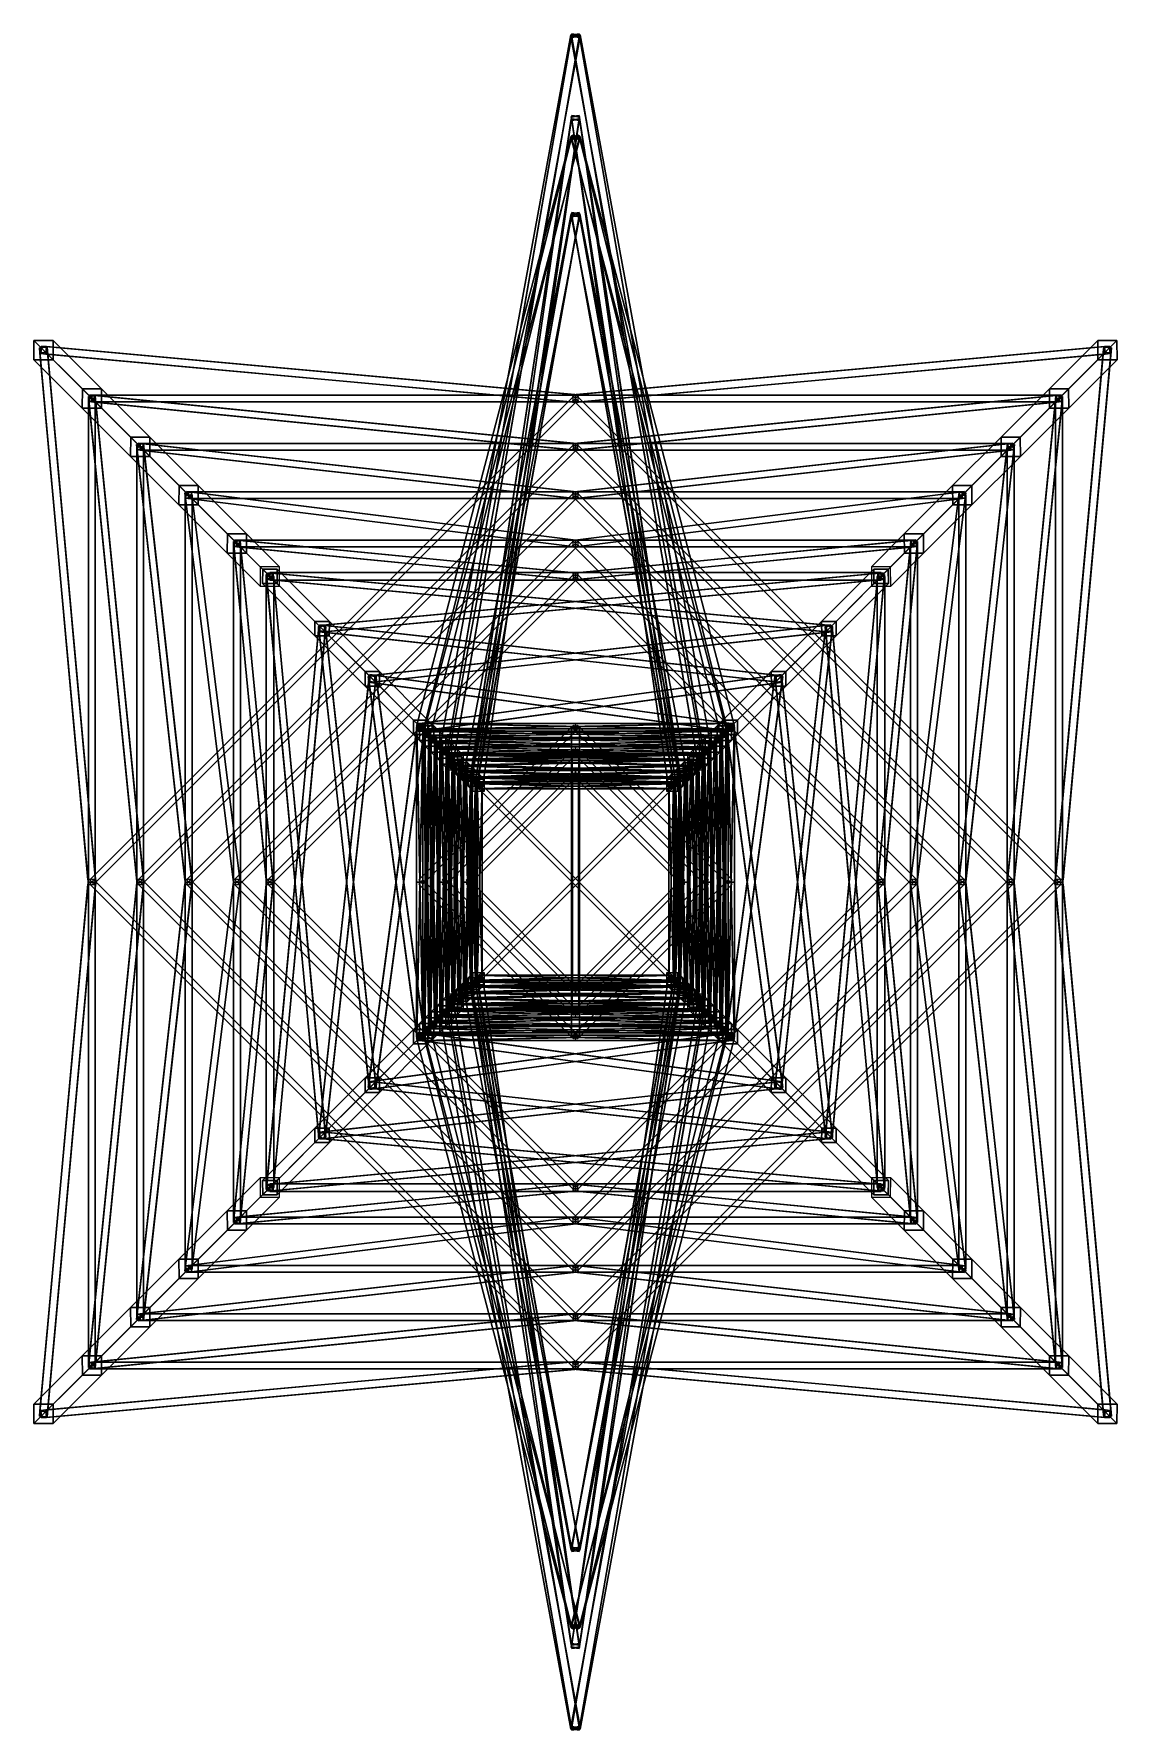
# Model space of a CAD drawing. Extents: x 0.2 to 11.4, y -3.1 to 14.5.
import ezdxf

# ---------------------------------------------------------------- set-up
doc = ezdxf.new("R2010")
doc.units = 0
doc.header["$MEASUREMENT"] = 0
doc.layers.add('Structures Plan', color=7, linetype='CONTINUOUS', lineweight=0)

msp = doc.modelspace()

# ---------------------------------------------------------------- linework, layer by layer
at = {"layer": 'Structures Plan', "color": 253}
for points in [[(4.461, 7.031, 48.43), (5.817, 14.425, 48.43), (5.719, 14.443, 48.43), (4.363, 7.049, 48.43)], [(4.363, 7.049, 48.53), (5.719, 14.443, 48.53), (5.817, 14.425, 48.53), (4.461, 7.031, 48.53)], [(4.363, 7.049, 48.43), (5.719, 14.443, 48.43), (5.719, 14.443, 48.53), (4.363, 7.049, 48.53)], [(4.432, 6.974, 50.817), (5.727, 14.429, 48.442), (5.731, 14.453, 48.518), (4.436, 6.998, 50.893)], [(4.51, 6.96, 50.817), (5.805, 14.415, 48.442), (5.727, 14.429, 48.442), (4.432, 6.974, 50.817)], [(4.436, 6.998, 50.893), (5.731, 14.453, 48.518), (5.809, 14.439, 48.518), (4.514, 6.984, 50.893)], [(4.461, 7.031, 48.53), (5.817, 14.425, 48.53), (5.817, 14.425, 48.43), (4.461, 7.031, 48.43)], [(4.514, 6.984, 50.893), (5.809, 14.439, 48.518), (5.805, 14.415, 48.442), (4.51, 6.96, 50.817)], [(5.719, 14.443, 48.43), (5.817, 14.425, 48.43), (5.817, 14.425, 48.53), (5.719, 14.443, 48.53)], [(7.173, 7.049, 48.43), (5.817, 14.443, 48.43), (5.719, 14.425, 48.43), (7.075, 7.031, 48.43)], [(7.075, 7.031, 48.53), (5.719, 14.425, 48.53), (5.817, 14.443, 48.53), (7.173, 7.049, 48.53)], [(5.719, 14.425, 48.43), (5.817, 14.443, 48.43), (5.817, 14.443, 48.53), (5.719, 14.425, 48.53)], [(7.075, 7.031, 48.43), (5.719, 14.425, 48.43), (5.719, 14.425, 48.53), (7.075, 7.031, 48.53)], [(5.727, 14.429, 48.442), (5.805, 14.415, 48.442), (5.809, 14.439, 48.518), (5.731, 14.453, 48.518)], [(7.022, 6.984, 50.893), (5.727, 14.439, 48.518), (5.805, 14.453, 48.518), (7.1, 6.998, 50.893)], [(5.731, 14.415, 48.442), (5.809, 14.429, 48.442), (5.805, 14.453, 48.518), (5.727, 14.439, 48.518)], [(7.026, 6.96, 50.817), (5.731, 14.415, 48.442), (5.727, 14.439, 48.518), (7.022, 6.984, 50.893)], [(7.104, 6.974, 50.817), (5.809, 14.429, 48.442), (5.731, 14.415, 48.442), (7.026, 6.96, 50.817)], [(7.1, 6.998, 50.893), (5.805, 14.453, 48.518), (5.809, 14.429, 48.442), (7.104, 6.974, 50.817)], [(7.173, 7.049, 48.53), (5.817, 14.443, 48.53), (5.817, 14.443, 48.43), (7.173, 7.049, 48.43)], [(5.725, 13.57, 64.39), (4.674, 6.721, 60.39), (4.68, 6.761, 60.32), (5.731, 13.61, 64.32)], [(5.805, 13.558, 64.39), (4.754, 6.709, 60.39), (4.674, 6.721, 60.39), (5.725, 13.57, 64.39)], [(5.731, 13.61, 64.32), (4.68, 6.761, 60.32), (4.76, 6.749, 60.32), (5.811, 13.598, 64.32)], [(5.727, 13.579, 64.393), (4.727, 6.679, 62.393), (4.73, 6.701, 62.317), (5.73, 13.601, 64.317)], [(5.806, 13.567, 64.393), (4.806, 6.667, 62.393), (4.727, 6.679, 62.393), (5.727, 13.579, 64.393)], [(5.73, 13.601, 64.317), (4.73, 6.701, 62.317), (4.809, 6.689, 62.317), (5.809, 13.589, 64.317)], [(5.811, 13.598, 64.32), (4.76, 6.749, 60.32), (4.754, 6.709, 60.39), (5.805, 13.558, 64.39)], [(5.809, 13.589, 64.317), (4.809, 6.689, 62.317), (4.806, 6.667, 62.393), (5.806, 13.567, 64.393)], [(5.811, 13.598, 64.32), (5.731, 13.61, 64.32), (5.725, 13.57, 64.39), (5.805, 13.558, 64.39)], [(5.725, 13.598, 64.32), (6.776, 6.749, 60.32), (6.856, 6.761, 60.32), (5.805, 13.61, 64.32)], [(5.805, 13.61, 64.32), (5.725, 13.598, 64.32), (5.731, 13.558, 64.39), (5.811, 13.57, 64.39)], [(5.731, 13.558, 64.39), (6.782, 6.709, 60.39), (6.776, 6.749, 60.32), (5.725, 13.598, 64.32)], [(5.809, 13.589, 64.317), (5.73, 13.601, 64.317), (5.727, 13.579, 64.393), (5.806, 13.567, 64.393)], [(5.727, 13.589, 64.317), (6.727, 6.689, 62.317), (6.806, 6.701, 62.317), (5.806, 13.601, 64.317)], [(5.806, 13.601, 64.317), (5.727, 13.589, 64.317), (5.73, 13.567, 64.393), (5.809, 13.579, 64.393)], [(5.73, 13.567, 64.393), (6.73, 6.667, 62.393), (6.727, 6.689, 62.317), (5.727, 13.589, 64.317)], [(5.809, 13.579, 64.393), (6.809, 6.679, 62.393), (6.73, 6.667, 62.393), (5.73, 13.567, 64.393)], [(5.811, 13.57, 64.39), (6.862, 6.721, 60.39), (6.782, 6.709, 60.39), (5.731, 13.558, 64.39)], [(5.805, 13.61, 64.32), (6.856, 6.761, 60.32), (6.862, 6.721, 60.39), (5.811, 13.57, 64.39)], [(5.806, 13.601, 64.317), (6.806, 6.701, 62.317), (6.809, 6.679, 62.393), (5.809, 13.579, 64.393)], [(4.212, 7.273, 38.935), (5.812, 13.373, 38.935), (5.724, 13.395, 38.935), (4.124, 7.295, 38.935)], [(4.124, 7.295, 39.025), (5.724, 13.395, 39.025), (5.812, 13.373, 39.025), (4.212, 7.273, 39.025)], [(4.124, 7.295, 38.935), (5.724, 13.395, 38.935), (5.724, 13.395, 39.025), (4.124, 7.295, 39.025)], [(4.187, 7.219, 41.318), (5.726, 13.38, 38.943), (5.733, 13.407, 39.017), (4.194, 7.246, 41.392)], [(4.264, 7.2, 41.318), (5.803, 13.361, 38.943), (5.726, 13.38, 38.943), (4.187, 7.219, 41.318)], [(4.194, 7.246, 41.392), (5.733, 13.407, 39.017), (5.81, 13.388, 39.017), (4.271, 7.227, 41.392)], [(4.212, 7.273, 39.025), (5.812, 13.373, 39.025), (5.812, 13.373, 38.935), (4.212, 7.273, 38.935)], [(4.271, 7.227, 41.392), (5.81, 13.388, 39.017), (5.803, 13.361, 38.943), (4.264, 7.2, 41.318)], [(5.724, 13.395, 38.935), (5.812, 13.373, 38.935), (5.812, 13.373, 39.025), (5.724, 13.395, 39.025)], [(7.412, 7.295, 38.935), (5.812, 13.395, 38.935), (5.724, 13.373, 38.935), (7.324, 7.273, 38.935)], [(7.324, 7.273, 39.025), (5.724, 13.373, 39.025), (5.812, 13.395, 39.025), (7.412, 7.295, 39.025)], [(5.724, 13.373, 38.935), (5.812, 13.395, 38.935), (5.812, 13.395, 39.025), (5.724, 13.373, 39.025)], [(7.324, 7.273, 38.935), (5.724, 13.373, 38.935), (5.724, 13.373, 39.025), (7.324, 7.273, 39.025)], [(5.726, 13.38, 38.943), (5.803, 13.361, 38.943), (5.81, 13.388, 39.017), (5.733, 13.407, 39.017)], [(7.265, 7.227, 41.392), (5.726, 13.388, 39.017), (5.803, 13.407, 39.017), (7.342, 7.246, 41.392)], [(5.733, 13.361, 38.943), (5.81, 13.38, 38.943), (5.803, 13.407, 39.017), (5.726, 13.388, 39.017)], [(7.272, 7.2, 41.318), (5.733, 13.361, 38.943), (5.726, 13.388, 39.017), (7.265, 7.227, 41.392)], [(7.349, 7.219, 41.318), (5.81, 13.38, 38.943), (5.733, 13.361, 38.943), (7.272, 7.2, 41.318)], [(7.342, 7.246, 41.392), (5.803, 13.407, 39.017), (5.81, 13.38, 38.943), (7.349, 7.219, 41.318)], [(7.412, 7.295, 39.025), (5.812, 13.395, 39.025), (5.812, 13.395, 38.935), (7.412, 7.295, 38.935)], [(4.7, 6.788, 57.935), (5.812, 12.576, 57.935), (5.724, 12.592, 57.935), (4.612, 6.804, 57.935)], [(4.612, 6.804, 58.025), (5.724, 12.592, 58.025), (5.812, 12.576, 58.025), (4.7, 6.788, 58.025)], [(4.612, 6.804, 57.935), (5.724, 12.592, 57.935), (5.724, 12.592, 58.025), (4.612, 6.804, 58.025)], [(4.675, 6.727, 60.318), (5.726, 12.576, 57.943), (5.731, 12.606, 58.017), (4.68, 6.757, 60.392)], [(4.754, 6.713, 60.318), (5.805, 12.562, 57.943), (5.726, 12.576, 57.943), (4.675, 6.727, 60.318)], [(4.68, 6.757, 60.392), (5.731, 12.606, 58.017), (5.81, 12.592, 58.017), (4.759, 6.743, 60.392)], [(4.7, 6.788, 58.025), (5.812, 12.576, 58.025), (5.812, 12.576, 57.935), (4.7, 6.788, 57.935)], [(4.759, 6.743, 60.392), (5.81, 12.592, 58.017), (5.805, 12.562, 57.943), (4.754, 6.713, 60.318)], [(5.724, 12.592, 57.935), (5.812, 12.576, 57.935), (5.812, 12.576, 58.025), (5.724, 12.592, 58.025)], [(6.924, 6.804, 57.935), (5.812, 12.592, 57.935), (5.724, 12.576, 57.935), (6.836, 6.788, 57.935)], [(6.836, 6.788, 58.025), (5.724, 12.576, 58.025), (5.812, 12.592, 58.025), (6.924, 6.804, 58.025)], [(5.724, 12.576, 57.935), (5.812, 12.592, 57.935), (5.812, 12.592, 58.025), (5.724, 12.576, 58.025)], [(6.836, 6.788, 57.935), (5.724, 12.576, 57.935), (5.724, 12.576, 58.025), (6.836, 6.788, 58.025)], [(5.726, 12.576, 57.943), (5.805, 12.562, 57.943), (5.81, 12.592, 58.017), (5.731, 12.606, 58.017)], [(6.777, 6.743, 60.392), (5.726, 12.592, 58.017), (5.805, 12.606, 58.017), (6.856, 6.757, 60.392)], [(5.731, 12.562, 57.943), (5.81, 12.576, 57.943), (5.805, 12.606, 58.017), (5.726, 12.592, 58.017)], [(6.782, 6.713, 60.318), (5.731, 12.562, 57.943), (5.726, 12.592, 58.017), (6.777, 6.743, 60.392)], [(6.861, 6.727, 60.318), (5.81, 12.576, 57.943), (5.731, 12.562, 57.943), (6.782, 6.713, 60.318)], [(6.856, 6.757, 60.392), (5.805, 12.606, 58.017), (5.81, 12.576, 57.943), (6.861, 6.727, 60.318)], [(6.924, 6.804, 58.025), (5.812, 12.592, 58.025), (5.812, 12.592, 57.935), (6.924, 6.804, 57.935)], [(0.668, 10.584, 4.98), (0.168, 11.084, -0.02), (0.169, 11.284), (0.669, 10.784, 5)], [(0.367, 11.084, -0.04), (0.368, 11.284, -0.02), (0.169, 11.284), (0.168, 11.084, -0.02)], [(0.669, 10.784, 5), (0.169, 11.284), (0.368, 11.284, -0.02), (0.868, 10.784, 4.98)], [(5.738, 10.647, 5.01), (0.238, 11.147, 0.01), (0.245, 11.226, 0.01), (5.745, 10.726, 5.01)], [(0.291, 11.142, -0.05), (0.298, 11.221, -0.05), (0.245, 11.226, 0.01), (0.238, 11.147, 0.01)], [(5.745, 10.726, 5.01), (0.245, 11.226, 0.01), (0.298, 11.221, -0.05), (5.798, 10.721, 4.95)], [(0.868, 10.784, 4.98), (0.368, 11.284, -0.02), (0.367, 11.084, -0.04), (0.867, 10.584, 4.96)], [(5.738, 10.721, 4.95), (11.238, 11.221, -0.05), (11.291, 11.226, 0.01), (5.791, 10.726, 5.01)], [(5.791, 10.726, 5.01), (11.291, 11.226, 0.01), (11.298, 11.147, 0.01), (5.798, 10.647, 5.01)], [(10.668, 10.784, 4.98), (11.168, 11.284, -0.02), (11.367, 11.284), (10.867, 10.784, 5)], [(10.669, 10.584, 4.96), (11.169, 11.084, -0.04), (11.168, 11.284, -0.02), (10.668, 10.784, 4.98)], [(10.867, 10.784, 5), (11.367, 11.284), (11.368, 11.084, -0.02), (10.868, 10.584, 4.98)], [(11.368, 11.084, -0.02), (11.367, 11.284), (11.168, 11.284, -0.02), (11.169, 11.084, -0.04)], [(11.238, 11.221, -0.05), (11.245, 11.142, -0.05), (11.298, 11.147, 0.01), (11.291, 11.226, 0.01)], [(0.867, 10.584, 4.96), (0.367, 11.084, -0.04), (0.168, 11.084, -0.02), (0.668, 10.584, 4.98)], [(0.726, 5.707, 5.01), (0.226, 11.207, 0.01), (0.305, 11.214, 0.01), (0.805, 5.714, 5.01)], [(0.231, 11.154, -0.05), (0.31, 11.161, -0.05), (0.305, 11.214, 0.01), (0.226, 11.207, 0.01)], [(0.731, 5.654, 4.95), (0.231, 11.154, -0.05), (0.226, 11.207, 0.01), (0.726, 5.707, 5.01)], [(0.81, 5.661, 4.95), (0.31, 11.161, -0.05), (0.231, 11.154, -0.05), (0.731, 5.654, 4.95)], [(5.791, 10.642, 4.95), (0.291, 11.142, -0.05), (0.238, 11.147, 0.01), (5.738, 10.647, 5.01)], [(5.798, 10.721, 4.95), (0.298, 11.221, -0.05), (0.291, 11.142, -0.05), (5.791, 10.642, 4.95)], [(0.805, 5.714, 5.01), (0.305, 11.214, 0.01), (0.31, 11.161, -0.05), (0.81, 5.661, 4.95)], [(5.745, 10.642, 4.95), (11.245, 11.142, -0.05), (11.238, 11.221, -0.05), (5.738, 10.721, 4.95)], [(5.798, 10.647, 5.01), (11.298, 11.147, 0.01), (11.245, 11.142, -0.05), (5.745, 10.642, 4.95)], [(10.868, 10.584, 4.98), (11.368, 11.084, -0.02), (11.169, 11.084, -0.04), (10.669, 10.584, 4.96)], [(10.726, 5.661, 4.95), (11.226, 11.161, -0.05), (11.231, 11.214, 0.01), (10.731, 5.714, 5.01)], [(10.805, 5.654, 4.95), (11.305, 11.154, -0.05), (11.226, 11.161, -0.05), (10.726, 5.661, 4.95)], [(10.731, 5.714, 5.01), (11.231, 11.214, 0.01), (11.31, 11.207, 0.01), (10.81, 5.707, 5.01)], [(10.81, 5.707, 5.01), (11.31, 11.207, 0.01), (11.305, 11.154, -0.05), (10.805, 5.654, 4.95)], [(11.226, 11.161, -0.05), (11.305, 11.154, -0.05), (11.31, 11.207, 0.01), (11.231, 11.214, 0.01)], [(0.867, 10.584, 4.96), (0.868, 10.784, 4.98), (0.669, 10.784, 5), (0.668, 10.584, 4.98)], [(1.168, 10.084, 9.98), (0.668, 10.584, 4.98), (0.669, 10.784, 5), (1.169, 10.284, 10)], [(0.867, 10.584, 4.96), (0.868, 10.784, 4.98), (0.669, 10.784, 5), (0.668, 10.584, 4.98)], [(1.169, 10.284, 10), (0.669, 10.784, 5), (0.868, 10.784, 4.98), (1.368, 10.284, 9.98)], [(1.231, 5.705, 10.005), (0.731, 10.705, 5.005), (0.8, 10.712, 5.005), (1.3, 5.712, 10.005)], [(0.736, 10.656, 4.955), (0.805, 10.663, 4.955), (0.8, 10.712, 5.005), (0.731, 10.705, 5.005)], [(1.236, 5.656, 9.955), (0.736, 10.656, 4.955), (0.731, 10.705, 5.005), (1.231, 5.705, 10.005)], [(5.74, 10.152, 10.005), (0.74, 10.652, 5.005), (0.747, 10.721, 5.005), (5.747, 10.221, 10.005)], [(0.789, 10.647, 4.955), (0.796, 10.716, 4.955), (0.747, 10.721, 5.005), (0.74, 10.652, 5.005)], [(5.747, 10.221, 10.005), (0.747, 10.721, 5.005), (0.796, 10.716, 4.955), (5.796, 10.216, 9.955)], [(0.789, 5.663, 4.95), (5.789, 10.663, 4.95), (5.747, 10.705, 4.95), (0.747, 5.705, 4.95)], [(0.747, 5.705, 5.01), (5.747, 10.705, 5.01), (5.789, 10.663, 5.01), (0.789, 5.663, 5.01)], [(0.747, 5.705, 4.95), (5.747, 10.705, 4.95), (5.747, 10.705, 5.01), (0.747, 5.705, 5.01)], [(0.768, 10.649, 4.945), (5.768, 10.649, 4.945), (5.768, 10.719, 4.945), (0.768, 10.719, 4.945)], [(0.768, 10.719, 5.015), (5.768, 10.719, 5.015), (5.768, 10.649, 5.015), (0.768, 10.649, 5.015)], [(0.768, 10.719, 4.945), (5.768, 10.719, 4.945), (5.768, 10.719, 5.015), (0.768, 10.719, 5.015)], [(0.768, 10.719, 4.945), (0.768, 10.649, 4.945), (0.768, 10.649, 5.015), (0.768, 10.719, 5.015)], [(5.796, 10.216, 9.955), (0.796, 10.716, 4.955), (0.789, 10.647, 4.955), (5.789, 10.147, 9.955)], [(1.3, 5.712, 10.005), (0.8, 10.712, 5.005), (0.805, 10.663, 4.955), (1.305, 5.663, 9.955)], [(1.368, 10.284, 9.98), (0.868, 10.784, 4.98), (0.867, 10.584, 4.96), (1.367, 10.084, 9.96)], [(5.791, 10.642, 4.95), (5.798, 10.721, 4.95), (5.745, 10.726, 5.01), (5.738, 10.647, 5.01)], [(5.738, 10.721, 4.95), (5.745, 10.642, 4.95), (5.798, 10.647, 5.01), (5.791, 10.726, 5.01)], [(5.74, 10.216, 9.955), (10.74, 10.716, 4.955), (10.789, 10.721, 5.005), (5.789, 10.221, 10.005)], [(5.747, 10.147, 9.955), (10.747, 10.647, 4.955), (10.74, 10.716, 4.955), (5.74, 10.216, 9.955)], [(5.747, 10.705, 4.95), (5.789, 10.663, 4.95), (5.789, 10.663, 5.01), (5.747, 10.705, 5.01)], [(10.789, 5.705, 4.95), (5.789, 10.705, 4.95), (5.747, 10.663, 4.95), (10.747, 5.663, 4.95)], [(10.747, 5.663, 5.01), (5.747, 10.663, 5.01), (5.789, 10.705, 5.01), (10.789, 5.705, 5.01)], [(5.747, 10.663, 4.95), (5.789, 10.705, 4.95), (5.789, 10.705, 5.01), (5.747, 10.663, 5.01)], [(5.768, 10.719, 4.945), (5.768, 10.649, 4.945), (5.768, 10.649, 5.015), (5.768, 10.719, 5.015)], [(10.768, 10.719, 4.945), (5.768, 10.719, 4.945), (5.768, 10.649, 4.945), (10.768, 10.649, 4.945)], [(10.768, 10.719, 5.015), (5.768, 10.719, 5.015), (5.768, 10.719, 4.945), (10.768, 10.719, 4.945)], [(10.768, 10.649, 5.015), (5.768, 10.649, 5.015), (5.768, 10.719, 5.015), (10.768, 10.719, 5.015)], [(5.768, 10.649, 4.945), (5.768, 10.719, 4.945), (5.768, 10.719, 5.015), (5.768, 10.649, 5.015)], [(5.789, 10.221, 10.005), (10.789, 10.721, 5.005), (10.796, 10.652, 5.005), (5.796, 10.152, 10.005)], [(10.789, 5.705, 5.01), (5.789, 10.705, 5.01), (5.789, 10.705, 4.95), (10.789, 5.705, 4.95)], [(10.168, 10.284, 9.98), (10.668, 10.784, 4.98), (10.867, 10.784, 5), (10.367, 10.284, 10)], [(10.169, 10.084, 9.96), (10.669, 10.584, 4.96), (10.668, 10.784, 4.98), (10.168, 10.284, 9.98)], [(10.231, 5.663, 9.955), (10.731, 10.663, 4.955), (10.736, 10.712, 5.005), (10.236, 5.712, 10.005)], [(10.236, 5.712, 10.005), (10.736, 10.712, 5.005), (10.805, 10.705, 5.005), (10.305, 5.705, 10.005)], [(10.305, 5.705, 10.005), (10.805, 10.705, 5.005), (10.8, 10.656, 4.955), (10.3, 5.656, 9.955)], [(10.367, 10.284, 10), (10.867, 10.784, 5), (10.868, 10.584, 4.98), (10.368, 10.084, 9.98)], [(10.868, 10.584, 4.98), (10.867, 10.784, 5), (10.668, 10.784, 4.98), (10.669, 10.584, 4.96)], [(10.868, 10.584, 4.98), (10.867, 10.784, 5), (10.668, 10.784, 4.98), (10.669, 10.584, 4.96)], [(10.731, 10.663, 4.955), (10.8, 10.656, 4.955), (10.805, 10.705, 5.005), (10.736, 10.712, 5.005)], [(10.74, 10.716, 4.955), (10.747, 10.647, 4.955), (10.796, 10.652, 5.005), (10.789, 10.721, 5.005)], [(10.768, 10.649, 4.945), (10.768, 10.719, 4.945), (10.768, 10.719, 5.015), (10.768, 10.649, 5.015)], [(1.367, 10.084, 9.96), (0.867, 10.584, 4.96), (0.668, 10.584, 4.98), (1.168, 10.084, 9.98)], [(0.733, 10.684, 4.945), (0.733, 5.684, 4.945), (0.803, 5.684, 4.945), (0.803, 10.684, 4.945)], [(0.733, 10.684, 5.015), (0.733, 5.684, 5.015), (0.733, 5.684, 4.945), (0.733, 10.684, 4.945)], [(0.803, 10.684, 5.015), (0.803, 5.684, 5.015), (0.733, 5.684, 5.015), (0.733, 10.684, 5.015)], [(0.803, 10.684, 4.945), (0.733, 10.684, 4.945), (0.733, 10.684, 5.015), (0.803, 10.684, 5.015)], [(1.305, 5.663, 9.955), (0.805, 10.663, 4.955), (0.736, 10.656, 4.955), (1.236, 5.656, 9.955)], [(5.789, 10.147, 9.955), (0.789, 10.647, 4.955), (0.74, 10.652, 5.005), (5.74, 10.152, 10.005)], [(0.768, 10.649, 5.015), (5.768, 10.649, 5.015), (5.768, 10.649, 4.945), (0.768, 10.649, 4.945)], [(0.789, 5.663, 5.01), (5.789, 10.663, 5.01), (5.789, 10.663, 4.95), (0.789, 5.663, 4.95)], [(0.803, 10.684, 4.945), (0.803, 5.684, 4.945), (0.803, 5.684, 5.015), (0.803, 10.684, 5.015)], [(10.747, 5.663, 4.95), (5.747, 10.663, 4.95), (5.747, 10.663, 5.01), (10.747, 5.663, 5.01)], [(5.796, 10.152, 10.005), (10.796, 10.652, 5.005), (10.747, 10.647, 4.955), (5.747, 10.147, 9.955)], [(10.768, 10.649, 4.945), (5.768, 10.649, 4.945), (5.768, 10.649, 5.015), (10.768, 10.649, 5.015)], [(10.368, 10.084, 9.98), (10.868, 10.584, 4.98), (10.669, 10.584, 4.96), (10.169, 10.084, 9.96)], [(10.3, 5.656, 9.955), (10.8, 10.656, 4.955), (10.731, 10.663, 4.955), (10.231, 5.663, 9.955)], [(10.733, 10.684, 4.945), (10.733, 5.684, 4.945), (10.803, 5.684, 4.945), (10.803, 10.684, 4.945)], [(10.733, 10.684, 5.015), (10.733, 5.684, 5.015), (10.733, 5.684, 4.945), (10.733, 10.684, 4.945)], [(10.803, 10.684, 5.015), (10.803, 5.684, 5.015), (10.733, 5.684, 5.015), (10.733, 10.684, 5.015)], [(10.803, 10.684, 4.945), (10.733, 10.684, 4.945), (10.733, 10.684, 5.015), (10.803, 10.684, 5.015)], [(10.803, 10.684, 4.945), (10.803, 5.684, 4.945), (10.803, 5.684, 5.015), (10.803, 10.684, 5.015)], [(1.367, 10.084, 9.96), (1.368, 10.284, 9.98), (1.169, 10.284, 10), (1.168, 10.084, 9.98)], [(1.668, 9.584, 14.98), (1.168, 10.084, 9.98), (1.169, 10.284, 10), (1.669, 9.784, 15)], [(1.367, 10.084, 9.96), (1.368, 10.284, 9.98), (1.169, 10.284, 10), (1.168, 10.084, 9.98)], [(1.669, 9.784, 15), (1.169, 10.284, 10), (1.368, 10.284, 9.98), (1.868, 9.784, 14.98)], [(1.73, 5.706, 15.003), (1.23, 10.206, 10.003), (1.3, 10.214, 10.003), (1.8, 5.714, 15.003)], [(1.236, 10.154, 9.957), (1.306, 10.162, 9.957), (1.3, 10.214, 10.003), (1.23, 10.206, 10.003)], [(1.736, 5.654, 14.957), (1.236, 10.154, 9.957), (1.23, 10.206, 10.003), (1.73, 5.706, 15.003)], [(1.233, 10.184, 9.945), (1.233, 5.684, 9.945), (1.303, 5.684, 9.945), (1.303, 10.184, 9.945)], [(1.233, 10.184, 10.015), (1.233, 5.684, 10.015), (1.233, 5.684, 9.945), (1.233, 10.184, 9.945)], [(1.303, 10.184, 10.015), (1.303, 5.684, 10.015), (1.233, 5.684, 10.015), (1.233, 10.184, 10.015)], [(1.303, 10.184, 9.945), (1.233, 10.184, 9.945), (1.233, 10.184, 10.015), (1.303, 10.184, 10.015)], [(5.738, 9.652, 15.003), (1.238, 10.152, 10.003), (1.246, 10.222, 10.003), (5.746, 9.722, 15.003)], [(1.29, 10.146, 9.957), (1.298, 10.216, 9.957), (1.246, 10.222, 10.003), (1.238, 10.152, 10.003)], [(5.746, 9.722, 15.003), (1.246, 10.222, 10.003), (1.298, 10.216, 9.957), (5.798, 9.716, 14.957)], [(1.289, 5.663, 9.95), (5.789, 10.163, 9.95), (5.747, 10.205, 9.95), (1.247, 5.705, 9.95)], [(1.247, 5.705, 10.01), (5.747, 10.205, 10.01), (5.789, 10.163, 10.01), (1.289, 5.663, 10.01)], [(1.247, 5.705, 9.95), (5.747, 10.205, 9.95), (5.747, 10.205, 10.01), (1.247, 5.705, 10.01)], [(1.268, 10.149, 9.945), (5.768, 10.149, 9.945), (5.768, 10.219, 9.945), (1.268, 10.219, 9.945)], [(1.268, 10.219, 10.015), (5.768, 10.219, 10.015), (5.768, 10.149, 10.015), (1.268, 10.149, 10.015)], [(1.268, 10.219, 9.945), (5.768, 10.219, 9.945), (5.768, 10.219, 10.015), (1.268, 10.219, 10.015)], [(1.268, 10.219, 9.945), (1.268, 10.149, 9.945), (1.268, 10.149, 10.015), (1.268, 10.219, 10.015)], [(5.798, 9.716, 14.957), (1.298, 10.216, 9.957), (1.29, 10.146, 9.957), (5.79, 9.646, 14.957)], [(1.8, 5.714, 15.003), (1.3, 10.214, 10.003), (1.306, 10.162, 9.957), (1.806, 5.662, 14.957)], [(1.303, 10.184, 9.945), (1.303, 5.684, 9.945), (1.303, 5.684, 10.015), (1.303, 10.184, 10.015)], [(1.868, 9.784, 14.98), (1.368, 10.284, 9.98), (1.367, 10.084, 9.96), (1.867, 9.584, 14.96)], [(5.738, 9.716, 14.957), (10.238, 10.216, 9.957), (10.29, 10.222, 10.003), (5.79, 9.722, 15.003)], [(5.746, 9.646, 14.957), (10.246, 10.146, 9.957), (10.238, 10.216, 9.957), (5.738, 9.716, 14.957)], [(5.789, 10.147, 9.955), (5.796, 10.216, 9.955), (5.747, 10.221, 10.005), (5.74, 10.152, 10.005)], [(5.74, 10.216, 9.955), (5.747, 10.147, 9.955), (5.796, 10.152, 10.005), (5.789, 10.221, 10.005)], [(5.747, 10.205, 9.95), (5.789, 10.163, 9.95), (5.789, 10.163, 10.01), (5.747, 10.205, 10.01)], [(10.289, 5.705, 9.95), (5.789, 10.205, 9.95), (5.747, 10.163, 9.95), (10.247, 5.663, 9.95)], [(10.247, 5.663, 10.01), (5.747, 10.163, 10.01), (5.789, 10.205, 10.01), (10.289, 5.705, 10.01)], [(5.747, 10.163, 9.95), (5.789, 10.205, 9.95), (5.789, 10.205, 10.01), (5.747, 10.163, 10.01)], [(5.768, 10.219, 9.945), (5.768, 10.149, 9.945), (5.768, 10.149, 10.015), (5.768, 10.219, 10.015)], [(10.268, 10.219, 9.945), (5.768, 10.219, 9.945), (5.768, 10.149, 9.945), (10.268, 10.149, 9.945)], [(10.268, 10.219, 10.015), (5.768, 10.219, 10.015), (5.768, 10.219, 9.945), (10.268, 10.219, 9.945)], [(10.268, 10.149, 10.015), (5.768, 10.149, 10.015), (5.768, 10.219, 10.015), (10.268, 10.219, 10.015)], [(5.768, 10.149, 9.945), (5.768, 10.219, 9.945), (5.768, 10.219, 10.015), (5.768, 10.149, 10.015)], [(10.289, 5.705, 10.01), (5.789, 10.205, 10.01), (5.789, 10.205, 9.95), (10.289, 5.705, 9.95)], [(5.79, 9.722, 15.003), (10.29, 10.222, 10.003), (10.298, 10.152, 10.003), (5.798, 9.652, 15.003)], [(9.668, 9.784, 14.98), (10.168, 10.284, 9.98), (10.367, 10.284, 10), (9.867, 9.784, 15)], [(9.669, 9.584, 14.96), (10.169, 10.084, 9.96), (10.168, 10.284, 9.98), (9.668, 9.784, 14.98)], [(9.73, 5.662, 14.957), (10.23, 10.162, 9.957), (10.236, 10.214, 10.003), (9.736, 5.714, 15.003)], [(9.736, 5.714, 15.003), (10.236, 10.214, 10.003), (10.306, 10.206, 10.003), (9.806, 5.706, 15.003)], [(9.806, 5.706, 15.003), (10.306, 10.206, 10.003), (10.3, 10.154, 9.957), (9.8, 5.654, 14.957)], [(9.867, 9.784, 15), (10.367, 10.284, 10), (10.368, 10.084, 9.98), (9.868, 9.584, 14.98)], [(10.368, 10.084, 9.98), (10.367, 10.284, 10), (10.168, 10.284, 9.98), (10.169, 10.084, 9.96)], [(10.368, 10.084, 9.98), (10.367, 10.284, 10), (10.168, 10.284, 9.98), (10.169, 10.084, 9.96)], [(10.23, 10.162, 9.957), (10.3, 10.154, 9.957), (10.306, 10.206, 10.003), (10.236, 10.214, 10.003)], [(10.233, 10.184, 9.945), (10.233, 5.684, 9.945), (10.303, 5.684, 9.945), (10.303, 10.184, 9.945)], [(10.233, 10.184, 10.015), (10.233, 5.684, 10.015), (10.233, 5.684, 9.945), (10.233, 10.184, 9.945)], [(10.303, 10.184, 10.015), (10.303, 5.684, 10.015), (10.233, 5.684, 10.015), (10.233, 10.184, 10.015)], [(10.303, 10.184, 9.945), (10.233, 10.184, 9.945), (10.233, 10.184, 10.015), (10.303, 10.184, 10.015)], [(10.238, 10.216, 9.957), (10.246, 10.146, 9.957), (10.298, 10.152, 10.003), (10.29, 10.222, 10.003)], [(10.268, 10.149, 9.945), (10.268, 10.219, 9.945), (10.268, 10.219, 10.015), (10.268, 10.149, 10.015)], [(10.303, 10.184, 9.945), (10.303, 5.684, 9.945), (10.303, 5.684, 10.015), (10.303, 10.184, 10.015)], [(1.867, 9.584, 14.96), (1.367, 10.084, 9.96), (1.168, 10.084, 9.98), (1.668, 9.584, 14.98)], [(1.806, 5.662, 14.957), (1.306, 10.162, 9.957), (1.236, 10.154, 9.957), (1.736, 5.654, 14.957)], [(5.79, 9.646, 14.957), (1.29, 10.146, 9.957), (1.238, 10.152, 10.003), (5.738, 9.652, 15.003)], [(1.268, 10.149, 10.015), (5.768, 10.149, 10.015), (5.768, 10.149, 9.945), (1.268, 10.149, 9.945)], [(1.289, 5.663, 10.01), (5.789, 10.163, 10.01), (5.789, 10.163, 9.95), (1.289, 5.663, 9.95)], [(5.798, 9.652, 15.003), (10.298, 10.152, 10.003), (10.246, 10.146, 9.957), (5.746, 9.646, 14.957)], [(10.247, 5.663, 9.95), (5.747, 10.163, 9.95), (5.747, 10.163, 10.01), (10.247, 5.663, 10.01)], [(10.268, 10.149, 9.945), (5.768, 10.149, 9.945), (5.768, 10.149, 10.015), (10.268, 10.149, 10.015)], [(9.868, 9.584, 14.98), (10.368, 10.084, 9.98), (10.169, 10.084, 9.96), (9.669, 9.584, 14.96)], [(9.8, 5.654, 14.957), (10.3, 10.154, 9.957), (10.23, 10.162, 9.957), (9.73, 5.662, 14.957)], [(1.867, 9.584, 14.96), (1.868, 9.784, 14.98), (1.669, 9.784, 15), (1.668, 9.584, 14.98)], [(2.168, 9.084, 19.98), (1.668, 9.584, 14.98), (1.669, 9.784, 15), (2.169, 9.284, 20)], [(1.867, 9.584, 14.96), (1.868, 9.784, 14.98), (1.669, 9.784, 15), (1.668, 9.584, 14.98)], [(2.169, 9.284, 20), (1.669, 9.784, 15), (1.868, 9.784, 14.98), (2.368, 9.284, 19.98)], [(2.23, 5.707, 20.002), (1.73, 9.707, 15.002), (1.799, 9.715, 15.002), (2.299, 5.715, 20.002)], [(1.737, 9.653, 14.958), (1.806, 9.661, 14.958), (1.799, 9.715, 15.002), (1.73, 9.707, 15.002)], [(2.237, 5.653, 19.958), (1.737, 9.653, 14.958), (1.73, 9.707, 15.002), (2.23, 5.707, 20.002)], [(1.733, 9.684, 14.945), (1.733, 5.684, 14.945), (1.803, 5.684, 14.945), (1.803, 9.684, 14.945)], [(1.733, 9.684, 15.015), (1.733, 5.684, 15.015), (1.733, 5.684, 14.945), (1.733, 9.684, 14.945)], [(1.803, 9.684, 15.015), (1.803, 5.684, 15.015), (1.733, 5.684, 15.015), (1.733, 9.684, 15.015)], [(1.803, 9.684, 14.945), (1.733, 9.684, 14.945), (1.733, 9.684, 15.015), (1.803, 9.684, 15.015)], [(5.737, 9.153, 20.002), (1.737, 9.653, 15.002), (1.745, 9.722, 15.002), (5.745, 9.222, 20.002)], [(1.791, 9.646, 14.958), (1.799, 9.715, 14.958), (1.745, 9.722, 15.002), (1.737, 9.653, 15.002)], [(2.306, 5.661, 19.958), (1.806, 9.661, 14.958), (1.737, 9.653, 14.958), (2.237, 5.653, 19.958)], [(5.791, 9.146, 19.958), (1.791, 9.646, 14.958), (1.737, 9.653, 15.002), (5.737, 9.153, 20.002)], [(5.745, 9.222, 20.002), (1.745, 9.722, 15.002), (1.799, 9.715, 14.958), (5.799, 9.215, 19.958)], [(1.789, 5.663, 14.95), (5.789, 9.663, 14.95), (5.747, 9.705, 14.95), (1.747, 5.705, 14.95)], [(1.747, 5.705, 15.01), (5.747, 9.705, 15.01), (5.789, 9.663, 15.01), (1.789, 5.663, 15.01)], [(1.747, 5.705, 14.95), (5.747, 9.705, 14.95), (5.747, 9.705, 15.01), (1.747, 5.705, 15.01)], [(1.768, 9.649, 14.945), (5.768, 9.649, 14.945), (5.768, 9.719, 14.945), (1.768, 9.719, 14.945)], [(1.768, 9.719, 15.015), (5.768, 9.719, 15.015), (5.768, 9.649, 15.015), (1.768, 9.649, 15.015)], [(1.768, 9.719, 14.945), (5.768, 9.719, 14.945), (5.768, 9.719, 15.015), (1.768, 9.719, 15.015)], [(1.768, 9.719, 14.945), (1.768, 9.649, 14.945), (1.768, 9.649, 15.015), (1.768, 9.719, 15.015)], [(1.768, 9.649, 15.015), (5.768, 9.649, 15.015), (5.768, 9.649, 14.945), (1.768, 9.649, 14.945)], [(1.789, 5.663, 15.01), (5.789, 9.663, 15.01), (5.789, 9.663, 14.95), (1.789, 5.663, 14.95)], [(5.799, 9.215, 19.958), (1.799, 9.715, 14.958), (1.791, 9.646, 14.958), (5.791, 9.146, 19.958)], [(2.299, 5.715, 20.002), (1.799, 9.715, 15.002), (1.806, 9.661, 14.958), (2.306, 5.661, 19.958)], [(1.803, 9.684, 14.945), (1.803, 5.684, 14.945), (1.803, 5.684, 15.015), (1.803, 9.684, 15.015)], [(2.368, 9.284, 19.98), (1.868, 9.784, 14.98), (1.867, 9.584, 14.96), (2.367, 9.084, 19.96)], [(5.737, 9.215, 19.958), (9.737, 9.715, 14.958), (9.791, 9.722, 15.002), (5.791, 9.222, 20.002)], [(5.745, 9.146, 19.958), (9.745, 9.646, 14.958), (9.737, 9.715, 14.958), (5.737, 9.215, 19.958)], [(5.79, 9.646, 14.957), (5.798, 9.716, 14.957), (5.746, 9.722, 15.003), (5.738, 9.652, 15.003)], [(5.738, 9.716, 14.957), (5.746, 9.646, 14.957), (5.798, 9.652, 15.003), (5.79, 9.722, 15.003)], [(5.799, 9.153, 20.002), (9.799, 9.653, 15.002), (9.745, 9.646, 14.958), (5.745, 9.146, 19.958)], [(5.747, 9.705, 14.95), (5.789, 9.663, 14.95), (5.789, 9.663, 15.01), (5.747, 9.705, 15.01)], [(9.789, 5.705, 14.95), (5.789, 9.705, 14.95), (5.747, 9.663, 14.95), (9.747, 5.663, 14.95)], [(9.747, 5.663, 15.01), (5.747, 9.663, 15.01), (5.789, 9.705, 15.01), (9.789, 5.705, 15.01)], [(5.747, 9.663, 14.95), (5.789, 9.705, 14.95), (5.789, 9.705, 15.01), (5.747, 9.663, 15.01)], [(9.747, 5.663, 14.95), (5.747, 9.663, 14.95), (5.747, 9.663, 15.01), (9.747, 5.663, 15.01)], [(5.768, 9.719, 14.945), (5.768, 9.649, 14.945), (5.768, 9.649, 15.015), (5.768, 9.719, 15.015)], [(9.768, 9.719, 14.945), (5.768, 9.719, 14.945), (5.768, 9.649, 14.945), (9.768, 9.649, 14.945)], [(9.768, 9.719, 15.015), (5.768, 9.719, 15.015), (5.768, 9.719, 14.945), (9.768, 9.719, 14.945)], [(9.768, 9.649, 15.015), (5.768, 9.649, 15.015), (5.768, 9.719, 15.015), (9.768, 9.719, 15.015)], [(5.768, 9.649, 14.945), (5.768, 9.719, 14.945), (5.768, 9.719, 15.015), (5.768, 9.649, 15.015)], [(9.768, 9.649, 14.945), (5.768, 9.649, 14.945), (5.768, 9.649, 15.015), (9.768, 9.649, 15.015)], [(9.789, 5.705, 15.01), (5.789, 9.705, 15.01), (5.789, 9.705, 14.95), (9.789, 5.705, 14.95)], [(5.791, 9.222, 20.002), (9.791, 9.722, 15.002), (9.799, 9.653, 15.002), (5.799, 9.153, 20.002)], [(9.168, 9.284, 19.98), (9.668, 9.784, 14.98), (9.867, 9.784, 15), (9.367, 9.284, 20)], [(9.169, 9.084, 19.96), (9.669, 9.584, 14.96), (9.668, 9.784, 14.98), (9.168, 9.284, 19.98)], [(9.23, 5.661, 19.958), (9.73, 9.661, 14.958), (9.737, 9.715, 15.002), (9.237, 5.715, 20.002)], [(9.299, 5.653, 19.958), (9.799, 9.653, 14.958), (9.73, 9.661, 14.958), (9.23, 5.661, 19.958)], [(9.237, 5.715, 20.002), (9.737, 9.715, 15.002), (9.806, 9.707, 15.002), (9.306, 5.707, 20.002)], [(9.306, 5.707, 20.002), (9.806, 9.707, 15.002), (9.799, 9.653, 14.958), (9.299, 5.653, 19.958)], [(9.367, 9.284, 20), (9.867, 9.784, 15), (9.868, 9.584, 14.98), (9.368, 9.084, 19.98)], [(9.868, 9.584, 14.98), (9.867, 9.784, 15), (9.668, 9.784, 14.98), (9.669, 9.584, 14.96)], [(9.868, 9.584, 14.98), (9.867, 9.784, 15), (9.668, 9.784, 14.98), (9.669, 9.584, 14.96)], [(9.73, 9.661, 14.958), (9.799, 9.653, 14.958), (9.806, 9.707, 15.002), (9.737, 9.715, 15.002)], [(9.733, 9.684, 14.945), (9.733, 5.684, 14.945), (9.803, 5.684, 14.945), (9.803, 9.684, 14.945)], [(9.733, 9.684, 15.015), (9.733, 5.684, 15.015), (9.733, 5.684, 14.945), (9.733, 9.684, 14.945)], [(9.803, 9.684, 15.015), (9.803, 5.684, 15.015), (9.733, 5.684, 15.015), (9.733, 9.684, 15.015)], [(9.803, 9.684, 14.945), (9.733, 9.684, 14.945), (9.733, 9.684, 15.015), (9.803, 9.684, 15.015)], [(9.737, 9.715, 14.958), (9.745, 9.646, 14.958), (9.799, 9.653, 15.002), (9.791, 9.722, 15.002)], [(9.768, 9.649, 14.945), (9.768, 9.719, 14.945), (9.768, 9.719, 15.015), (9.768, 9.649, 15.015)], [(9.803, 9.684, 14.945), (9.803, 5.684, 14.945), (9.803, 5.684, 15.015), (9.803, 9.684, 15.015)], [(2.367, 9.084, 19.96), (1.867, 9.584, 14.96), (1.668, 9.584, 14.98), (2.168, 9.084, 19.98)], [(9.368, 9.084, 19.98), (9.868, 9.584, 14.98), (9.669, 9.584, 14.96), (9.169, 9.084, 19.96)], [(2.367, 9.084, 19.96), (2.368, 9.284, 19.98), (2.169, 9.284, 20), (2.168, 9.084, 19.98)], [(2.508, 8.744, 23.38), (2.168, 9.084, 19.98), (2.169, 9.284, 20), (2.509, 8.944, 23.4)], [(2.367, 9.084, 19.96), (2.368, 9.284, 19.98), (2.169, 9.284, 20), (2.168, 9.084, 19.98)], [(2.509, 8.944, 23.4), (2.169, 9.284, 20), (2.368, 9.284, 19.98), (2.708, 8.944, 23.38)], [(2.571, 5.705, 23.405), (2.231, 9.205, 20.005), (2.3, 9.212, 20.005), (2.64, 5.712, 23.405)], [(2.236, 9.156, 19.955), (2.305, 9.163, 19.955), (2.3, 9.212, 20.005), (2.231, 9.205, 20.005)], [(2.576, 5.656, 23.355), (2.236, 9.156, 19.955), (2.231, 9.205, 20.005), (2.571, 5.705, 23.405)], [(2.233, 9.184, 19.945), (2.233, 5.684, 19.945), (2.303, 5.684, 19.945), (2.303, 9.184, 19.945)], [(2.233, 9.184, 20.015), (2.233, 5.684, 20.015), (2.233, 5.684, 19.945), (2.233, 9.184, 19.945)], [(2.303, 9.184, 20.015), (2.303, 5.684, 20.015), (2.233, 5.684, 20.015), (2.233, 9.184, 20.015)], [(2.303, 9.184, 19.945), (2.233, 9.184, 19.945), (2.233, 9.184, 20.015), (2.303, 9.184, 20.015)], [(2.645, 5.663, 23.355), (2.305, 9.163, 19.955), (2.236, 9.156, 19.955), (2.576, 5.656, 23.355)], [(5.74, 8.812, 23.405), (2.24, 9.152, 20.005), (2.247, 9.221, 20.005), (5.747, 8.881, 23.405)], [(2.289, 9.147, 19.955), (2.296, 9.216, 19.955), (2.247, 9.221, 20.005), (2.24, 9.152, 20.005)], [(5.789, 8.807, 23.355), (2.289, 9.147, 19.955), (2.24, 9.152, 20.005), (5.74, 8.812, 23.405)], [(2.293, 5.659, 19.945), (5.793, 9.159, 19.945), (5.743, 9.209, 19.945), (2.243, 5.709, 19.945)], [(2.243, 5.709, 20.015), (5.743, 9.209, 20.015), (5.793, 9.159, 20.015), (2.293, 5.659, 20.015)], [(2.243, 5.709, 19.945), (5.743, 9.209, 19.945), (5.743, 9.209, 20.015), (2.243, 5.709, 20.015)], [(5.747, 8.881, 23.405), (2.247, 9.221, 20.005), (2.296, 9.216, 19.955), (5.796, 8.876, 23.355)], [(2.268, 9.149, 19.945), (5.768, 9.149, 19.945), (5.768, 9.219, 19.945), (2.268, 9.219, 19.945)], [(2.268, 9.219, 20.015), (5.768, 9.219, 20.015), (5.768, 9.149, 20.015), (2.268, 9.149, 20.015)], [(2.268, 9.219, 19.945), (5.768, 9.219, 19.945), (5.768, 9.219, 20.015), (2.268, 9.219, 20.015)], [(2.268, 9.219, 19.945), (2.268, 9.149, 19.945), (2.268, 9.149, 20.015), (2.268, 9.219, 20.015)], [(2.268, 9.149, 20.015), (5.768, 9.149, 20.015), (5.768, 9.149, 19.945), (2.268, 9.149, 19.945)], [(5.796, 8.876, 23.355), (2.296, 9.216, 19.955), (2.289, 9.147, 19.955), (5.789, 8.807, 23.355)], [(2.293, 5.659, 20.015), (5.793, 9.159, 20.015), (5.793, 9.159, 19.945), (2.293, 5.659, 19.945)], [(2.64, 5.712, 23.405), (2.3, 9.212, 20.005), (2.305, 9.163, 19.955), (2.645, 5.663, 23.355)], [(2.303, 9.184, 19.945), (2.303, 5.684, 19.945), (2.303, 5.684, 20.015), (2.303, 9.184, 20.015)], [(2.708, 8.944, 23.38), (2.368, 9.284, 19.98), (2.367, 9.084, 19.96), (2.707, 8.744, 23.36)], [(5.791, 9.146, 19.958), (5.799, 9.215, 19.958), (5.745, 9.222, 20.002), (5.737, 9.153, 20.002)], [(5.737, 9.215, 19.958), (5.745, 9.146, 19.958), (5.799, 9.153, 20.002), (5.791, 9.222, 20.002)], [(5.74, 8.876, 23.355), (9.24, 9.216, 19.955), (9.289, 9.221, 20.005), (5.789, 8.881, 23.405)], [(5.747, 8.807, 23.355), (9.247, 9.147, 19.955), (9.24, 9.216, 19.955), (5.74, 8.876, 23.355)], [(5.743, 9.209, 19.945), (5.793, 9.159, 19.945), (5.793, 9.159, 20.015), (5.743, 9.209, 20.015)], [(9.293, 5.709, 19.945), (5.793, 9.209, 19.945), (5.743, 9.159, 19.945), (9.243, 5.659, 19.945)], [(9.243, 5.659, 20.015), (5.743, 9.159, 20.015), (5.793, 9.209, 20.015), (9.293, 5.709, 20.015)], [(5.743, 9.159, 19.945), (5.793, 9.209, 19.945), (5.793, 9.209, 20.015), (5.743, 9.159, 20.015)], [(9.243, 5.659, 19.945), (5.743, 9.159, 19.945), (5.743, 9.159, 20.015), (9.243, 5.659, 20.015)], [(5.796, 8.812, 23.405), (9.296, 9.152, 20.005), (9.247, 9.147, 19.955), (5.747, 8.807, 23.355)], [(5.768, 9.219, 19.945), (5.768, 9.149, 19.945), (5.768, 9.149, 20.015), (5.768, 9.219, 20.015)], [(9.268, 9.219, 19.945), (5.768, 9.219, 19.945), (5.768, 9.149, 19.945), (9.268, 9.149, 19.945)], [(9.268, 9.219, 20.015), (5.768, 9.219, 20.015), (5.768, 9.219, 19.945), (9.268, 9.219, 19.945)], [(9.268, 9.149, 20.015), (5.768, 9.149, 20.015), (5.768, 9.219, 20.015), (9.268, 9.219, 20.015)], [(5.768, 9.149, 19.945), (5.768, 9.219, 19.945), (5.768, 9.219, 20.015), (5.768, 9.149, 20.015)], [(9.268, 9.149, 19.945), (5.768, 9.149, 19.945), (5.768, 9.149, 20.015), (9.268, 9.149, 20.015)], [(5.789, 8.881, 23.405), (9.289, 9.221, 20.005), (9.296, 9.152, 20.005), (5.796, 8.812, 23.405)], [(9.293, 5.709, 20.015), (5.793, 9.209, 20.015), (5.793, 9.209, 19.945), (9.293, 5.709, 19.945)], [(8.828, 8.944, 23.38), (9.168, 9.284, 19.98), (9.367, 9.284, 20), (9.027, 8.944, 23.4)], [(8.829, 8.744, 23.36), (9.169, 9.084, 19.96), (9.168, 9.284, 19.98), (8.828, 8.944, 23.38)], [(8.891, 5.663, 23.355), (9.231, 9.163, 19.955), (9.236, 9.212, 20.005), (8.896, 5.712, 23.405)], [(8.96, 5.656, 23.355), (9.3, 9.156, 19.955), (9.231, 9.163, 19.955), (8.891, 5.663, 23.355)], [(8.896, 5.712, 23.405), (9.236, 9.212, 20.005), (9.305, 9.205, 20.005), (8.965, 5.705, 23.405)], [(8.965, 5.705, 23.405), (9.305, 9.205, 20.005), (9.3, 9.156, 19.955), (8.96, 5.656, 23.355)], [(9.027, 8.944, 23.4), (9.367, 9.284, 20), (9.368, 9.084, 19.98), (9.028, 8.744, 23.38)], [(9.368, 9.084, 19.98), (9.367, 9.284, 20), (9.168, 9.284, 19.98), (9.169, 9.084, 19.96)], [(9.368, 9.084, 19.98), (9.367, 9.284, 20), (9.168, 9.284, 19.98), (9.169, 9.084, 19.96)], [(9.231, 9.163, 19.955), (9.3, 9.156, 19.955), (9.305, 9.205, 20.005), (9.236, 9.212, 20.005)], [(9.233, 9.184, 19.945), (9.233, 5.684, 19.945), (9.303, 5.684, 19.945), (9.303, 9.184, 19.945)], [(9.233, 9.184, 20.015), (9.233, 5.684, 20.015), (9.233, 5.684, 19.945), (9.233, 9.184, 19.945)], [(9.303, 9.184, 20.015), (9.303, 5.684, 20.015), (9.233, 5.684, 20.015), (9.233, 9.184, 20.015)], [(9.303, 9.184, 19.945), (9.233, 9.184, 19.945), (9.233, 9.184, 20.015), (9.303, 9.184, 20.015)], [(9.24, 9.216, 19.955), (9.247, 9.147, 19.955), (9.296, 9.152, 20.005), (9.289, 9.221, 20.005)], [(9.268, 9.149, 19.945), (9.268, 9.219, 19.945), (9.268, 9.219, 20.015), (9.268, 9.149, 20.015)], [(9.303, 9.184, 19.945), (9.303, 5.684, 19.945), (9.303, 5.684, 20.015), (9.303, 9.184, 20.015)], [(2.707, 8.744, 23.36), (2.367, 9.084, 19.96), (2.168, 9.084, 19.98), (2.508, 8.744, 23.38)], [(9.028, 8.744, 23.38), (9.368, 9.084, 19.98), (9.169, 9.084, 19.96), (8.829, 8.744, 23.36)], [(2.707, 8.744, 23.36), (2.708, 8.944, 23.38), (2.509, 8.944, 23.4), (2.508, 8.744, 23.38)], [(3.073, 8.229, 28.78), (2.533, 8.769, 23.38), (2.534, 8.919, 23.395), (3.074, 8.379, 28.795)], [(2.682, 8.769, 23.365), (2.683, 8.919, 23.38), (2.534, 8.919, 23.395), (2.533, 8.769, 23.38)], [(3.222, 8.229, 28.765), (2.682, 8.769, 23.365), (2.533, 8.769, 23.38), (3.073, 8.229, 28.78)], [(3.074, 8.379, 28.795), (2.534, 8.919, 23.395), (2.683, 8.919, 23.38), (3.223, 8.379, 28.78)], [(2.568, 8.844, 23.34), (2.568, 5.684, 23.34), (2.648, 5.684, 23.34), (2.648, 8.844, 23.34)], [(2.568, 8.844, 23.42), (2.568, 5.684, 23.42), (2.568, 5.684, 23.34), (2.568, 8.844, 23.34)], [(2.648, 8.844, 23.42), (2.648, 5.684, 23.42), (2.568, 5.684, 23.42), (2.568, 8.844, 23.42)], [(2.648, 8.844, 23.34), (2.568, 8.844, 23.34), (2.568, 8.844, 23.42), (2.648, 8.844, 23.42)], [(3.111, 3.084, 28.806), (2.571, 8.864, 23.406), (2.641, 8.871, 23.406), (3.181, 3.091, 28.806)], [(2.575, 8.817, 23.354), (2.645, 8.824, 23.354), (2.641, 8.871, 23.406), (2.571, 8.864, 23.406)], [(3.115, 3.037, 28.754), (2.575, 8.817, 23.354), (2.571, 8.864, 23.406), (3.111, 3.084, 28.806)], [(3.185, 3.044, 28.754), (2.645, 8.824, 23.354), (2.575, 8.817, 23.354), (3.115, 3.037, 28.754)], [(8.361, 8.271, 28.806), (2.581, 8.811, 23.406), (2.588, 8.881, 23.406), (8.368, 8.341, 28.806)], [(2.628, 8.807, 23.354), (2.635, 8.877, 23.354), (2.588, 8.881, 23.406), (2.581, 8.811, 23.406)], [(8.408, 8.267, 28.754), (2.628, 8.807, 23.354), (2.581, 8.811, 23.406), (8.361, 8.271, 28.806)], [(2.629, 5.663, 23.35), (5.789, 8.823, 23.35), (5.747, 8.865, 23.35), (2.587, 5.705, 23.35)], [(2.587, 5.705, 23.41), (5.747, 8.865, 23.41), (5.789, 8.823, 23.41), (2.629, 5.663, 23.41)], [(2.587, 5.705, 23.35), (5.747, 8.865, 23.35), (5.747, 8.865, 23.41), (2.587, 5.705, 23.41)], [(8.368, 8.341, 28.806), (2.588, 8.881, 23.406), (2.635, 8.877, 23.354), (8.415, 8.337, 28.754)], [(2.608, 8.804, 23.34), (5.768, 8.804, 23.34), (5.768, 8.884, 23.34), (2.608, 8.884, 23.34)], [(2.608, 8.884, 23.42), (5.768, 8.884, 23.42), (5.768, 8.804, 23.42), (2.608, 8.804, 23.42)], [(2.608, 8.884, 23.34), (5.768, 8.884, 23.34), (5.768, 8.884, 23.42), (2.608, 8.884, 23.42)], [(2.608, 8.884, 23.34), (2.608, 8.804, 23.34), (2.608, 8.804, 23.42), (2.608, 8.884, 23.42)], [(2.608, 8.804, 23.42), (5.768, 8.804, 23.42), (5.768, 8.804, 23.34), (2.608, 8.804, 23.34)], [(8.415, 8.337, 28.754), (2.635, 8.877, 23.354), (2.628, 8.807, 23.354), (8.408, 8.267, 28.754)], [(2.629, 5.663, 23.41), (5.789, 8.823, 23.41), (5.789, 8.823, 23.35), (2.629, 5.663, 23.35)], [(3.181, 3.091, 28.806), (2.641, 8.871, 23.406), (2.645, 8.824, 23.354), (3.185, 3.044, 28.754)], [(2.648, 8.844, 23.34), (2.648, 5.684, 23.34), (2.648, 5.684, 23.42), (2.648, 8.844, 23.42)], [(3.223, 8.379, 28.78), (2.683, 8.919, 23.38), (2.682, 8.769, 23.365), (3.222, 8.229, 28.765)], [(3.121, 8.337, 28.754), (8.901, 8.877, 23.354), (8.948, 8.881, 23.406), (3.168, 8.341, 28.806)], [(3.128, 8.267, 28.754), (8.908, 8.807, 23.354), (8.901, 8.877, 23.354), (3.121, 8.337, 28.754)], [(3.175, 8.271, 28.806), (8.955, 8.811, 23.406), (8.908, 8.807, 23.354), (3.128, 8.267, 28.754)], [(3.168, 8.341, 28.806), (8.948, 8.881, 23.406), (8.955, 8.811, 23.406), (3.175, 8.271, 28.806)], [(5.789, 8.807, 23.355), (5.796, 8.876, 23.355), (5.747, 8.881, 23.405), (5.74, 8.812, 23.405)], [(5.74, 8.876, 23.355), (5.747, 8.807, 23.355), (5.796, 8.812, 23.405), (5.789, 8.881, 23.405)], [(5.747, 8.865, 23.35), (5.789, 8.823, 23.35), (5.789, 8.823, 23.41), (5.747, 8.865, 23.41)], [(8.949, 5.705, 23.35), (5.789, 8.865, 23.35), (5.747, 8.823, 23.35), (8.907, 5.663, 23.35)], [(8.907, 5.663, 23.41), (5.747, 8.823, 23.41), (5.789, 8.865, 23.41), (8.949, 5.705, 23.41)], [(5.747, 8.823, 23.35), (5.789, 8.865, 23.35), (5.789, 8.865, 23.41), (5.747, 8.823, 23.41)], [(8.907, 5.663, 23.35), (5.747, 8.823, 23.35), (5.747, 8.823, 23.41), (8.907, 5.663, 23.41)], [(5.768, 8.884, 23.34), (5.768, 8.804, 23.34), (5.768, 8.804, 23.42), (5.768, 8.884, 23.42)], [(8.928, 8.884, 23.34), (5.768, 8.884, 23.34), (5.768, 8.804, 23.34), (8.928, 8.804, 23.34)], [(8.928, 8.884, 23.42), (5.768, 8.884, 23.42), (5.768, 8.884, 23.34), (8.928, 8.884, 23.34)], [(8.928, 8.804, 23.42), (5.768, 8.804, 23.42), (5.768, 8.884, 23.42), (8.928, 8.884, 23.42)], [(5.768, 8.804, 23.34), (5.768, 8.884, 23.34), (5.768, 8.884, 23.42), (5.768, 8.804, 23.42)], [(8.928, 8.804, 23.34), (5.768, 8.804, 23.34), (5.768, 8.804, 23.42), (8.928, 8.804, 23.42)], [(8.949, 5.705, 23.41), (5.789, 8.865, 23.41), (5.789, 8.865, 23.35), (8.949, 5.705, 23.35)], [(8.313, 8.379, 28.78), (8.853, 8.919, 23.38), (9.002, 8.919, 23.395), (8.462, 8.379, 28.795)], [(8.314, 8.229, 28.765), (8.854, 8.769, 23.365), (8.853, 8.919, 23.38), (8.313, 8.379, 28.78)], [(8.463, 8.229, 28.78), (9.003, 8.769, 23.38), (8.854, 8.769, 23.365), (8.314, 8.229, 28.765)], [(8.351, 3.044, 28.754), (8.891, 8.824, 23.354), (8.895, 8.871, 23.406), (8.355, 3.091, 28.806)], [(8.421, 3.037, 28.754), (8.961, 8.817, 23.354), (8.891, 8.824, 23.354), (8.351, 3.044, 28.754)], [(8.355, 3.091, 28.806), (8.895, 8.871, 23.406), (8.965, 8.864, 23.406), (8.425, 3.084, 28.806)], [(8.425, 3.084, 28.806), (8.965, 8.864, 23.406), (8.961, 8.817, 23.354), (8.421, 3.037, 28.754)], [(8.462, 8.379, 28.795), (9.002, 8.919, 23.395), (9.003, 8.769, 23.38), (8.463, 8.229, 28.78)], [(9.028, 8.744, 23.38), (9.027, 8.944, 23.4), (8.828, 8.944, 23.38), (8.829, 8.744, 23.36)], [(9.003, 8.769, 23.38), (9.002, 8.919, 23.395), (8.853, 8.919, 23.38), (8.854, 8.769, 23.365)], [(8.888, 8.844, 23.34), (8.888, 5.684, 23.34), (8.968, 5.684, 23.34), (8.968, 8.844, 23.34)], [(8.888, 8.844, 23.42), (8.888, 5.684, 23.42), (8.888, 5.684, 23.34), (8.888, 8.844, 23.34)], [(8.968, 8.844, 23.42), (8.968, 5.684, 23.42), (8.888, 5.684, 23.42), (8.888, 8.844, 23.42)], [(8.968, 8.844, 23.34), (8.888, 8.844, 23.34), (8.888, 8.844, 23.42), (8.968, 8.844, 23.42)], [(8.891, 8.824, 23.354), (8.961, 8.817, 23.354), (8.965, 8.864, 23.406), (8.895, 8.871, 23.406)], [(8.901, 8.877, 23.354), (8.908, 8.807, 23.354), (8.955, 8.811, 23.406), (8.948, 8.881, 23.406)], [(8.928, 8.804, 23.34), (8.928, 8.884, 23.34), (8.928, 8.884, 23.42), (8.928, 8.804, 23.42)], [(8.968, 8.844, 23.34), (8.968, 5.684, 23.34), (8.968, 5.684, 23.42), (8.968, 8.844, 23.42)], [(3.111, 8.284, 28.806), (2.571, 2.504, 23.406), (2.575, 2.551, 23.354), (3.115, 8.331, 28.754)], [(3.181, 8.277, 28.806), (2.641, 2.497, 23.406), (2.571, 2.504, 23.406), (3.111, 8.284, 28.806)], [(3.115, 8.331, 28.754), (2.575, 2.551, 23.354), (2.645, 2.544, 23.354), (3.185, 8.324, 28.754)], [(3.185, 8.324, 28.754), (2.645, 2.544, 23.354), (2.641, 2.497, 23.406), (3.181, 8.277, 28.806)], [(3.222, 8.229, 28.765), (3.223, 8.379, 28.78), (3.074, 8.379, 28.795), (3.073, 8.229, 28.78)], [(3.593, 7.709, 33.98), (3.073, 8.229, 28.78), (3.074, 8.379, 28.795), (3.594, 7.859, 33.995)], [(3.222, 8.229, 28.765), (3.223, 8.379, 28.78), (3.074, 8.379, 28.795), (3.073, 8.229, 28.78)], [(3.594, 7.859, 33.995), (3.074, 8.379, 28.795), (3.223, 8.379, 28.78), (3.743, 7.859, 33.98)], [(3.63, 3.606, 34.004), (3.11, 8.326, 28.804), (3.18, 8.334, 28.804), (3.7, 3.614, 34.004)], [(3.116, 8.274, 28.756), (3.186, 8.282, 28.756), (3.18, 8.334, 28.804), (3.11, 8.326, 28.804)], [(3.636, 3.554, 33.956), (3.116, 8.274, 28.756), (3.11, 8.326, 28.804), (3.63, 3.606, 34.004)], [(3.185, 8.324, 28.754), (3.115, 8.331, 28.754), (3.111, 8.284, 28.806), (3.181, 8.277, 28.806)], [(3.706, 3.562, 33.956), (3.186, 8.282, 28.756), (3.116, 8.274, 28.756), (3.636, 3.554, 33.956)], [(7.838, 7.752, 34.004), (3.118, 8.272, 28.804), (3.126, 8.342, 28.804), (7.846, 7.822, 34.004)], [(3.17, 8.266, 28.756), (3.178, 8.336, 28.756), (3.126, 8.342, 28.804), (3.118, 8.272, 28.804)], [(7.89, 7.746, 33.956), (3.17, 8.266, 28.756), (3.118, 8.272, 28.804), (7.838, 7.752, 34.004)], [(3.121, 8.337, 28.754), (3.128, 8.267, 28.754), (3.175, 8.271, 28.806), (3.168, 8.341, 28.806)], [(7.846, 7.822, 34.004), (3.126, 8.342, 28.804), (3.178, 8.336, 28.756), (7.898, 7.816, 33.956)], [(7.898, 7.816, 33.956), (3.178, 8.336, 28.756), (3.17, 8.266, 28.756), (7.89, 7.746, 33.956)], [(3.7, 3.614, 34.004), (3.18, 8.334, 28.804), (3.186, 8.282, 28.756), (3.706, 3.562, 33.956)], [(3.743, 7.859, 33.98), (3.223, 8.379, 28.78), (3.222, 8.229, 28.765), (3.742, 7.709, 33.965)], [(3.638, 7.816, 33.956), (8.358, 8.336, 28.756), (8.41, 8.342, 28.804), (3.69, 7.822, 34.004)], [(3.646, 7.746, 33.956), (8.366, 8.266, 28.756), (8.358, 8.336, 28.756), (3.638, 7.816, 33.956)], [(3.698, 7.752, 34.004), (8.418, 8.272, 28.804), (8.366, 8.266, 28.756), (3.646, 7.746, 33.956)], [(3.69, 7.822, 34.004), (8.41, 8.342, 28.804), (8.418, 8.272, 28.804), (3.698, 7.752, 34.004)], [(7.793, 7.859, 33.98), (8.313, 8.379, 28.78), (8.462, 8.379, 28.795), (7.942, 7.859, 33.995)], [(7.794, 7.709, 33.965), (8.314, 8.229, 28.765), (8.313, 8.379, 28.78), (7.793, 7.859, 33.98)], [(7.83, 3.562, 33.956), (8.35, 8.282, 28.756), (8.356, 8.334, 28.804), (7.836, 3.614, 34.004)], [(7.9, 3.554, 33.956), (8.42, 8.274, 28.756), (8.35, 8.282, 28.756), (7.83, 3.562, 33.956)], [(7.836, 3.614, 34.004), (8.356, 8.334, 28.804), (8.426, 8.326, 28.804), (7.906, 3.606, 34.004)], [(7.906, 3.606, 34.004), (8.426, 8.326, 28.804), (8.42, 8.274, 28.756), (7.9, 3.554, 33.956)], [(7.942, 7.859, 33.995), (8.462, 8.379, 28.795), (8.463, 8.229, 28.78), (7.943, 7.709, 33.98)], [(8.463, 8.229, 28.78), (8.462, 8.379, 28.795), (8.313, 8.379, 28.78), (8.314, 8.229, 28.765)], [(8.463, 8.229, 28.78), (8.462, 8.379, 28.795), (8.313, 8.379, 28.78), (8.314, 8.229, 28.765)], [(8.35, 8.282, 28.756), (8.42, 8.274, 28.756), (8.426, 8.326, 28.804), (8.356, 8.334, 28.804)], [(8.351, 8.324, 28.754), (8.891, 2.544, 23.354), (8.961, 2.551, 23.354), (8.421, 8.331, 28.754)], [(8.421, 8.331, 28.754), (8.351, 8.324, 28.754), (8.355, 8.277, 28.806), (8.425, 8.284, 28.806)], [(8.355, 8.277, 28.806), (8.895, 2.497, 23.406), (8.891, 2.544, 23.354), (8.351, 8.324, 28.754)], [(8.425, 8.284, 28.806), (8.965, 2.504, 23.406), (8.895, 2.497, 23.406), (8.355, 8.277, 28.806)], [(8.358, 8.336, 28.756), (8.366, 8.266, 28.756), (8.418, 8.272, 28.804), (8.41, 8.342, 28.804)], [(8.408, 8.267, 28.754), (8.415, 8.337, 28.754), (8.368, 8.341, 28.806), (8.361, 8.271, 28.806)], [(8.421, 8.331, 28.754), (8.961, 2.551, 23.354), (8.965, 2.504, 23.406), (8.425, 8.284, 28.806)], [(3.742, 7.709, 33.965), (3.222, 8.229, 28.765), (3.073, 8.229, 28.78), (3.593, 7.709, 33.98)], [(7.943, 7.709, 33.98), (8.463, 8.229, 28.78), (8.314, 8.229, 28.765), (7.794, 7.709, 33.965)], [(3.63, 7.762, 34.004), (3.11, 3.042, 28.804), (3.116, 3.094, 28.756), (3.636, 7.814, 33.956)], [(3.7, 7.754, 34.004), (3.18, 3.034, 28.804), (3.11, 3.042, 28.804), (3.63, 7.762, 34.004)], [(3.636, 7.814, 33.956), (3.116, 3.094, 28.756), (3.186, 3.086, 28.756), (3.706, 7.806, 33.956)], [(3.706, 7.806, 33.956), (3.186, 3.086, 28.756), (3.18, 3.034, 28.804), (3.7, 7.754, 34.004)], [(3.742, 7.709, 33.965), (3.743, 7.859, 33.98), (3.594, 7.859, 33.995), (3.593, 7.709, 33.98)], [(4.093, 7.209, 38.98), (3.593, 7.709, 33.98), (3.594, 7.859, 33.995), (4.094, 7.359, 38.995)], [(3.742, 7.709, 33.965), (3.743, 7.859, 33.98), (3.594, 7.859, 33.995), (3.593, 7.709, 33.98)], [(4.094, 7.359, 38.995), (3.594, 7.859, 33.995), (3.743, 7.859, 33.98), (4.243, 7.359, 38.98)], [(4.124, 4.11, 39.004), (3.624, 7.81, 34.004), (3.703, 7.821, 34.004), (4.203, 4.121, 39.004)], [(3.633, 7.747, 33.956), (3.712, 7.758, 33.956), (3.703, 7.821, 34.004), (3.624, 7.81, 34.004)], [(4.133, 4.047, 38.956), (3.633, 7.747, 33.956), (3.624, 7.81, 34.004), (4.124, 4.11, 39.004)], [(3.706, 7.806, 33.956), (3.636, 7.814, 33.956), (3.63, 7.762, 34.004), (3.7, 7.754, 34.004)], [(7.331, 7.249, 39.004), (3.631, 7.749, 34.004), (3.642, 7.828, 34.004), (7.342, 7.328, 39.004)], [(3.694, 7.74, 33.956), (3.705, 7.819, 33.956), (3.642, 7.828, 34.004), (3.631, 7.749, 34.004)], [(7.394, 7.24, 38.956), (3.694, 7.74, 33.956), (3.631, 7.749, 34.004), (7.331, 7.249, 39.004)], [(4.212, 4.058, 38.956), (3.712, 7.758, 33.956), (3.633, 7.747, 33.956), (4.133, 4.047, 38.956)], [(3.638, 7.816, 33.956), (3.646, 7.746, 33.956), (3.698, 7.752, 34.004), (3.69, 7.822, 34.004)], [(7.342, 7.328, 39.004), (3.642, 7.828, 34.004), (3.705, 7.819, 33.956), (7.405, 7.319, 38.956)], [(7.405, 7.319, 38.956), (3.705, 7.819, 33.956), (3.694, 7.74, 33.956), (7.394, 7.24, 38.956)], [(4.203, 4.121, 39.004), (3.703, 7.821, 34.004), (3.712, 7.758, 33.956), (4.212, 4.058, 38.956)], [(4.243, 7.359, 38.98), (3.743, 7.859, 33.98), (3.742, 7.709, 33.965), (4.242, 7.209, 38.965)], [(4.131, 7.319, 38.956), (7.831, 7.819, 33.956), (7.894, 7.828, 34.004), (4.194, 7.328, 39.004)], [(4.142, 7.24, 38.956), (7.842, 7.74, 33.956), (7.831, 7.819, 33.956), (4.131, 7.319, 38.956)], [(4.205, 7.249, 39.004), (7.905, 7.749, 34.004), (7.842, 7.74, 33.956), (4.142, 7.24, 38.956)], [(4.194, 7.328, 39.004), (7.894, 7.828, 34.004), (7.905, 7.749, 34.004), (4.205, 7.249, 39.004)], [(7.293, 7.359, 38.98), (7.793, 7.859, 33.98), (7.942, 7.859, 33.995), (7.442, 7.359, 38.995)], [(7.294, 7.209, 38.965), (7.794, 7.709, 33.965), (7.793, 7.859, 33.98), (7.293, 7.359, 38.98)], [(7.324, 4.058, 38.956), (7.824, 7.758, 33.956), (7.833, 7.821, 34.004), (7.333, 4.121, 39.004)], [(7.403, 4.047, 38.956), (7.903, 7.747, 33.956), (7.824, 7.758, 33.956), (7.324, 4.058, 38.956)], [(7.333, 4.121, 39.004), (7.833, 7.821, 34.004), (7.912, 7.81, 34.004), (7.412, 4.11, 39.004)], [(7.412, 4.11, 39.004), (7.912, 7.81, 34.004), (7.903, 7.747, 33.956), (7.403, 4.047, 38.956)], [(7.442, 7.359, 38.995), (7.942, 7.859, 33.995), (7.943, 7.709, 33.98), (7.443, 7.209, 38.98)], [(7.943, 7.709, 33.98), (7.942, 7.859, 33.995), (7.793, 7.859, 33.98), (7.794, 7.709, 33.965)], [(7.943, 7.709, 33.98), (7.942, 7.859, 33.995), (7.793, 7.859, 33.98), (7.794, 7.709, 33.965)], [(7.824, 7.758, 33.956), (7.903, 7.747, 33.956), (7.912, 7.81, 34.004), (7.833, 7.821, 34.004)], [(7.83, 7.806, 33.956), (8.35, 3.086, 28.756), (8.42, 3.094, 28.756), (7.9, 7.814, 33.956)], [(7.9, 7.814, 33.956), (7.83, 7.806, 33.956), (7.836, 7.754, 34.004), (7.906, 7.762, 34.004)], [(7.836, 7.754, 34.004), (8.356, 3.034, 28.804), (8.35, 3.086, 28.756), (7.83, 7.806, 33.956)], [(7.831, 7.819, 33.956), (7.842, 7.74, 33.956), (7.905, 7.749, 34.004), (7.894, 7.828, 34.004)], [(7.906, 7.762, 34.004), (8.426, 3.042, 28.804), (8.356, 3.034, 28.804), (7.836, 7.754, 34.004)], [(7.89, 7.746, 33.956), (7.898, 7.816, 33.956), (7.846, 7.822, 34.004), (7.838, 7.752, 34.004)], [(7.9, 7.814, 33.956), (8.42, 3.094, 28.756), (8.426, 3.042, 28.804), (7.906, 7.762, 34.004)], [(4.242, 7.209, 38.965), (3.742, 7.709, 33.965), (3.593, 7.709, 33.98), (4.093, 7.209, 38.98)], [(7.443, 7.209, 38.98), (7.943, 7.709, 33.98), (7.794, 7.709, 33.965), (7.294, 7.209, 38.965)], [(4.124, 7.258, 39.004), (3.624, 3.558, 34.004), (3.633, 3.621, 33.956), (4.133, 7.321, 38.956)], [(4.203, 7.247, 39.004), (3.703, 3.547, 34.004), (3.624, 3.558, 34.004), (4.124, 7.258, 39.004)], [(4.133, 7.321, 38.956), (3.633, 3.621, 33.956), (3.712, 3.61, 33.956), (4.212, 7.31, 38.956)], [(4.212, 7.31, 38.956), (3.712, 3.61, 33.956), (3.703, 3.547, 34.004), (4.203, 7.247, 39.004)], [(4.242, 7.209, 38.965), (4.243, 7.359, 38.98), (4.094, 7.359, 38.995), (4.093, 7.209, 38.98)], [(4.154, 7.298, 41.359), (4.093, 7.359, 38.984), (4.243, 7.359, 38.98), (4.304, 7.298, 41.355)], [(4.154, 7.148, 41.355), (4.093, 7.209, 38.98), (4.093, 7.359, 38.984), (4.154, 7.298, 41.359)], [(4.243, 7.209, 38.976), (4.243, 7.359, 38.98), (4.093, 7.359, 38.984), (4.093, 7.209, 38.98)], [(4.304, 7.148, 41.351), (4.243, 7.209, 38.976), (4.093, 7.209, 38.98), (4.154, 7.148, 41.355)], [(4.123, 7.284, 38.935), (4.123, 5.684, 38.935), (4.213, 5.684, 38.935), (4.213, 7.284, 38.935)], [(4.123, 7.284, 39.025), (4.123, 5.684, 39.025), (4.123, 5.684, 38.935), (4.123, 7.284, 38.935)], [(4.213, 7.284, 39.025), (4.213, 5.684, 39.025), (4.123, 5.684, 39.025), (4.123, 7.284, 39.025)], [(4.213, 7.284, 38.935), (4.123, 7.284, 38.935), (4.123, 7.284, 39.025), (4.213, 7.284, 39.025)], [(4.212, 7.31, 38.956), (4.133, 7.321, 38.956), (4.124, 7.258, 39.004), (4.203, 7.247, 39.004)], [(4.124, 7.295, 38.935), (4.212, 7.273, 38.935), (4.212, 7.273, 39.025), (4.124, 7.295, 39.025)], [(4.189, 4.168, 41.387), (4.128, 7.307, 39.012), (4.208, 7.309, 39.012), (4.269, 4.17, 41.387)], [(4.128, 7.259, 38.948), (4.208, 7.261, 38.948), (4.208, 7.309, 39.012), (4.128, 7.307, 39.012)], [(4.189, 4.12, 41.323), (4.128, 7.259, 38.948), (4.128, 7.307, 39.012), (4.189, 4.168, 41.387)], [(4.269, 4.122, 41.323), (4.208, 7.261, 38.948), (4.128, 7.259, 38.948), (4.189, 4.12, 41.323)], [(4.189, 7.248, 41.323), (4.128, 4.109, 38.948), (4.208, 4.107, 38.948), (4.269, 7.246, 41.323)], [(4.189, 7.2, 41.387), (4.128, 4.061, 39.012), (4.128, 4.109, 38.948), (4.189, 7.248, 41.323)], [(4.269, 7.198, 41.387), (4.208, 4.059, 39.012), (4.128, 4.061, 39.012), (4.189, 7.2, 41.387)], [(4.131, 7.319, 38.956), (4.142, 7.24, 38.956), (4.205, 7.249, 39.004), (4.194, 7.328, 39.004)], [(7.282, 7.183, 41.387), (4.143, 7.244, 39.012), (4.145, 7.324, 39.012), (7.284, 7.263, 41.387)], [(4.191, 7.244, 38.948), (4.193, 7.324, 38.948), (4.145, 7.324, 39.012), (4.143, 7.244, 39.012)], [(7.33, 7.183, 41.323), (4.191, 7.244, 38.948), (4.143, 7.244, 39.012), (7.282, 7.183, 41.387)], [(7.284, 7.263, 41.387), (4.145, 7.324, 39.012), (4.193, 7.324, 38.948), (7.332, 7.263, 41.323)], [(4.189, 5.663, 38.95), (5.789, 7.263, 38.95), (5.747, 7.305, 38.95), (4.147, 5.705, 38.95)], [(4.147, 5.705, 39.01), (5.747, 7.305, 39.01), (5.789, 7.263, 39.01), (4.189, 5.663, 39.01)], [(4.147, 5.705, 38.95), (5.747, 7.305, 38.95), (5.747, 7.305, 39.01), (4.147, 5.705, 39.01)], [(4.215, 7.237, 43.734), (4.154, 7.298, 41.359), (4.304, 7.298, 41.355), (4.365, 7.237, 43.73)], [(4.215, 7.087, 43.73), (4.154, 7.148, 41.355), (4.154, 7.298, 41.359), (4.215, 7.237, 43.734)], [(4.304, 7.148, 41.351), (4.304, 7.298, 41.355), (4.154, 7.298, 41.359), (4.154, 7.148, 41.355)], [(4.304, 7.148, 41.351), (4.304, 7.298, 41.355), (4.154, 7.298, 41.359), (4.154, 7.148, 41.355)], [(4.168, 7.244, 38.94), (5.768, 7.244, 38.94), (5.768, 7.324, 38.94), (4.168, 7.324, 38.94)], [(4.168, 7.324, 39.02), (5.768, 7.324, 39.02), (5.768, 7.244, 39.02), (4.168, 7.244, 39.02)], [(4.168, 7.324, 38.94), (5.768, 7.324, 38.94), (5.768, 7.324, 39.02), (4.168, 7.324, 39.02)], [(4.168, 7.324, 38.94), (4.168, 7.244, 38.94), (4.168, 7.244, 39.02), (4.168, 7.324, 39.02)], [(4.168, 7.244, 39.02), (5.768, 7.244, 39.02), (5.768, 7.244, 38.94), (4.168, 7.244, 38.94)], [(4.187, 7.219, 41.318), (4.264, 7.2, 41.318), (4.271, 7.227, 41.392), (4.194, 7.246, 41.392)], [(4.189, 5.663, 39.01), (5.789, 7.263, 39.01), (5.789, 7.263, 38.95), (4.189, 5.663, 38.95)], [(4.25, 4.23, 43.761), (4.189, 7.247, 41.386), (4.268, 7.249, 41.386), (4.329, 4.232, 43.761)], [(4.19, 7.197, 41.324), (4.269, 7.199, 41.324), (4.268, 7.249, 41.386), (4.189, 7.247, 41.386)], [(4.269, 7.246, 41.323), (4.189, 7.248, 41.323), (4.189, 7.2, 41.387), (4.269, 7.198, 41.387)], [(4.251, 4.18, 43.699), (4.19, 7.197, 41.324), (4.189, 7.247, 41.386), (4.25, 4.23, 43.761)], [(4.269, 4.145, 41.315), (4.269, 7.223, 41.315), (4.189, 7.223, 41.315), (4.189, 4.145, 41.315)], [(4.189, 4.145, 41.395), (4.189, 7.223, 41.395), (4.269, 7.223, 41.395), (4.269, 4.145, 41.395)], [(4.189, 4.145, 41.315), (4.189, 7.223, 41.315), (4.189, 7.223, 41.395), (4.189, 4.145, 41.395)], [(4.189, 7.223, 41.315), (4.269, 7.223, 41.315), (4.269, 7.223, 41.395), (4.189, 7.223, 41.395)], [(4.33, 4.182, 43.699), (4.269, 7.199, 41.324), (4.19, 7.197, 41.324), (4.251, 4.18, 43.699)], [(7.332, 7.263, 41.323), (4.193, 7.324, 38.948), (4.191, 7.244, 38.948), (7.33, 7.183, 41.323)], [(7.22, 7.123, 43.761), (4.203, 7.184, 41.386), (4.205, 7.263, 41.386), (7.222, 7.202, 43.761)], [(4.253, 7.183, 41.324), (4.255, 7.262, 41.324), (4.205, 7.263, 41.386), (4.203, 7.184, 41.386)], [(4.206, 7.183, 41.323), (7.345, 7.244, 38.948), (7.343, 7.324, 38.948), (4.204, 7.263, 41.323)], [(4.204, 7.263, 41.323), (7.343, 7.324, 38.948), (7.391, 7.324, 39.012), (4.252, 7.263, 41.387)], [(4.204, 7.263, 41.323), (4.206, 7.183, 41.323), (4.254, 7.183, 41.387), (4.252, 7.263, 41.387)], [(7.222, 7.202, 43.761), (4.205, 7.263, 41.386), (4.255, 7.262, 41.324), (7.272, 7.201, 43.699)], [(4.254, 7.183, 41.387), (7.393, 7.244, 39.012), (7.345, 7.244, 38.948), (4.206, 7.183, 41.323)], [(4.269, 4.17, 41.387), (4.208, 7.309, 39.012), (4.208, 7.261, 38.948), (4.269, 4.122, 41.323)], [(4.269, 7.246, 41.323), (4.208, 4.107, 38.948), (4.208, 4.059, 39.012), (4.269, 7.198, 41.387)], [(4.213, 7.284, 38.935), (4.213, 5.684, 38.935), (4.213, 5.684, 39.025), (4.213, 7.284, 39.025)], [(4.276, 7.176, 46.109), (4.215, 7.237, 43.734), (4.365, 7.237, 43.73), (4.426, 7.176, 46.105)], [(4.276, 7.026, 46.105), (4.215, 7.087, 43.73), (4.215, 7.237, 43.734), (4.276, 7.176, 46.109)], [(4.365, 7.087, 43.726), (4.365, 7.237, 43.73), (4.215, 7.237, 43.734), (4.215, 7.087, 43.73)], [(4.365, 7.087, 43.726), (4.365, 7.237, 43.73), (4.215, 7.237, 43.734), (4.215, 7.087, 43.73)], [(4.229, 7.178, 41.31), (7.307, 7.178, 41.31), (7.307, 7.268, 41.31), (4.229, 7.268, 41.31)], [(4.229, 7.268, 41.4), (7.307, 7.268, 41.4), (7.307, 7.178, 41.4), (4.229, 7.178, 41.4)], [(4.229, 7.268, 41.31), (7.307, 7.268, 41.31), (7.307, 7.268, 41.4), (4.229, 7.268, 41.4)], [(4.229, 7.268, 41.31), (4.229, 7.178, 41.31), (4.229, 7.178, 41.4), (4.229, 7.268, 41.4)], [(4.304, 7.298, 41.355), (4.243, 7.359, 38.98), (4.243, 7.209, 38.976), (4.304, 7.148, 41.351)], [(4.252, 7.263, 41.387), (7.391, 7.324, 39.012), (7.393, 7.244, 39.012), (4.254, 7.183, 41.387)], [(7.272, 7.201, 43.699), (4.255, 7.262, 41.324), (4.253, 7.183, 41.324), (7.27, 7.122, 43.699)], [(4.264, 7.201, 43.699), (7.281, 7.262, 41.324), (7.331, 7.263, 41.386), (4.314, 7.202, 43.761)], [(4.266, 7.122, 43.699), (7.283, 7.183, 41.324), (7.281, 7.262, 41.324), (4.264, 7.201, 43.699)], [(7.159, 7.062, 46.136), (4.264, 7.123, 43.761), (4.265, 7.203, 43.761), (7.16, 7.142, 46.136)], [(4.315, 7.121, 43.699), (4.316, 7.201, 43.699), (4.265, 7.203, 43.761), (4.264, 7.123, 43.761)], [(4.264, 7.201, 43.699), (4.266, 7.122, 43.699), (4.316, 7.123, 43.761), (4.314, 7.202, 43.761)], [(7.16, 7.142, 46.136), (4.265, 7.203, 43.761), (4.316, 7.201, 43.699), (7.211, 7.14, 46.074)], [(4.329, 4.232, 43.761), (4.268, 7.249, 41.386), (4.269, 7.199, 41.324), (4.33, 4.182, 43.699)], [(4.269, 4.145, 41.395), (4.269, 7.223, 41.395), (4.269, 7.223, 41.315), (4.269, 4.145, 41.315)], [(4.365, 7.237, 43.73), (4.304, 7.298, 41.355), (4.304, 7.148, 41.351), (4.365, 7.087, 43.726)], [(4.314, 7.202, 43.761), (7.331, 7.263, 41.386), (7.333, 7.184, 41.386), (4.316, 7.123, 43.761)], [(7.211, 7.14, 46.074), (4.316, 7.201, 43.699), (4.315, 7.121, 43.699), (7.21, 7.06, 46.074)], [(4.325, 7.14, 46.074), (7.22, 7.201, 43.699), (7.271, 7.203, 43.761), (4.376, 7.142, 46.136)], [(4.326, 7.06, 46.074), (7.221, 7.121, 43.699), (7.22, 7.201, 43.699), (4.325, 7.14, 46.074)], [(4.426, 7.176, 46.105), (4.365, 7.237, 43.73), (4.365, 7.087, 43.726), (4.426, 7.026, 46.101)], [(4.376, 7.142, 46.136), (7.271, 7.203, 43.761), (7.272, 7.123, 43.761), (4.377, 7.062, 46.136)], [(5.808, 4.084, 38.94), (5.808, 7.284, 38.94), (5.728, 7.284, 38.94), (5.728, 4.084, 38.94)], [(5.728, 4.084, 39.02), (5.728, 7.284, 39.02), (5.808, 7.284, 39.02), (5.808, 4.084, 39.02)], [(5.728, 4.084, 38.94), (5.728, 7.284, 38.94), (5.728, 7.284, 39.02), (5.728, 4.084, 39.02)], [(5.728, 7.284, 38.94), (5.808, 7.284, 38.94), (5.808, 7.284, 39.02), (5.728, 7.284, 39.02)], [(5.747, 7.305, 38.95), (5.789, 7.263, 38.95), (5.789, 7.263, 39.01), (5.747, 7.305, 39.01)], [(7.389, 5.705, 38.95), (5.789, 7.305, 38.95), (5.747, 7.263, 38.95), (7.347, 5.663, 38.95)], [(7.347, 5.663, 39.01), (5.747, 7.263, 39.01), (5.789, 7.305, 39.01), (7.389, 5.705, 39.01)], [(5.747, 7.263, 38.95), (5.789, 7.305, 38.95), (5.789, 7.305, 39.01), (5.747, 7.263, 39.01)], [(7.347, 5.663, 38.95), (5.747, 7.263, 38.95), (5.747, 7.263, 39.01), (7.347, 5.663, 39.01)], [(5.768, 7.324, 38.94), (5.768, 7.244, 38.94), (5.768, 7.244, 39.02), (5.768, 7.324, 39.02)], [(7.368, 7.324, 38.94), (5.768, 7.324, 38.94), (5.768, 7.244, 38.94), (7.368, 7.244, 38.94)], [(7.368, 7.324, 39.02), (5.768, 7.324, 39.02), (5.768, 7.324, 38.94), (7.368, 7.324, 38.94)], [(7.368, 7.244, 39.02), (5.768, 7.244, 39.02), (5.768, 7.324, 39.02), (7.368, 7.324, 39.02)], [(5.768, 7.244, 38.94), (5.768, 7.324, 38.94), (5.768, 7.324, 39.02), (5.768, 7.244, 39.02)], [(7.368, 7.244, 38.94), (5.768, 7.244, 38.94), (5.768, 7.244, 39.02), (7.368, 7.244, 39.02)], [(7.389, 5.705, 39.01), (5.789, 7.305, 39.01), (5.789, 7.305, 38.95), (7.389, 5.705, 38.95)], [(5.808, 4.084, 39.02), (5.808, 7.284, 39.02), (5.808, 7.284, 38.94), (5.808, 4.084, 38.94)], [(7.11, 7.176, 46.105), (7.171, 7.237, 43.73), (7.321, 7.237, 43.734), (7.26, 7.176, 46.109)], [(7.11, 7.026, 46.101), (7.171, 7.087, 43.726), (7.171, 7.237, 43.73), (7.11, 7.176, 46.105)], [(7.171, 7.237, 43.73), (7.232, 7.298, 41.355), (7.382, 7.298, 41.359), (7.321, 7.237, 43.734)], [(7.171, 7.087, 43.726), (7.232, 7.148, 41.351), (7.232, 7.298, 41.355), (7.171, 7.237, 43.73)], [(7.321, 7.087, 43.73), (7.321, 7.237, 43.734), (7.171, 7.237, 43.73), (7.171, 7.087, 43.726)], [(7.321, 7.087, 43.73), (7.321, 7.237, 43.734), (7.171, 7.237, 43.73), (7.171, 7.087, 43.726)], [(7.206, 4.182, 43.699), (7.267, 7.199, 41.324), (7.268, 7.249, 41.386), (7.207, 4.232, 43.761)], [(7.285, 4.18, 43.699), (7.346, 7.197, 41.324), (7.267, 7.199, 41.324), (7.206, 4.182, 43.699)], [(7.207, 4.232, 43.761), (7.268, 7.249, 41.386), (7.347, 7.247, 41.386), (7.286, 4.23, 43.761)], [(7.22, 7.201, 43.699), (7.221, 7.121, 43.699), (7.272, 7.123, 43.761), (7.271, 7.203, 43.761)], [(7.27, 7.122, 43.699), (7.272, 7.201, 43.699), (7.222, 7.202, 43.761), (7.22, 7.123, 43.761)], [(7.232, 7.298, 41.355), (7.293, 7.359, 38.98), (7.443, 7.359, 38.984), (7.382, 7.298, 41.359)], [(7.232, 7.148, 41.351), (7.293, 7.209, 38.976), (7.293, 7.359, 38.98), (7.232, 7.298, 41.355)], [(7.382, 7.148, 41.355), (7.382, 7.298, 41.359), (7.232, 7.298, 41.355), (7.232, 7.148, 41.351)], [(7.382, 7.148, 41.355), (7.382, 7.298, 41.359), (7.232, 7.298, 41.355), (7.232, 7.148, 41.351)], [(7.382, 7.148, 41.355), (7.443, 7.209, 38.98), (7.293, 7.209, 38.976), (7.232, 7.148, 41.351)], [(7.26, 7.176, 46.109), (7.321, 7.237, 43.734), (7.321, 7.087, 43.73), (7.26, 7.026, 46.105)], [(7.272, 7.2, 41.318), (7.349, 7.219, 41.318), (7.342, 7.246, 41.392), (7.265, 7.227, 41.392)], [(7.267, 4.17, 41.387), (7.328, 7.309, 39.012), (7.408, 7.307, 39.012), (7.347, 4.168, 41.387)], [(7.267, 4.122, 41.323), (7.328, 7.261, 38.948), (7.328, 7.309, 39.012), (7.267, 4.17, 41.387)], [(7.347, 4.12, 41.323), (7.408, 7.259, 38.948), (7.328, 7.261, 38.948), (7.267, 4.122, 41.323)], [(7.267, 7.199, 41.324), (7.346, 7.197, 41.324), (7.347, 7.247, 41.386), (7.268, 7.249, 41.386)], [(7.267, 7.246, 41.323), (7.328, 4.107, 38.948), (7.408, 4.109, 38.948), (7.347, 7.248, 41.323)], [(7.347, 7.248, 41.323), (7.267, 7.246, 41.323), (7.267, 7.198, 41.387), (7.347, 7.2, 41.387)], [(7.267, 7.198, 41.387), (7.328, 4.059, 39.012), (7.328, 4.107, 38.948), (7.267, 7.246, 41.323)], [(7.347, 4.145, 41.315), (7.347, 7.223, 41.315), (7.267, 7.223, 41.315), (7.267, 4.145, 41.315)], [(7.267, 4.145, 41.395), (7.267, 7.223, 41.395), (7.347, 7.223, 41.395), (7.347, 4.145, 41.395)], [(7.267, 4.145, 41.315), (7.267, 7.223, 41.315), (7.267, 7.223, 41.395), (7.267, 4.145, 41.395)], [(7.267, 7.223, 41.315), (7.347, 7.223, 41.315), (7.347, 7.223, 41.395), (7.267, 7.223, 41.395)], [(7.347, 7.2, 41.387), (7.408, 4.061, 39.012), (7.328, 4.059, 39.012), (7.267, 7.198, 41.387)], [(7.281, 7.262, 41.324), (7.283, 7.183, 41.324), (7.333, 7.184, 41.386), (7.331, 7.263, 41.386)], [(7.33, 7.183, 41.323), (7.332, 7.263, 41.323), (7.284, 7.263, 41.387), (7.282, 7.183, 41.387)], [(7.286, 4.23, 43.761), (7.347, 7.247, 41.386), (7.346, 7.197, 41.324), (7.285, 4.18, 43.699)], [(7.443, 7.209, 38.98), (7.442, 7.359, 38.995), (7.293, 7.359, 38.98), (7.294, 7.209, 38.965)], [(7.443, 7.209, 38.98), (7.443, 7.359, 38.984), (7.293, 7.359, 38.98), (7.293, 7.209, 38.976)], [(7.307, 7.268, 41.31), (7.307, 7.178, 41.31), (7.307, 7.178, 41.4), (7.307, 7.268, 41.4)], [(7.321, 7.237, 43.734), (7.382, 7.298, 41.359), (7.382, 7.148, 41.355), (7.321, 7.087, 43.73)], [(7.323, 7.284, 38.935), (7.323, 5.684, 38.935), (7.413, 5.684, 38.935), (7.413, 7.284, 38.935)], [(7.323, 7.284, 39.025), (7.323, 5.684, 39.025), (7.323, 5.684, 38.935), (7.323, 7.284, 38.935)], [(7.413, 7.284, 39.025), (7.413, 5.684, 39.025), (7.323, 5.684, 39.025), (7.323, 7.284, 39.025)], [(7.413, 7.284, 38.935), (7.323, 7.284, 38.935), (7.323, 7.284, 39.025), (7.413, 7.284, 39.025)], [(7.324, 7.31, 38.956), (7.824, 3.61, 33.956), (7.903, 3.621, 33.956), (7.403, 7.321, 38.956)], [(7.403, 7.321, 38.956), (7.324, 7.31, 38.956), (7.333, 7.247, 39.004), (7.412, 7.258, 39.004)], [(7.333, 7.247, 39.004), (7.833, 3.547, 34.004), (7.824, 3.61, 33.956), (7.324, 7.31, 38.956)], [(7.324, 7.273, 38.935), (7.412, 7.295, 38.935), (7.412, 7.295, 39.025), (7.324, 7.273, 39.025)], [(7.328, 7.261, 38.948), (7.408, 7.259, 38.948), (7.408, 7.307, 39.012), (7.328, 7.309, 39.012)], [(7.394, 7.24, 38.956), (7.405, 7.319, 38.956), (7.342, 7.328, 39.004), (7.331, 7.249, 39.004)], [(7.412, 7.258, 39.004), (7.912, 3.558, 34.004), (7.833, 3.547, 34.004), (7.333, 7.247, 39.004)], [(7.343, 7.324, 38.948), (7.345, 7.244, 38.948), (7.393, 7.244, 39.012), (7.391, 7.324, 39.012)], [(7.347, 4.168, 41.387), (7.408, 7.307, 39.012), (7.408, 7.259, 38.948), (7.347, 4.12, 41.323)], [(7.347, 7.248, 41.323), (7.408, 4.109, 38.948), (7.408, 4.061, 39.012), (7.347, 7.2, 41.387)], [(7.347, 4.145, 41.395), (7.347, 7.223, 41.395), (7.347, 7.223, 41.315), (7.347, 4.145, 41.315)], [(7.368, 7.244, 38.94), (7.368, 7.324, 38.94), (7.368, 7.324, 39.02), (7.368, 7.244, 39.02)], [(7.382, 7.298, 41.359), (7.443, 7.359, 38.984), (7.443, 7.209, 38.98), (7.382, 7.148, 41.355)], [(7.403, 7.321, 38.956), (7.903, 3.621, 33.956), (7.912, 3.558, 34.004), (7.412, 7.258, 39.004)], [(7.413, 7.284, 38.935), (7.413, 5.684, 38.935), (7.413, 5.684, 39.025), (7.413, 7.284, 39.025)], [(4.365, 7.087, 43.726), (4.304, 7.148, 41.351), (4.154, 7.148, 41.355), (4.215, 7.087, 43.73)], [(4.25, 7.138, 43.761), (4.189, 4.121, 41.386), (4.19, 4.171, 41.324), (4.251, 7.188, 43.699)], [(4.329, 7.136, 43.761), (4.268, 4.119, 41.386), (4.189, 4.121, 41.386), (4.25, 7.138, 43.761)], [(4.251, 7.188, 43.699), (4.19, 4.171, 41.324), (4.269, 4.169, 41.324), (4.33, 7.186, 43.699)], [(7.27, 7.122, 43.699), (4.253, 7.183, 41.324), (4.203, 7.184, 41.386), (7.22, 7.123, 43.761)], [(4.426, 7.026, 46.101), (4.365, 7.087, 43.726), (4.215, 7.087, 43.73), (4.276, 7.026, 46.105)], [(4.229, 7.178, 41.4), (7.307, 7.178, 41.4), (7.307, 7.178, 41.31), (4.229, 7.178, 41.31)], [(4.31, 4.292, 46.136), (4.249, 7.187, 43.761), (4.329, 7.188, 43.761), (4.39, 4.293, 46.136)], [(4.251, 7.136, 43.699), (4.331, 7.137, 43.699), (4.329, 7.188, 43.761), (4.249, 7.187, 43.761)], [(4.312, 4.241, 46.074), (4.251, 7.136, 43.699), (4.249, 7.187, 43.761), (4.31, 4.292, 46.136)], [(4.31, 7.076, 46.136), (4.249, 4.181, 43.761), (4.251, 4.232, 43.699), (4.312, 7.127, 46.074)], [(4.39, 7.075, 46.136), (4.329, 4.18, 43.761), (4.249, 4.181, 43.761), (4.31, 7.076, 46.136)], [(4.33, 7.186, 43.699), (4.251, 7.188, 43.699), (4.25, 7.138, 43.761), (4.329, 7.136, 43.761)], [(4.392, 4.242, 46.074), (4.331, 7.137, 43.699), (4.251, 7.136, 43.699), (4.312, 4.241, 46.074)], [(4.312, 7.127, 46.074), (4.251, 4.232, 43.699), (4.331, 4.231, 43.699), (4.392, 7.126, 46.074)], [(7.21, 7.06, 46.074), (4.315, 7.121, 43.699), (4.264, 7.123, 43.761), (7.159, 7.062, 46.136)], [(4.316, 7.123, 43.761), (7.333, 7.184, 41.386), (7.283, 7.183, 41.324), (4.266, 7.122, 43.699)], [(4.33, 7.186, 43.699), (4.269, 4.169, 41.324), (4.268, 4.119, 41.386), (4.329, 7.136, 43.761)], [(4.426, 7.026, 46.101), (4.426, 7.176, 46.105), (4.276, 7.176, 46.109), (4.276, 7.026, 46.105)], [(4.337, 7.115, 48.484), (4.276, 7.176, 46.109), (4.426, 7.176, 46.105), (4.487, 7.115, 48.48)], [(4.337, 6.965, 48.48), (4.276, 7.026, 46.105), (4.276, 7.176, 46.109), (4.337, 7.115, 48.484)], [(4.426, 7.026, 46.101), (4.426, 7.176, 46.105), (4.276, 7.176, 46.109), (4.276, 7.026, 46.105)], [(4.487, 6.965, 48.476), (4.426, 7.026, 46.101), (4.276, 7.026, 46.105), (4.337, 6.965, 48.48)], [(4.371, 4.353, 48.51), (4.31, 7.126, 46.135), (4.39, 7.128, 46.135), (4.451, 4.355, 48.51)], [(4.312, 7.074, 46.075), (4.392, 7.076, 46.075), (4.39, 7.128, 46.135), (4.31, 7.126, 46.135)], [(4.392, 7.126, 46.074), (4.312, 7.127, 46.074), (4.31, 7.076, 46.136), (4.39, 7.075, 46.136)], [(4.373, 4.301, 48.45), (4.312, 7.074, 46.075), (4.31, 7.126, 46.135), (4.371, 4.353, 48.51)], [(4.371, 7.015, 48.51), (4.31, 4.242, 46.135), (4.312, 4.294, 46.075), (4.373, 7.067, 48.45)], [(4.453, 4.303, 48.45), (4.392, 7.076, 46.075), (4.312, 7.074, 46.075), (4.373, 4.301, 48.45)], [(4.373, 7.067, 48.45), (4.312, 4.294, 46.075), (4.392, 4.292, 46.075), (4.453, 7.065, 48.45)], [(7.097, 7.001, 48.51), (4.324, 7.062, 46.135), (4.326, 7.142, 46.135), (7.099, 7.081, 48.51)], [(4.376, 7.06, 46.075), (4.378, 7.14, 46.075), (4.326, 7.142, 46.135), (4.324, 7.062, 46.135)], [(7.149, 6.999, 48.45), (4.376, 7.06, 46.075), (4.324, 7.062, 46.135), (7.097, 7.001, 48.51)], [(4.325, 7.14, 46.074), (4.326, 7.06, 46.074), (4.377, 7.062, 46.136), (4.376, 7.142, 46.136)], [(7.099, 7.081, 48.51), (4.326, 7.142, 46.135), (4.378, 7.14, 46.075), (7.151, 7.079, 48.45)], [(4.377, 7.062, 46.136), (7.272, 7.123, 43.761), (7.221, 7.121, 43.699), (4.326, 7.06, 46.074)], [(4.39, 4.293, 46.136), (4.329, 7.188, 43.761), (4.331, 7.137, 43.699), (4.392, 4.242, 46.074)], [(4.392, 7.126, 46.074), (4.331, 4.231, 43.699), (4.329, 4.18, 43.761), (4.39, 7.075, 46.136)], [(4.398, 7.054, 50.859), (4.337, 7.115, 48.484), (4.487, 7.115, 48.48), (4.548, 7.054, 50.855)], [(4.398, 6.904, 50.855), (4.337, 6.965, 48.48), (4.337, 7.115, 48.484), (4.398, 7.054, 50.859)], [(4.487, 6.965, 48.476), (4.487, 7.115, 48.48), (4.337, 7.115, 48.484), (4.337, 6.965, 48.48)], [(4.487, 6.965, 48.476), (4.487, 7.115, 48.48), (4.337, 7.115, 48.484), (4.337, 6.965, 48.48)], [(4.363, 7.049, 48.43), (4.461, 7.031, 48.43), (4.461, 7.031, 48.53), (4.363, 7.049, 48.53)], [(4.367, 7.04, 48.435), (4.367, 5.684, 48.435), (4.457, 5.684, 48.435), (4.457, 7.04, 48.435)], [(4.367, 7.04, 48.525), (4.367, 5.684, 48.525), (4.367, 5.684, 48.435), (4.367, 7.04, 48.435)], [(4.457, 7.04, 48.525), (4.457, 5.684, 48.525), (4.367, 5.684, 48.525), (4.367, 7.04, 48.525)], [(4.457, 7.04, 48.435), (4.367, 7.04, 48.435), (4.367, 7.04, 48.525), (4.457, 7.04, 48.525)], [(4.432, 4.415, 50.885), (4.371, 7.066, 48.51), (4.451, 7.068, 48.51), (4.512, 4.417, 50.885)], [(4.373, 7.012, 48.45), (4.453, 7.014, 48.45), (4.451, 7.068, 48.51), (4.371, 7.066, 48.51)], [(4.453, 7.065, 48.45), (4.373, 7.067, 48.45), (4.371, 7.015, 48.51), (4.451, 7.013, 48.51)], [(4.434, 4.361, 50.825), (4.373, 7.012, 48.45), (4.371, 7.066, 48.51), (4.432, 4.415, 50.885)], [(7.151, 7.079, 48.45), (4.378, 7.14, 46.075), (4.376, 7.06, 46.075), (7.149, 6.999, 48.45)], [(7.035, 6.94, 50.885), (4.384, 7.001, 48.51), (4.386, 7.081, 48.51), (7.037, 7.02, 50.885)], [(4.438, 6.999, 48.45), (4.44, 7.079, 48.45), (4.386, 7.081, 48.51), (4.384, 7.001, 48.51)], [(4.385, 7.079, 48.45), (7.158, 7.14, 46.075), (7.21, 7.142, 46.135), (4.437, 7.081, 48.51)], [(4.387, 6.999, 48.45), (7.16, 7.06, 46.075), (7.158, 7.14, 46.075), (4.385, 7.079, 48.45)], [(4.385, 7.079, 48.45), (4.387, 6.999, 48.45), (4.439, 7.001, 48.51), (4.437, 7.081, 48.51)], [(7.037, 7.02, 50.885), (4.386, 7.081, 48.51), (4.44, 7.079, 48.45), (7.091, 7.018, 50.825)], [(4.439, 7.001, 48.51), (7.212, 7.062, 46.135), (7.16, 7.06, 46.075), (4.387, 6.999, 48.45)], [(4.451, 4.355, 48.51), (4.39, 7.128, 46.135), (4.392, 7.076, 46.075), (4.453, 4.303, 48.45)], [(4.453, 7.065, 48.45), (4.392, 4.292, 46.075), (4.39, 4.24, 46.135), (4.451, 7.013, 48.51)], [(4.433, 5.663, 48.45), (5.789, 7.019, 48.45), (5.747, 7.061, 48.45), (4.391, 5.705, 48.45)], [(4.391, 5.705, 48.51), (5.747, 7.061, 48.51), (5.789, 7.019, 48.51), (4.433, 5.663, 48.51)], [(4.391, 5.705, 48.45), (5.747, 7.061, 48.45), (5.747, 7.061, 48.51), (4.391, 5.705, 48.51)], [(4.459, 6.993, 53.234), (4.398, 7.054, 50.859), (4.548, 7.054, 50.855), (4.609, 6.993, 53.23)], [(4.459, 6.843, 53.23), (4.398, 6.904, 50.855), (4.398, 7.054, 50.859), (4.459, 6.993, 53.234)], [(4.548, 6.904, 50.851), (4.548, 7.054, 50.855), (4.398, 7.054, 50.859), (4.398, 6.904, 50.855)], [(4.548, 6.904, 50.851), (4.548, 7.054, 50.855), (4.398, 7.054, 50.859), (4.398, 6.904, 50.855)], [(4.412, 7, 48.44), (5.768, 7, 48.44), (5.768, 7.08, 48.44), (4.412, 7.08, 48.44)], [(4.412, 7.08, 48.52), (5.768, 7.08, 48.52), (5.768, 7, 48.52), (4.412, 7, 48.52)], [(4.412, 7.08, 48.44), (5.768, 7.08, 48.44), (5.768, 7.08, 48.52), (4.412, 7.08, 48.52)], [(4.412, 7.08, 48.44), (4.412, 7, 48.44), (4.412, 7, 48.52), (4.412, 7.08, 48.52)], [(4.487, 7.115, 48.48), (4.426, 7.176, 46.105), (4.426, 7.026, 46.101), (4.487, 6.965, 48.476)], [(4.433, 5.663, 48.51), (5.789, 7.019, 48.51), (5.789, 7.019, 48.45), (4.433, 5.663, 48.45)], [(4.437, 7.081, 48.51), (7.21, 7.142, 46.135), (7.212, 7.062, 46.135), (4.439, 7.001, 48.51)], [(7.091, 7.018, 50.825), (4.44, 7.079, 48.45), (4.438, 6.999, 48.45), (7.089, 6.938, 50.825)], [(4.445, 7.018, 50.825), (7.096, 7.079, 48.45), (7.15, 7.081, 48.51), (4.499, 7.02, 50.885)], [(4.447, 6.938, 50.825), (7.098, 6.999, 48.45), (7.096, 7.079, 48.45), (4.445, 7.018, 50.825)], [(4.445, 7.018, 50.825), (4.447, 6.938, 50.825), (4.501, 6.94, 50.885), (4.499, 7.02, 50.885)], [(4.512, 4.417, 50.885), (4.451, 7.068, 48.51), (4.453, 7.014, 48.45), (4.514, 4.363, 50.825)], [(4.457, 7.04, 48.435), (4.457, 5.684, 48.435), (4.457, 5.684, 48.525), (4.457, 7.04, 48.525)], [(4.548, 7.054, 50.855), (4.487, 7.115, 48.48), (4.487, 6.965, 48.476), (4.548, 6.904, 50.851)], [(4.499, 7.02, 50.885), (7.15, 7.081, 48.51), (7.152, 7.001, 48.51), (4.501, 6.94, 50.885)], [(4.609, 6.993, 53.23), (4.548, 7.054, 50.855), (4.548, 6.904, 50.851), (4.609, 6.843, 53.226)], [(5.803, 4.328, 48.445), (5.803, 7.04, 48.445), (5.733, 7.04, 48.445), (5.733, 4.328, 48.445)], [(5.733, 4.328, 48.515), (5.733, 7.04, 48.515), (5.803, 7.04, 48.515), (5.803, 4.328, 48.515)], [(5.733, 4.328, 48.445), (5.733, 7.04, 48.445), (5.733, 7.04, 48.515), (5.733, 4.328, 48.515)], [(5.733, 7.04, 48.445), (5.803, 7.04, 48.445), (5.803, 7.04, 48.515), (5.733, 7.04, 48.515)], [(5.747, 7.061, 48.45), (5.789, 7.019, 48.45), (5.789, 7.019, 48.51), (5.747, 7.061, 48.51)], [(7.145, 5.705, 48.45), (5.789, 7.061, 48.45), (5.747, 7.019, 48.45), (7.103, 5.663, 48.45)], [(7.103, 5.663, 48.51), (5.747, 7.019, 48.51), (5.789, 7.061, 48.51), (7.145, 5.705, 48.51)], [(5.747, 7.019, 48.45), (5.789, 7.061, 48.45), (5.789, 7.061, 48.51), (5.747, 7.019, 48.51)], [(7.103, 5.663, 48.45), (5.747, 7.019, 48.45), (5.747, 7.019, 48.51), (7.103, 5.663, 48.51)], [(5.768, 7.08, 48.44), (5.768, 7, 48.44), (5.768, 7, 48.52), (5.768, 7.08, 48.52)], [(7.124, 7.08, 48.44), (5.768, 7.08, 48.44), (5.768, 7, 48.44), (7.124, 7, 48.44)], [(7.124, 7.08, 48.52), (5.768, 7.08, 48.52), (5.768, 7.08, 48.44), (7.124, 7.08, 48.44)], [(7.124, 7, 48.52), (5.768, 7, 48.52), (5.768, 7.08, 48.52), (7.124, 7.08, 48.52)], [(5.768, 7, 48.44), (5.768, 7.08, 48.44), (5.768, 7.08, 48.52), (5.768, 7, 48.52)], [(7.145, 5.705, 48.51), (5.789, 7.061, 48.51), (5.789, 7.061, 48.45), (7.145, 5.705, 48.45)], [(5.803, 4.328, 48.515), (5.803, 7.04, 48.515), (5.803, 7.04, 48.445), (5.803, 4.328, 48.445)], [(6.927, 6.993, 53.23), (6.988, 7.054, 50.855), (7.138, 7.054, 50.859), (7.077, 6.993, 53.234)], [(6.927, 6.843, 53.226), (6.988, 6.904, 50.851), (6.988, 7.054, 50.855), (6.927, 6.993, 53.23)], [(6.988, 7.054, 50.855), (7.049, 7.115, 48.48), (7.199, 7.115, 48.484), (7.138, 7.054, 50.859)], [(6.988, 6.904, 50.851), (7.049, 6.965, 48.476), (7.049, 7.115, 48.48), (6.988, 7.054, 50.855)], [(7.138, 6.904, 50.855), (7.138, 7.054, 50.859), (6.988, 7.054, 50.855), (6.988, 6.904, 50.851)], [(7.138, 6.904, 50.855), (7.138, 7.054, 50.859), (6.988, 7.054, 50.855), (6.988, 6.904, 50.851)], [(7.022, 4.363, 50.825), (7.083, 7.014, 48.45), (7.085, 7.068, 48.51), (7.024, 4.417, 50.885)], [(7.024, 4.417, 50.885), (7.085, 7.068, 48.51), (7.165, 7.066, 48.51), (7.104, 4.415, 50.885)], [(7.089, 6.938, 50.825), (7.091, 7.018, 50.825), (7.037, 7.02, 50.885), (7.035, 6.94, 50.885)], [(7.049, 7.115, 48.48), (7.11, 7.176, 46.105), (7.26, 7.176, 46.109), (7.199, 7.115, 48.484)], [(7.049, 6.965, 48.476), (7.11, 7.026, 46.101), (7.11, 7.176, 46.105), (7.049, 7.115, 48.48)], [(7.199, 6.965, 48.48), (7.199, 7.115, 48.484), (7.049, 7.115, 48.48), (7.049, 6.965, 48.476)], [(7.199, 6.965, 48.48), (7.199, 7.115, 48.484), (7.049, 7.115, 48.48), (7.049, 6.965, 48.476)], [(7.199, 6.965, 48.48), (7.26, 7.026, 46.105), (7.11, 7.026, 46.101), (7.049, 6.965, 48.476)], [(7.075, 7.031, 48.43), (7.173, 7.049, 48.43), (7.173, 7.049, 48.53), (7.075, 7.031, 48.53)], [(7.077, 6.993, 53.234), (7.138, 7.054, 50.859), (7.138, 6.904, 50.855), (7.077, 6.843, 53.23)], [(7.079, 7.04, 48.435), (7.079, 5.684, 48.435), (7.169, 5.684, 48.435), (7.169, 7.04, 48.435)], [(7.079, 7.04, 48.525), (7.079, 5.684, 48.525), (7.079, 5.684, 48.435), (7.079, 7.04, 48.435)], [(7.169, 7.04, 48.525), (7.169, 5.684, 48.525), (7.079, 5.684, 48.525), (7.079, 7.04, 48.525)], [(7.169, 7.04, 48.435), (7.079, 7.04, 48.435), (7.079, 7.04, 48.525), (7.169, 7.04, 48.525)], [(7.083, 4.303, 48.45), (7.144, 7.076, 46.075), (7.146, 7.128, 46.135), (7.085, 4.355, 48.51)], [(7.163, 4.301, 48.45), (7.224, 7.074, 46.075), (7.144, 7.076, 46.075), (7.083, 4.303, 48.45)], [(7.083, 7.014, 48.45), (7.163, 7.012, 48.45), (7.165, 7.066, 48.51), (7.085, 7.068, 48.51)], [(7.083, 7.065, 48.45), (7.144, 4.292, 46.075), (7.224, 4.294, 46.075), (7.163, 7.067, 48.45)], [(7.163, 7.067, 48.45), (7.083, 7.065, 48.45), (7.085, 7.013, 48.51), (7.165, 7.015, 48.51)], [(7.085, 7.013, 48.51), (7.146, 4.24, 46.135), (7.144, 4.292, 46.075), (7.083, 7.065, 48.45)], [(7.085, 4.355, 48.51), (7.146, 7.128, 46.135), (7.226, 7.126, 46.135), (7.165, 4.353, 48.51)], [(7.096, 7.079, 48.45), (7.098, 6.999, 48.45), (7.152, 7.001, 48.51), (7.15, 7.081, 48.51)], [(7.149, 6.999, 48.45), (7.151, 7.079, 48.45), (7.099, 7.081, 48.51), (7.097, 7.001, 48.51)], [(7.104, 4.415, 50.885), (7.165, 7.066, 48.51), (7.163, 7.012, 48.45), (7.102, 4.361, 50.825)], [(7.26, 7.026, 46.105), (7.26, 7.176, 46.109), (7.11, 7.176, 46.105), (7.11, 7.026, 46.101)], [(7.26, 7.026, 46.105), (7.26, 7.176, 46.109), (7.11, 7.176, 46.105), (7.11, 7.026, 46.101)], [(7.26, 7.026, 46.105), (7.321, 7.087, 43.73), (7.171, 7.087, 43.726), (7.11, 7.026, 46.101)], [(7.124, 7, 48.44), (7.124, 7.08, 48.44), (7.124, 7.08, 48.52), (7.124, 7, 48.52)], [(7.138, 7.054, 50.859), (7.199, 7.115, 48.484), (7.199, 6.965, 48.48), (7.138, 6.904, 50.855)], [(7.144, 4.242, 46.074), (7.205, 7.137, 43.699), (7.207, 7.188, 43.761), (7.146, 4.293, 46.136)], [(7.224, 4.241, 46.074), (7.285, 7.136, 43.699), (7.205, 7.137, 43.699), (7.144, 4.242, 46.074)], [(7.144, 7.076, 46.075), (7.224, 7.074, 46.075), (7.226, 7.126, 46.135), (7.146, 7.128, 46.135)], [(7.144, 7.126, 46.074), (7.205, 4.231, 43.699), (7.285, 4.232, 43.699), (7.224, 7.127, 46.074)], [(7.224, 7.127, 46.074), (7.144, 7.126, 46.074), (7.146, 7.075, 46.136), (7.226, 7.076, 46.136)], [(7.146, 7.075, 46.136), (7.207, 4.18, 43.761), (7.205, 4.231, 43.699), (7.144, 7.126, 46.074)], [(7.146, 4.293, 46.136), (7.207, 7.188, 43.761), (7.287, 7.187, 43.761), (7.226, 4.292, 46.136)], [(7.226, 7.076, 46.136), (7.287, 4.181, 43.761), (7.207, 4.18, 43.761), (7.146, 7.075, 46.136)], [(7.158, 7.14, 46.075), (7.16, 7.06, 46.075), (7.212, 7.062, 46.135), (7.21, 7.142, 46.135)], [(7.21, 7.06, 46.074), (7.211, 7.14, 46.074), (7.16, 7.142, 46.136), (7.159, 7.062, 46.136)], [(7.165, 4.353, 48.51), (7.226, 7.126, 46.135), (7.224, 7.074, 46.075), (7.163, 4.301, 48.45)], [(7.163, 7.067, 48.45), (7.224, 4.294, 46.075), (7.226, 4.242, 46.135), (7.165, 7.015, 48.51)], [(7.169, 7.04, 48.435), (7.169, 5.684, 48.435), (7.169, 5.684, 48.525), (7.169, 7.04, 48.525)], [(7.321, 7.087, 43.73), (7.382, 7.148, 41.355), (7.232, 7.148, 41.351), (7.171, 7.087, 43.726)], [(7.199, 7.115, 48.484), (7.26, 7.176, 46.109), (7.26, 7.026, 46.105), (7.199, 6.965, 48.48)], [(7.205, 7.137, 43.699), (7.285, 7.136, 43.699), (7.287, 7.187, 43.761), (7.207, 7.188, 43.761)], [(7.206, 7.186, 43.699), (7.267, 4.169, 41.324), (7.346, 4.171, 41.324), (7.285, 7.188, 43.699)], [(7.285, 7.188, 43.699), (7.206, 7.186, 43.699), (7.207, 7.136, 43.761), (7.286, 7.138, 43.761)], [(7.207, 7.136, 43.761), (7.268, 4.119, 41.386), (7.267, 4.169, 41.324), (7.206, 7.186, 43.699)], [(7.286, 7.138, 43.761), (7.347, 4.121, 41.386), (7.268, 4.119, 41.386), (7.207, 7.136, 43.761)], [(7.226, 4.292, 46.136), (7.287, 7.187, 43.761), (7.285, 7.136, 43.699), (7.224, 4.241, 46.074)], [(7.224, 7.127, 46.074), (7.285, 4.232, 43.699), (7.287, 4.181, 43.761), (7.226, 7.076, 46.136)], [(7.285, 7.188, 43.699), (7.346, 4.171, 41.324), (7.347, 4.121, 41.386), (7.286, 7.138, 43.761)], [(4.451, 7.013, 48.51), (4.39, 4.24, 46.135), (4.31, 4.242, 46.135), (4.371, 7.015, 48.51)], [(4.548, 6.904, 50.851), (4.487, 6.965, 48.476), (4.337, 6.965, 48.48), (4.398, 6.904, 50.855)], [(4.432, 6.953, 50.885), (4.371, 4.302, 48.51), (4.373, 4.356, 48.45), (4.434, 7.007, 50.825)], [(4.512, 6.951, 50.885), (4.451, 4.3, 48.51), (4.371, 4.302, 48.51), (4.432, 6.953, 50.885)], [(4.514, 4.363, 50.825), (4.453, 7.014, 48.45), (4.373, 7.012, 48.45), (4.434, 4.361, 50.825)], [(4.434, 7.007, 50.825), (4.373, 4.356, 48.45), (4.453, 4.354, 48.45), (4.514, 7.005, 50.825)], [(7.089, 6.938, 50.825), (4.438, 6.999, 48.45), (4.384, 7.001, 48.51), (7.035, 6.94, 50.885)], [(4.609, 6.843, 53.226), (4.548, 6.904, 50.851), (4.398, 6.904, 50.855), (4.459, 6.843, 53.23)], [(4.412, 7, 48.52), (5.768, 7, 48.52), (5.768, 7, 48.44), (4.412, 7, 48.44)], [(4.493, 4.476, 53.259), (4.432, 7.005, 50.884), (4.512, 7.007, 50.884), (4.573, 4.478, 53.259)], [(4.434, 6.951, 50.826), (4.514, 6.953, 50.826), (4.512, 7.007, 50.884), (4.432, 7.005, 50.884)], [(4.514, 7.005, 50.825), (4.434, 7.007, 50.825), (4.432, 6.953, 50.885), (4.512, 6.951, 50.885)], [(4.495, 4.422, 53.201), (4.434, 6.951, 50.826), (4.432, 7.005, 50.884), (4.493, 4.476, 53.259)], [(4.432, 6.974, 50.817), (4.51, 6.96, 50.817), (4.514, 6.984, 50.893), (4.436, 6.998, 50.893)], [(4.493, 6.892, 53.259), (4.432, 4.363, 50.884), (4.434, 4.417, 50.826), (4.495, 6.946, 53.201)], [(4.573, 6.89, 53.259), (4.512, 4.361, 50.884), (4.432, 4.363, 50.884), (4.493, 6.892, 53.259)], [(4.513, 4.389, 50.815), (4.513, 6.979, 50.815), (4.433, 6.979, 50.815), (4.433, 4.389, 50.815)], [(4.433, 4.389, 50.895), (4.433, 6.979, 50.895), (4.513, 6.979, 50.895), (4.513, 4.389, 50.895)], [(4.433, 4.389, 50.815), (4.433, 6.979, 50.815), (4.433, 6.979, 50.895), (4.433, 4.389, 50.895)], [(4.433, 6.979, 50.815), (4.513, 6.979, 50.815), (4.513, 6.979, 50.895), (4.433, 6.979, 50.895)], [(4.575, 4.424, 53.201), (4.514, 6.953, 50.826), (4.434, 6.951, 50.826), (4.495, 4.422, 53.201)], [(4.495, 6.946, 53.201), (4.434, 4.417, 50.826), (4.514, 4.415, 50.826), (4.575, 6.944, 53.201)], [(4.501, 6.94, 50.885), (7.152, 7.001, 48.51), (7.098, 6.999, 48.45), (4.447, 6.938, 50.825)], [(6.977, 6.884, 53.256), (4.448, 6.945, 50.881), (4.45, 7.015, 50.881), (6.979, 6.954, 53.256)], [(4.496, 6.943, 50.829), (4.498, 7.013, 50.829), (4.45, 7.015, 50.881), (4.448, 6.945, 50.881)], [(7.025, 6.882, 53.204), (4.496, 6.943, 50.829), (4.448, 6.945, 50.881), (6.977, 6.884, 53.256)], [(6.979, 6.954, 53.256), (4.45, 7.015, 50.881), (4.498, 7.013, 50.829), (7.027, 6.952, 53.204)], [(4.514, 7.005, 50.825), (4.453, 4.354, 48.45), (4.451, 4.3, 48.51), (4.512, 6.951, 50.885)], [(4.609, 6.843, 53.226), (4.609, 6.993, 53.23), (4.459, 6.993, 53.234), (4.459, 6.843, 53.23)], [(4.473, 6.944, 50.82), (7.063, 6.944, 50.82), (7.063, 7.014, 50.82), (4.473, 7.014, 50.82)], [(4.473, 7.014, 50.89), (7.063, 7.014, 50.89), (7.063, 6.944, 50.89), (4.473, 6.944, 50.89)], [(4.473, 7.014, 50.82), (7.063, 7.014, 50.82), (7.063, 7.014, 50.89), (4.473, 7.014, 50.89)], [(4.473, 7.014, 50.82), (4.473, 6.944, 50.82), (4.473, 6.944, 50.89), (4.473, 7.014, 50.89)], [(4.473, 6.944, 50.89), (7.063, 6.944, 50.89), (7.063, 6.944, 50.82), (4.473, 6.944, 50.82)], [(4.535, 6.917, 55.608), (4.474, 6.978, 53.233), (4.594, 6.978, 53.23), (4.655, 6.917, 55.605)], [(4.535, 6.797, 55.605), (4.474, 6.858, 53.23), (4.474, 6.978, 53.233), (4.535, 6.917, 55.608)], [(4.594, 6.858, 53.227), (4.594, 6.978, 53.23), (4.474, 6.978, 53.233), (4.474, 6.858, 53.23)], [(4.655, 6.797, 55.602), (4.594, 6.858, 53.227), (4.474, 6.858, 53.23), (4.535, 6.797, 55.605)], [(4.554, 4.538, 55.633), (4.493, 6.945, 53.258), (4.573, 6.947, 53.258), (4.634, 4.54, 55.633)], [(4.495, 6.889, 53.202), (4.575, 6.891, 53.202), (4.573, 6.947, 53.258), (4.493, 6.945, 53.258)], [(4.575, 6.944, 53.201), (4.495, 6.946, 53.201), (4.493, 6.892, 53.259), (4.573, 6.89, 53.259)], [(4.556, 4.482, 55.577), (4.495, 6.889, 53.202), (4.493, 6.945, 53.258), (4.554, 4.538, 55.633)], [(4.554, 6.83, 55.633), (4.493, 4.423, 53.258), (4.495, 4.479, 53.202), (4.556, 6.886, 55.577)], [(4.636, 4.484, 55.577), (4.575, 6.891, 53.202), (4.495, 6.889, 53.202), (4.556, 4.482, 55.577)], [(4.556, 6.886, 55.577), (4.495, 4.479, 53.202), (4.575, 4.477, 53.202), (4.636, 6.884, 55.577)], [(7.027, 6.952, 53.204), (4.498, 7.013, 50.829), (4.496, 6.943, 50.829), (7.025, 6.882, 53.204)], [(4.509, 6.952, 53.204), (7.038, 7.013, 50.829), (7.086, 7.015, 50.881), (4.557, 6.954, 53.256)], [(4.511, 6.882, 53.204), (7.04, 6.943, 50.829), (7.038, 7.013, 50.829), (4.509, 6.952, 53.204)], [(6.916, 6.823, 55.63), (4.509, 6.884, 53.255), (4.51, 6.954, 53.255), (6.917, 6.893, 55.63)], [(4.558, 6.882, 53.205), (4.559, 6.952, 53.205), (4.51, 6.954, 53.255), (4.509, 6.884, 53.255)], [(4.509, 6.952, 53.204), (4.511, 6.882, 53.204), (4.559, 6.884, 53.256), (4.557, 6.954, 53.256)], [(6.965, 6.821, 55.58), (4.558, 6.882, 53.205), (4.509, 6.884, 53.255), (6.916, 6.823, 55.63)], [(6.917, 6.893, 55.63), (4.51, 6.954, 53.255), (4.559, 6.952, 53.205), (6.966, 6.891, 55.58)], [(4.559, 6.884, 53.256), (7.088, 6.945, 50.881), (7.04, 6.943, 50.829), (4.511, 6.882, 53.204)], [(4.573, 4.478, 53.259), (4.512, 7.007, 50.884), (4.514, 6.953, 50.826), (4.575, 4.424, 53.201)], [(4.575, 6.944, 53.201), (4.514, 4.415, 50.826), (4.512, 4.361, 50.884), (4.573, 6.89, 53.259)], [(4.513, 4.389, 50.895), (4.513, 6.979, 50.895), (4.513, 6.979, 50.815), (4.513, 4.389, 50.815)], [(4.596, 6.856, 57.983), (4.535, 6.917, 55.608), (4.655, 6.917, 55.605), (4.716, 6.856, 57.98)], [(4.596, 6.736, 57.98), (4.535, 6.797, 55.605), (4.535, 6.917, 55.608), (4.596, 6.856, 57.983)], [(4.655, 6.797, 55.602), (4.655, 6.917, 55.605), (4.535, 6.917, 55.608), (4.535, 6.797, 55.605)], [(4.655, 6.797, 55.602), (4.655, 6.917, 55.605), (4.535, 6.917, 55.608), (4.535, 6.797, 55.605)], [(4.615, 4.6, 58.008), (4.554, 6.885, 55.633), (4.634, 6.887, 55.633), (4.695, 4.602, 58.008)], [(4.556, 6.827, 55.577), (4.636, 6.829, 55.577), (4.634, 6.887, 55.633), (4.554, 6.885, 55.633)], [(4.636, 6.884, 55.577), (4.556, 6.886, 55.577), (4.554, 6.83, 55.633), (4.634, 6.828, 55.633)], [(4.617, 4.542, 57.952), (4.556, 6.827, 55.577), (4.554, 6.885, 55.633), (4.615, 4.6, 58.008)], [(4.557, 6.954, 53.256), (7.086, 7.015, 50.881), (7.088, 6.945, 50.881), (4.559, 6.884, 53.256)], [(6.966, 6.891, 55.58), (4.559, 6.952, 53.205), (4.558, 6.882, 53.205), (6.965, 6.821, 55.58)], [(6.854, 6.762, 58.004), (4.569, 6.823, 55.629), (4.571, 6.893, 55.629), (6.856, 6.832, 58.004)], [(4.619, 6.821, 55.581), (4.621, 6.891, 55.581), (4.571, 6.893, 55.629), (4.569, 6.823, 55.629)], [(4.57, 6.891, 55.58), (6.977, 6.952, 53.205), (7.026, 6.954, 53.255), (4.619, 6.893, 55.63)], [(4.571, 6.821, 55.58), (6.978, 6.882, 53.205), (6.977, 6.952, 53.205), (4.57, 6.891, 55.58)], [(4.57, 6.891, 55.58), (4.571, 6.821, 55.58), (4.62, 6.823, 55.63), (4.619, 6.893, 55.63)], [(6.856, 6.832, 58.004), (4.571, 6.893, 55.629), (4.621, 6.891, 55.581), (6.906, 6.83, 57.956)], [(4.62, 6.823, 55.63), (7.027, 6.884, 53.255), (6.978, 6.882, 53.205), (4.571, 6.821, 55.58)], [(4.634, 4.54, 55.633), (4.573, 6.947, 53.258), (4.575, 6.891, 53.202), (4.636, 4.484, 55.577)], [(4.636, 6.884, 55.577), (4.575, 4.477, 53.202), (4.573, 4.421, 53.258), (4.634, 6.828, 55.633)], [(4.655, 6.917, 55.605), (4.594, 6.978, 53.23), (4.594, 6.858, 53.227), (4.655, 6.797, 55.602)], [(4.657, 6.795, 60.358), (4.596, 6.856, 57.983), (4.716, 6.856, 57.98), (4.777, 6.795, 60.355)], [(4.657, 6.675, 60.355), (4.596, 6.736, 57.98), (4.596, 6.856, 57.983), (4.657, 6.795, 60.358)], [(4.716, 6.736, 57.977), (4.716, 6.856, 57.98), (4.596, 6.856, 57.983), (4.596, 6.736, 57.98)], [(4.716, 6.736, 57.977), (4.716, 6.856, 57.98), (4.596, 6.856, 57.983), (4.596, 6.736, 57.98)], [(4.619, 6.893, 55.63), (7.026, 6.954, 53.255), (7.027, 6.884, 53.255), (4.62, 6.823, 55.63)], [(6.906, 6.83, 57.956), (4.621, 6.891, 55.581), (4.619, 6.821, 55.581), (6.904, 6.76, 57.956)], [(4.63, 6.83, 57.956), (6.915, 6.891, 55.581), (6.965, 6.893, 55.629), (4.68, 6.832, 58.004)], [(4.632, 6.76, 57.956), (6.917, 6.821, 55.581), (6.915, 6.891, 55.581), (4.63, 6.83, 57.956)], [(4.695, 4.602, 58.008), (4.634, 6.887, 55.633), (4.636, 6.829, 55.577), (4.697, 4.544, 57.952)], [(4.716, 6.856, 57.98), (4.655, 6.917, 55.605), (4.655, 6.797, 55.602), (4.716, 6.736, 57.977)], [(4.68, 6.832, 58.004), (6.965, 6.893, 55.629), (6.967, 6.823, 55.629), (4.682, 6.762, 58.004)], [(4.777, 6.795, 60.355), (4.716, 6.856, 57.98), (4.716, 6.736, 57.977), (4.777, 6.675, 60.352)], [(7.124, 7, 48.44), (5.768, 7, 48.44), (5.768, 7, 48.52), (7.124, 7, 48.52)], [(6.759, 6.795, 60.355), (6.82, 6.856, 57.98), (6.94, 6.856, 57.983), (6.879, 6.795, 60.358)], [(6.759, 6.675, 60.352), (6.82, 6.736, 57.977), (6.82, 6.856, 57.98), (6.759, 6.795, 60.355)], [(6.82, 6.856, 57.98), (6.881, 6.917, 55.605), (7.001, 6.917, 55.608), (6.94, 6.856, 57.983)], [(6.82, 6.736, 57.977), (6.881, 6.797, 55.602), (6.881, 6.917, 55.605), (6.82, 6.856, 57.98)], [(6.94, 6.736, 57.98), (6.94, 6.856, 57.983), (6.82, 6.856, 57.98), (6.82, 6.736, 57.977)], [(6.94, 6.736, 57.98), (6.94, 6.856, 57.983), (6.82, 6.856, 57.98), (6.82, 6.736, 57.977)], [(6.839, 4.544, 57.952), (6.9, 6.829, 55.577), (6.902, 6.887, 55.633), (6.841, 4.602, 58.008)], [(6.841, 4.602, 58.008), (6.902, 6.887, 55.633), (6.982, 6.885, 55.633), (6.921, 4.6, 58.008)], [(6.879, 6.795, 60.358), (6.94, 6.856, 57.983), (6.94, 6.736, 57.98), (6.879, 6.675, 60.355)], [(6.881, 6.917, 55.605), (6.942, 6.978, 53.23), (7.062, 6.978, 53.233), (7.001, 6.917, 55.608)], [(6.881, 6.797, 55.602), (6.942, 6.858, 53.227), (6.942, 6.978, 53.23), (6.881, 6.917, 55.605)], [(7.001, 6.797, 55.605), (7.001, 6.917, 55.608), (6.881, 6.917, 55.605), (6.881, 6.797, 55.602)], [(7.001, 6.797, 55.605), (7.001, 6.917, 55.608), (6.881, 6.917, 55.605), (6.881, 6.797, 55.602)], [(7.001, 6.797, 55.605), (7.062, 6.858, 53.23), (6.942, 6.858, 53.227), (6.881, 6.797, 55.602)], [(6.9, 4.484, 55.577), (6.961, 6.891, 53.202), (6.963, 6.947, 53.258), (6.902, 4.54, 55.633)], [(6.98, 4.482, 55.577), (7.041, 6.889, 53.202), (6.961, 6.891, 53.202), (6.9, 4.484, 55.577)], [(6.9, 6.829, 55.577), (6.98, 6.827, 55.577), (6.982, 6.885, 55.633), (6.902, 6.887, 55.633)], [(6.9, 6.884, 55.577), (6.961, 4.477, 53.202), (7.041, 4.479, 53.202), (6.98, 6.886, 55.577)], [(6.98, 6.886, 55.577), (6.9, 6.884, 55.577), (6.902, 6.828, 55.633), (6.982, 6.83, 55.633)], [(6.902, 6.828, 55.633), (6.963, 4.421, 53.258), (6.961, 4.477, 53.202), (6.9, 6.884, 55.577)], [(6.902, 4.54, 55.633), (6.963, 6.947, 53.258), (7.043, 6.945, 53.258), (6.982, 4.538, 55.633)], [(6.915, 6.891, 55.581), (6.917, 6.821, 55.581), (6.967, 6.823, 55.629), (6.965, 6.893, 55.629)], [(6.965, 6.821, 55.58), (6.966, 6.891, 55.58), (6.917, 6.893, 55.63), (6.916, 6.823, 55.63)], [(6.921, 4.6, 58.008), (6.982, 6.885, 55.633), (6.98, 6.827, 55.577), (6.919, 4.542, 57.952)], [(7.077, 6.843, 53.23), (7.077, 6.993, 53.234), (6.927, 6.993, 53.23), (6.927, 6.843, 53.226)], [(7.077, 6.843, 53.23), (7.138, 6.904, 50.855), (6.988, 6.904, 50.851), (6.927, 6.843, 53.226)], [(6.94, 6.856, 57.983), (7.001, 6.917, 55.608), (7.001, 6.797, 55.605), (6.94, 6.736, 57.98)], [(7.062, 6.858, 53.23), (7.062, 6.978, 53.233), (6.942, 6.978, 53.23), (6.942, 6.858, 53.227)], [(6.961, 4.424, 53.201), (7.022, 6.953, 50.826), (7.024, 7.007, 50.884), (6.963, 4.478, 53.259)], [(7.041, 4.422, 53.201), (7.102, 6.951, 50.826), (7.022, 6.953, 50.826), (6.961, 4.424, 53.201)], [(6.961, 6.891, 53.202), (7.041, 6.889, 53.202), (7.043, 6.945, 53.258), (6.963, 6.947, 53.258)], [(6.961, 6.944, 53.201), (7.022, 4.415, 50.826), (7.102, 4.417, 50.826), (7.041, 6.946, 53.201)], [(7.041, 6.946, 53.201), (6.961, 6.944, 53.201), (6.963, 6.89, 53.259), (7.043, 6.892, 53.259)], [(6.963, 6.89, 53.259), (7.024, 4.361, 50.884), (7.022, 4.415, 50.826), (6.961, 6.944, 53.201)], [(6.963, 4.478, 53.259), (7.024, 7.007, 50.884), (7.104, 7.005, 50.884), (7.043, 4.476, 53.259)], [(7.043, 6.892, 53.259), (7.104, 4.363, 50.884), (7.024, 4.361, 50.884), (6.963, 6.89, 53.259)], [(6.977, 6.952, 53.205), (6.978, 6.882, 53.205), (7.027, 6.884, 53.255), (7.026, 6.954, 53.255)], [(7.025, 6.882, 53.204), (7.027, 6.952, 53.204), (6.979, 6.954, 53.256), (6.977, 6.884, 53.256)], [(6.982, 4.538, 55.633), (7.043, 6.945, 53.258), (7.041, 6.889, 53.202), (6.98, 4.482, 55.577)], [(6.98, 6.886, 55.577), (7.041, 4.479, 53.202), (7.043, 4.423, 53.258), (6.982, 6.83, 55.633)], [(7.138, 6.904, 50.855), (7.199, 6.965, 48.48), (7.049, 6.965, 48.476), (6.988, 6.904, 50.851)], [(7.001, 6.917, 55.608), (7.062, 6.978, 53.233), (7.062, 6.858, 53.23), (7.001, 6.797, 55.605)], [(7.102, 4.361, 50.825), (7.163, 7.012, 48.45), (7.083, 7.014, 48.45), (7.022, 4.363, 50.825)], [(7.022, 6.953, 50.826), (7.102, 6.951, 50.826), (7.104, 7.005, 50.884), (7.024, 7.007, 50.884)], [(7.022, 7.005, 50.825), (7.083, 4.354, 48.45), (7.163, 4.356, 48.45), (7.102, 7.007, 50.825)], [(7.102, 7.007, 50.825), (7.022, 7.005, 50.825), (7.024, 6.951, 50.885), (7.104, 6.953, 50.885)], [(7.024, 6.951, 50.885), (7.085, 4.3, 48.51), (7.083, 4.354, 48.45), (7.022, 7.005, 50.825)], [(7.026, 6.96, 50.817), (7.104, 6.974, 50.817), (7.1, 6.998, 50.893), (7.022, 6.984, 50.893)], [(7.103, 4.389, 50.815), (7.103, 6.979, 50.815), (7.023, 6.979, 50.815), (7.023, 4.389, 50.815)], [(7.023, 4.389, 50.895), (7.023, 6.979, 50.895), (7.103, 6.979, 50.895), (7.103, 4.389, 50.895)], [(7.023, 4.389, 50.815), (7.023, 6.979, 50.815), (7.023, 6.979, 50.895), (7.023, 4.389, 50.895)], [(7.023, 6.979, 50.815), (7.103, 6.979, 50.815), (7.103, 6.979, 50.895), (7.023, 6.979, 50.895)], [(7.104, 6.953, 50.885), (7.165, 4.302, 48.51), (7.085, 4.3, 48.51), (7.024, 6.951, 50.885)], [(7.038, 7.013, 50.829), (7.04, 6.943, 50.829), (7.088, 6.945, 50.881), (7.086, 7.015, 50.881)], [(7.043, 4.476, 53.259), (7.104, 7.005, 50.884), (7.102, 6.951, 50.826), (7.041, 4.422, 53.201)], [(7.041, 6.946, 53.201), (7.102, 4.417, 50.826), (7.104, 4.363, 50.884), (7.043, 6.892, 53.259)], [(7.063, 7.014, 50.82), (7.063, 6.944, 50.82), (7.063, 6.944, 50.89), (7.063, 7.014, 50.89)], [(7.165, 7.015, 48.51), (7.226, 4.242, 46.135), (7.146, 4.24, 46.135), (7.085, 7.013, 48.51)], [(7.102, 7.007, 50.825), (7.163, 4.356, 48.45), (7.165, 4.302, 48.51), (7.104, 6.953, 50.885)], [(7.103, 4.389, 50.895), (7.103, 6.979, 50.895), (7.103, 6.979, 50.815), (7.103, 4.389, 50.815)], [(4.634, 6.828, 55.633), (4.573, 4.421, 53.258), (4.493, 4.423, 53.258), (4.554, 6.83, 55.633)], [(4.716, 6.736, 57.977), (4.655, 6.797, 55.602), (4.535, 6.797, 55.605), (4.596, 6.736, 57.98)], [(4.615, 6.768, 58.008), (4.554, 4.483, 55.633), (4.556, 4.541, 55.577), (4.617, 6.826, 57.952)], [(4.695, 6.766, 58.008), (4.634, 4.481, 55.633), (4.554, 4.483, 55.633), (4.615, 6.768, 58.008)], [(4.697, 4.544, 57.952), (4.636, 6.829, 55.577), (4.556, 6.827, 55.577), (4.617, 4.542, 57.952)], [(4.617, 6.826, 57.952), (4.556, 4.541, 55.577), (4.636, 4.539, 55.577), (4.697, 6.824, 57.952)], [(6.904, 6.76, 57.956), (4.619, 6.821, 55.581), (4.569, 6.823, 55.629), (6.854, 6.762, 58.004)], [(4.777, 6.675, 60.352), (4.716, 6.736, 57.977), (4.596, 6.736, 57.98), (4.657, 6.675, 60.355)], [(4.611, 6.796, 57.935), (4.611, 5.684, 57.935), (4.701, 5.684, 57.935), (4.701, 6.796, 57.935)], [(4.611, 6.796, 58.025), (4.611, 5.684, 58.025), (4.611, 5.684, 57.935), (4.611, 6.796, 57.935)], [(4.701, 6.796, 58.025), (4.701, 5.684, 58.025), (4.611, 5.684, 58.025), (4.611, 6.796, 58.025)], [(4.701, 6.796, 57.935), (4.611, 6.796, 57.935), (4.611, 6.796, 58.025), (4.701, 6.796, 58.025)], [(4.612, 6.804, 57.935), (4.7, 6.788, 57.935), (4.7, 6.788, 58.025), (4.612, 6.804, 58.025)], [(4.697, 6.824, 57.952), (4.617, 6.826, 57.952), (4.615, 6.768, 58.008), (4.695, 6.766, 58.008)], [(4.681, 4.658, 60.379), (4.62, 6.821, 58.004), (4.69, 6.823, 58.004), (4.751, 4.66, 60.379)], [(4.622, 6.769, 57.956), (4.692, 6.771, 57.956), (4.69, 6.823, 58.004), (4.62, 6.821, 58.004)], [(4.683, 4.606, 60.331), (4.622, 6.769, 57.956), (4.62, 6.821, 58.004), (4.681, 4.658, 60.379)], [(4.681, 6.71, 60.379), (4.62, 4.547, 58.004), (4.622, 4.599, 57.956), (4.683, 6.762, 60.331)], [(4.751, 6.708, 60.379), (4.69, 4.545, 58.004), (4.62, 4.547, 58.004), (4.681, 6.71, 60.379)], [(4.753, 4.608, 60.331), (4.692, 6.771, 57.956), (4.622, 6.769, 57.956), (4.683, 4.606, 60.331)], [(4.683, 6.762, 60.331), (4.622, 4.599, 57.956), (4.692, 4.597, 57.956), (4.753, 6.76, 60.331)], [(6.792, 6.701, 60.379), (4.629, 6.762, 58.004), (4.631, 6.832, 58.004), (6.794, 6.771, 60.379)], [(4.681, 6.76, 57.956), (4.683, 6.83, 57.956), (4.631, 6.832, 58.004), (4.629, 6.762, 58.004)], [(6.844, 6.699, 60.331), (4.681, 6.76, 57.956), (4.629, 6.762, 58.004), (6.792, 6.701, 60.379)], [(4.63, 6.83, 57.956), (4.632, 6.76, 57.956), (4.682, 6.762, 58.004), (4.68, 6.832, 58.004)], [(6.794, 6.771, 60.379), (4.631, 6.832, 58.004), (4.683, 6.83, 57.956), (6.846, 6.769, 60.331)], [(4.682, 6.762, 58.004), (6.967, 6.823, 55.629), (6.917, 6.821, 55.581), (4.632, 6.76, 57.956)], [(4.697, 6.824, 57.952), (4.636, 4.539, 55.577), (4.634, 4.481, 55.633), (4.695, 6.766, 58.008)], [(4.674, 5.666, 57.955), (5.786, 6.778, 57.955), (5.75, 6.814, 57.955), (4.638, 5.702, 57.955)], [(4.638, 5.702, 58.005), (5.75, 6.814, 58.005), (5.786, 6.778, 58.005), (4.674, 5.666, 58.005)], [(4.638, 5.702, 57.955), (5.75, 6.814, 57.955), (5.75, 6.814, 58.005), (4.638, 5.702, 58.005)], [(4.656, 6.756, 57.94), (5.768, 6.756, 57.94), (5.768, 6.836, 57.94), (4.656, 6.836, 57.94)], [(4.656, 6.836, 58.02), (5.768, 6.836, 58.02), (5.768, 6.756, 58.02), (4.656, 6.756, 58.02)], [(4.656, 6.836, 57.94), (5.768, 6.836, 57.94), (5.768, 6.836, 58.02), (4.656, 6.836, 58.02)], [(4.656, 6.836, 57.94), (4.656, 6.756, 57.94), (4.656, 6.756, 58.02), (4.656, 6.836, 58.02)], [(4.656, 6.756, 58.02), (5.768, 6.756, 58.02), (5.768, 6.756, 57.94), (4.656, 6.756, 57.94)], [(4.708, 6.744, 62.358), (4.657, 6.795, 60.358), (4.777, 6.795, 60.355), (4.828, 6.744, 62.355)], [(4.708, 6.624, 62.355), (4.657, 6.675, 60.355), (4.657, 6.795, 60.358), (4.708, 6.744, 62.358)], [(4.777, 6.675, 60.352), (4.777, 6.795, 60.355), (4.657, 6.795, 60.358), (4.657, 6.675, 60.355)], [(4.777, 6.675, 60.352), (4.777, 6.795, 60.355), (4.657, 6.795, 60.358), (4.657, 6.675, 60.355)], [(4.828, 6.624, 62.352), (4.777, 6.675, 60.352), (4.657, 6.675, 60.355), (4.708, 6.624, 62.355)], [(4.674, 5.666, 58.005), (5.786, 6.778, 58.005), (5.786, 6.778, 57.955), (4.674, 5.666, 57.955)], [(4.76, 6.749, 60.32), (4.68, 6.761, 60.32), (4.674, 6.721, 60.39), (4.754, 6.709, 60.39)], [(4.675, 6.727, 60.318), (4.754, 6.713, 60.318), (4.759, 6.743, 60.392), (4.68, 6.757, 60.392)], [(6.846, 6.769, 60.331), (4.683, 6.83, 57.956), (4.681, 6.76, 57.956), (6.844, 6.699, 60.331)], [(4.753, 6.76, 60.331), (4.683, 6.762, 60.331), (4.681, 6.71, 60.379), (4.751, 6.708, 60.379)], [(4.732, 4.708, 62.38), (4.681, 6.759, 60.38), (4.751, 6.76, 60.38), (4.802, 4.709, 62.38)], [(4.683, 6.71, 60.33), (4.753, 6.711, 60.33), (4.751, 6.76, 60.38), (4.681, 6.759, 60.38)], [(4.734, 4.659, 62.33), (4.683, 6.71, 60.33), (4.681, 6.759, 60.38), (4.732, 4.708, 62.38)], [(4.732, 6.66, 62.38), (4.681, 4.609, 60.38), (4.683, 4.658, 60.33), (4.734, 6.709, 62.33)], [(4.752, 4.633, 60.32), (4.752, 6.735, 60.32), (4.682, 6.735, 60.32), (4.682, 4.633, 60.32)], [(4.682, 4.633, 60.39), (4.682, 6.735, 60.39), (4.752, 6.735, 60.39), (4.752, 4.633, 60.39)], [(4.682, 4.633, 60.32), (4.682, 6.735, 60.32), (4.682, 6.735, 60.39), (4.682, 4.633, 60.39)], [(4.682, 6.735, 60.32), (4.752, 6.735, 60.32), (4.752, 6.735, 60.39), (4.682, 6.735, 60.39)], [(4.804, 4.66, 62.33), (4.753, 6.711, 60.33), (4.683, 6.71, 60.33), (4.734, 4.659, 62.33)], [(4.734, 6.709, 62.33), (4.683, 4.658, 60.33), (4.753, 4.657, 60.33), (4.804, 6.708, 62.33)], [(4.69, 6.769, 60.331), (6.853, 6.83, 57.956), (6.905, 6.832, 58.004), (4.742, 6.771, 60.379)], [(4.692, 6.699, 60.331), (6.855, 6.76, 57.956), (6.853, 6.83, 57.956), (4.69, 6.769, 60.331)], [(4.751, 4.66, 60.379), (4.69, 6.823, 58.004), (4.692, 6.771, 57.956), (4.753, 4.608, 60.331)], [(4.69, 6.769, 60.331), (4.692, 6.699, 60.331), (4.744, 6.701, 60.379), (4.742, 6.771, 60.379)], [(4.753, 6.76, 60.331), (4.692, 4.597, 57.956), (4.69, 4.545, 58.004), (4.751, 6.708, 60.379)], [(6.743, 6.65, 62.38), (4.692, 6.701, 60.38), (4.693, 6.771, 60.38), (6.744, 6.72, 62.38)], [(4.741, 6.699, 60.33), (4.742, 6.769, 60.33), (4.693, 6.771, 60.38), (4.692, 6.701, 60.38)], [(4.744, 6.701, 60.379), (6.907, 6.762, 58.004), (6.855, 6.76, 57.956), (4.692, 6.699, 60.331)], [(6.792, 6.648, 62.33), (4.741, 6.699, 60.33), (4.692, 6.701, 60.38), (6.743, 6.65, 62.38)], [(6.744, 6.72, 62.38), (4.693, 6.771, 60.38), (4.742, 6.769, 60.33), (6.793, 6.718, 62.33)], [(4.735, 4.615, 60.33), (6.837, 6.717, 60.33), (6.801, 6.753, 60.33), (4.699, 4.651, 60.33)], [(4.699, 4.651, 60.38), (6.801, 6.753, 60.38), (6.837, 6.717, 60.38), (4.735, 4.615, 60.38)], [(4.699, 4.651, 60.33), (6.801, 6.753, 60.33), (6.801, 6.753, 60.38), (4.699, 4.651, 60.38)], [(4.699, 6.717, 60.33), (6.801, 4.615, 60.33), (6.837, 4.651, 60.33), (4.735, 6.753, 60.33)], [(4.735, 6.753, 60.38), (6.837, 4.651, 60.38), (6.801, 4.615, 60.38), (4.699, 6.717, 60.38)], [(4.735, 6.753, 60.33), (4.699, 6.717, 60.33), (4.699, 6.717, 60.38), (4.735, 6.753, 60.38)], [(4.699, 6.717, 60.38), (6.801, 4.615, 60.38), (6.801, 4.615, 60.33), (4.699, 6.717, 60.33)], [(4.701, 6.796, 57.935), (4.701, 5.684, 57.935), (4.701, 5.684, 58.025), (4.701, 6.796, 58.025)], [(4.828, 6.624, 62.352), (4.828, 6.744, 62.355), (4.708, 6.744, 62.358), (4.708, 6.624, 62.355)], [(4.717, 6.7, 60.32), (6.819, 6.7, 60.32), (6.819, 6.77, 60.32), (4.717, 6.77, 60.32)], [(4.717, 6.77, 60.39), (6.819, 6.77, 60.39), (6.819, 6.7, 60.39), (4.717, 6.7, 60.39)], [(4.717, 6.77, 60.32), (6.819, 6.77, 60.32), (6.819, 6.77, 60.39), (4.717, 6.77, 60.39)], [(4.717, 6.77, 60.32), (4.717, 6.7, 60.32), (4.717, 6.7, 60.39), (4.717, 6.77, 60.39)], [(4.717, 6.7, 60.39), (6.819, 6.7, 60.39), (6.819, 6.7, 60.32), (4.717, 6.7, 60.32)], [(4.809, 6.689, 62.317), (4.73, 6.701, 62.317), (4.727, 6.679, 62.393), (4.806, 6.667, 62.393)], [(4.804, 6.708, 62.33), (4.734, 6.709, 62.33), (4.732, 6.66, 62.38), (4.802, 6.659, 62.38)], [(4.803, 4.684, 62.32), (4.803, 6.684, 62.32), (4.733, 6.684, 62.32), (4.733, 4.684, 62.32)], [(4.733, 4.684, 62.39), (4.733, 6.684, 62.39), (4.803, 6.684, 62.39), (4.803, 4.684, 62.39)], [(4.733, 4.684, 62.32), (4.733, 6.684, 62.32), (4.733, 6.684, 62.39), (4.733, 4.684, 62.39)], [(4.733, 6.684, 62.32), (4.803, 6.684, 62.32), (4.803, 6.684, 62.39), (4.733, 6.684, 62.39)], [(4.735, 6.753, 60.33), (6.837, 4.651, 60.33), (6.837, 4.651, 60.38), (4.735, 6.753, 60.38)], [(4.735, 4.615, 60.38), (6.837, 6.717, 60.38), (6.837, 6.717, 60.33), (4.735, 4.615, 60.33)], [(6.793, 6.718, 62.33), (4.742, 6.769, 60.33), (4.741, 6.699, 60.33), (6.792, 6.648, 62.33)], [(4.742, 6.771, 60.379), (6.905, 6.832, 58.004), (6.907, 6.762, 58.004), (4.744, 6.701, 60.379)], [(4.743, 6.718, 62.33), (6.794, 6.769, 60.33), (6.843, 6.771, 60.38), (4.792, 6.72, 62.38)], [(4.744, 6.648, 62.33), (6.795, 6.699, 60.33), (6.794, 6.769, 60.33), (4.743, 6.718, 62.33)], [(4.743, 6.718, 62.33), (4.744, 6.648, 62.33), (4.793, 6.65, 62.38), (4.792, 6.72, 62.38)], [(4.793, 6.65, 62.38), (6.844, 6.701, 60.38), (6.795, 6.699, 60.33), (4.744, 6.648, 62.33)], [(4.786, 4.666, 62.33), (6.786, 6.666, 62.33), (6.75, 6.702, 62.33), (4.75, 4.702, 62.33)], [(4.75, 4.702, 62.38), (6.75, 6.702, 62.38), (6.786, 6.666, 62.38), (4.786, 4.666, 62.38)], [(4.75, 4.702, 62.33), (6.75, 6.702, 62.33), (6.75, 6.702, 62.38), (4.75, 4.702, 62.38)], [(4.75, 6.666, 62.33), (6.75, 4.666, 62.33), (6.786, 4.702, 62.33), (4.786, 6.702, 62.33)], [(4.786, 6.702, 62.38), (6.786, 4.702, 62.38), (6.75, 4.666, 62.38), (4.75, 6.666, 62.38)], [(4.786, 6.702, 62.33), (4.75, 6.666, 62.33), (4.75, 6.666, 62.38), (4.786, 6.702, 62.38)], [(4.75, 6.666, 62.38), (6.75, 4.666, 62.38), (6.75, 4.666, 62.33), (4.75, 6.666, 62.33)], [(4.802, 4.709, 62.38), (4.751, 6.76, 60.38), (4.753, 6.711, 60.33), (4.804, 4.66, 62.33)], [(4.804, 6.708, 62.33), (4.753, 4.657, 60.33), (4.751, 4.608, 60.38), (4.802, 6.659, 62.38)], [(4.752, 4.633, 60.39), (4.752, 6.735, 60.39), (4.752, 6.735, 60.32), (4.752, 4.633, 60.32)], [(4.768, 6.649, 62.32), (6.768, 6.649, 62.32), (6.768, 6.719, 62.32), (4.768, 6.719, 62.32)], [(4.768, 6.719, 62.39), (6.768, 6.719, 62.39), (6.768, 6.649, 62.39), (4.768, 6.649, 62.39)], [(4.768, 6.719, 62.32), (6.768, 6.719, 62.32), (6.768, 6.719, 62.39), (4.768, 6.719, 62.39)], [(4.768, 6.719, 62.32), (4.768, 6.649, 62.32), (4.768, 6.649, 62.39), (4.768, 6.719, 62.39)], [(4.828, 6.744, 62.355), (4.777, 6.795, 60.355), (4.777, 6.675, 60.352), (4.828, 6.624, 62.352)], [(4.786, 6.702, 62.33), (6.786, 4.702, 62.33), (6.786, 4.702, 62.38), (4.786, 6.702, 62.38)], [(4.786, 4.666, 62.38), (6.786, 6.666, 62.38), (6.786, 6.666, 62.33), (4.786, 4.666, 62.33)], [(4.792, 6.72, 62.38), (6.843, 6.771, 60.38), (6.844, 6.701, 60.38), (4.793, 6.65, 62.38)], [(4.803, 4.684, 62.39), (4.803, 6.684, 62.39), (4.803, 6.684, 62.32), (4.803, 4.684, 62.32)], [(5.798, 4.572, 57.95), (5.798, 6.796, 57.95), (5.738, 6.796, 57.95), (5.738, 4.572, 57.95)], [(5.738, 4.572, 58.01), (5.738, 6.796, 58.01), (5.798, 6.796, 58.01), (5.798, 4.572, 58.01)], [(5.738, 4.572, 57.95), (5.738, 6.796, 57.95), (5.738, 6.796, 58.01), (5.738, 4.572, 58.01)], [(5.738, 6.796, 57.95), (5.798, 6.796, 57.95), (5.798, 6.796, 58.01), (5.738, 6.796, 58.01)], [(5.75, 6.814, 57.955), (5.786, 6.778, 57.955), (5.786, 6.778, 58.005), (5.75, 6.814, 58.005)], [(6.898, 5.702, 57.955), (5.786, 6.814, 57.955), (5.75, 6.778, 57.955), (6.862, 5.666, 57.955)], [(6.862, 5.666, 58.005), (5.75, 6.778, 58.005), (5.786, 6.814, 58.005), (6.898, 5.702, 58.005)], [(5.75, 6.778, 57.955), (5.786, 6.814, 57.955), (5.786, 6.814, 58.005), (5.75, 6.778, 58.005)], [(6.862, 5.666, 57.955), (5.75, 6.778, 57.955), (5.75, 6.778, 58.005), (6.862, 5.666, 58.005)], [(5.768, 6.836, 57.94), (5.768, 6.756, 57.94), (5.768, 6.756, 58.02), (5.768, 6.836, 58.02)], [(6.88, 6.836, 57.94), (5.768, 6.836, 57.94), (5.768, 6.756, 57.94), (6.88, 6.756, 57.94)], [(6.88, 6.836, 58.02), (5.768, 6.836, 58.02), (5.768, 6.836, 57.94), (6.88, 6.836, 57.94)], [(6.88, 6.756, 58.02), (5.768, 6.756, 58.02), (5.768, 6.836, 58.02), (6.88, 6.836, 58.02)], [(5.768, 6.756, 57.94), (5.768, 6.836, 57.94), (5.768, 6.836, 58.02), (5.768, 6.756, 58.02)], [(6.88, 6.756, 57.94), (5.768, 6.756, 57.94), (5.768, 6.756, 58.02), (6.88, 6.756, 58.02)], [(6.898, 5.702, 58.005), (5.786, 6.814, 58.005), (5.786, 6.814, 57.955), (6.898, 5.702, 57.955)], [(5.798, 4.572, 58.01), (5.798, 6.796, 58.01), (5.798, 6.796, 57.95), (5.798, 4.572, 57.95)], [(6.708, 6.744, 62.355), (6.759, 6.795, 60.355), (6.879, 6.795, 60.358), (6.828, 6.744, 62.358)], [(6.708, 6.624, 62.352), (6.759, 6.675, 60.352), (6.759, 6.795, 60.355), (6.708, 6.744, 62.355)], [(6.828, 6.624, 62.355), (6.828, 6.744, 62.358), (6.708, 6.744, 62.355), (6.708, 6.624, 62.352)], [(6.828, 6.624, 62.355), (6.879, 6.675, 60.355), (6.759, 6.675, 60.352), (6.708, 6.624, 62.352)], [(6.806, 6.701, 62.317), (6.727, 6.689, 62.317), (6.73, 6.667, 62.393), (6.809, 6.679, 62.393)], [(6.732, 4.66, 62.33), (6.783, 6.711, 60.33), (6.785, 6.76, 60.38), (6.734, 4.709, 62.38)], [(6.802, 4.659, 62.33), (6.853, 6.71, 60.33), (6.783, 6.711, 60.33), (6.732, 4.66, 62.33)], [(6.732, 6.708, 62.33), (6.783, 4.657, 60.33), (6.853, 4.658, 60.33), (6.802, 6.709, 62.33)], [(6.802, 6.709, 62.33), (6.732, 6.708, 62.33), (6.734, 6.659, 62.38), (6.804, 6.66, 62.38)], [(6.734, 6.659, 62.38), (6.785, 4.608, 60.38), (6.783, 4.657, 60.33), (6.732, 6.708, 62.33)], [(6.803, 4.684, 62.32), (6.803, 6.684, 62.32), (6.733, 6.684, 62.32), (6.733, 4.684, 62.32)], [(6.733, 4.684, 62.39), (6.733, 6.684, 62.39), (6.803, 6.684, 62.39), (6.803, 4.684, 62.39)], [(6.733, 4.684, 62.32), (6.733, 6.684, 62.32), (6.733, 6.684, 62.39), (6.733, 4.684, 62.39)], [(6.733, 6.684, 62.32), (6.803, 6.684, 62.32), (6.803, 6.684, 62.39), (6.733, 6.684, 62.39)], [(6.734, 4.709, 62.38), (6.785, 6.76, 60.38), (6.855, 6.759, 60.38), (6.804, 4.708, 62.38)], [(6.792, 6.648, 62.33), (6.793, 6.718, 62.33), (6.744, 6.72, 62.38), (6.743, 6.65, 62.38)], [(6.75, 6.702, 62.33), (6.786, 6.666, 62.33), (6.786, 6.666, 62.38), (6.75, 6.702, 62.38)], [(6.879, 6.675, 60.355), (6.879, 6.795, 60.358), (6.759, 6.795, 60.355), (6.759, 6.675, 60.352)], [(6.879, 6.675, 60.355), (6.879, 6.795, 60.358), (6.759, 6.795, 60.355), (6.759, 6.675, 60.352)], [(6.879, 6.675, 60.355), (6.94, 6.736, 57.98), (6.82, 6.736, 57.977), (6.759, 6.675, 60.352)], [(6.768, 6.719, 62.32), (6.768, 6.649, 62.32), (6.768, 6.649, 62.39), (6.768, 6.719, 62.39)], [(6.856, 6.761, 60.32), (6.776, 6.749, 60.32), (6.782, 6.709, 60.39), (6.862, 6.721, 60.39)], [(6.782, 6.713, 60.318), (6.861, 6.727, 60.318), (6.856, 6.757, 60.392), (6.777, 6.743, 60.392)], [(6.783, 4.608, 60.331), (6.844, 6.771, 57.956), (6.846, 6.823, 58.004), (6.785, 4.66, 60.379)], [(6.853, 4.606, 60.331), (6.914, 6.769, 57.956), (6.844, 6.771, 57.956), (6.783, 4.608, 60.331)], [(6.783, 6.76, 60.331), (6.844, 4.597, 57.956), (6.914, 4.599, 57.956), (6.853, 6.762, 60.331)], [(6.853, 6.762, 60.331), (6.783, 6.76, 60.331), (6.785, 6.708, 60.379), (6.855, 6.71, 60.379)], [(6.783, 6.711, 60.33), (6.853, 6.71, 60.33), (6.855, 6.759, 60.38), (6.785, 6.76, 60.38)], [(6.785, 6.708, 60.379), (6.846, 4.545, 58.004), (6.844, 4.597, 57.956), (6.783, 6.76, 60.331)], [(6.854, 4.633, 60.32), (6.854, 6.735, 60.32), (6.784, 6.735, 60.32), (6.784, 4.633, 60.32)], [(6.784, 4.633, 60.39), (6.784, 6.735, 60.39), (6.854, 6.735, 60.39), (6.854, 4.633, 60.39)], [(6.784, 4.633, 60.32), (6.784, 6.735, 60.32), (6.784, 6.735, 60.39), (6.784, 4.633, 60.39)], [(6.784, 6.735, 60.32), (6.854, 6.735, 60.32), (6.854, 6.735, 60.39), (6.784, 6.735, 60.39)], [(6.785, 4.66, 60.379), (6.846, 6.823, 58.004), (6.916, 6.821, 58.004), (6.855, 4.658, 60.379)], [(6.855, 6.71, 60.379), (6.916, 4.547, 58.004), (6.846, 4.545, 58.004), (6.785, 6.708, 60.379)], [(6.844, 6.699, 60.331), (6.846, 6.769, 60.331), (6.794, 6.771, 60.379), (6.792, 6.701, 60.379)], [(6.794, 6.769, 60.33), (6.795, 6.699, 60.33), (6.844, 6.701, 60.38), (6.843, 6.771, 60.38)], [(6.801, 6.753, 60.33), (6.837, 6.717, 60.33), (6.837, 6.717, 60.38), (6.801, 6.753, 60.38)], [(6.804, 4.708, 62.38), (6.855, 6.759, 60.38), (6.853, 6.71, 60.33), (6.802, 4.659, 62.33)], [(6.802, 6.709, 62.33), (6.853, 4.658, 60.33), (6.855, 4.609, 60.38), (6.804, 6.66, 62.38)], [(6.803, 4.684, 62.39), (6.803, 6.684, 62.39), (6.803, 6.684, 62.32), (6.803, 4.684, 62.32)], [(6.819, 6.77, 60.32), (6.819, 6.7, 60.32), (6.819, 6.7, 60.39), (6.819, 6.77, 60.39)], [(6.94, 6.736, 57.98), (7.001, 6.797, 55.605), (6.881, 6.797, 55.602), (6.82, 6.736, 57.977)], [(6.828, 6.744, 62.358), (6.879, 6.795, 60.358), (6.879, 6.675, 60.355), (6.828, 6.624, 62.355)], [(6.835, 6.796, 57.935), (6.835, 5.684, 57.935), (6.925, 5.684, 57.935), (6.925, 6.796, 57.935)], [(6.835, 6.796, 58.025), (6.835, 5.684, 58.025), (6.835, 5.684, 57.935), (6.835, 6.796, 57.935)], [(6.925, 6.796, 58.025), (6.925, 5.684, 58.025), (6.835, 5.684, 58.025), (6.835, 6.796, 58.025)], [(6.925, 6.796, 57.935), (6.835, 6.796, 57.935), (6.835, 6.796, 58.025), (6.925, 6.796, 58.025)], [(6.836, 6.788, 57.935), (6.924, 6.804, 57.935), (6.924, 6.804, 58.025), (6.836, 6.788, 58.025)], [(6.919, 4.542, 57.952), (6.98, 6.827, 55.577), (6.9, 6.829, 55.577), (6.839, 4.544, 57.952)], [(6.839, 6.824, 57.952), (6.9, 4.539, 55.577), (6.98, 4.541, 55.577), (6.919, 6.826, 57.952)], [(6.919, 6.826, 57.952), (6.839, 6.824, 57.952), (6.841, 6.766, 58.008), (6.921, 6.768, 58.008)], [(6.841, 6.766, 58.008), (6.902, 4.481, 55.633), (6.9, 4.539, 55.577), (6.839, 6.824, 57.952)], [(6.921, 6.768, 58.008), (6.982, 4.483, 55.633), (6.902, 4.481, 55.633), (6.841, 6.766, 58.008)], [(6.844, 6.771, 57.956), (6.914, 6.769, 57.956), (6.916, 6.821, 58.004), (6.846, 6.823, 58.004)], [(6.853, 6.83, 57.956), (6.855, 6.76, 57.956), (6.907, 6.762, 58.004), (6.905, 6.832, 58.004)], [(6.855, 4.658, 60.379), (6.916, 6.821, 58.004), (6.914, 6.769, 57.956), (6.853, 4.606, 60.331)], [(6.853, 6.762, 60.331), (6.914, 4.599, 57.956), (6.916, 4.547, 58.004), (6.855, 6.71, 60.379)], [(6.904, 6.76, 57.956), (6.906, 6.83, 57.956), (6.856, 6.832, 58.004), (6.854, 6.762, 58.004)], [(6.854, 4.633, 60.39), (6.854, 6.735, 60.39), (6.854, 6.735, 60.32), (6.854, 4.633, 60.32)], [(6.88, 6.756, 57.94), (6.88, 6.836, 57.94), (6.88, 6.836, 58.02), (6.88, 6.756, 58.02)], [(6.982, 6.83, 55.633), (7.043, 4.423, 53.258), (6.963, 4.421, 53.258), (6.902, 6.828, 55.633)], [(6.919, 6.826, 57.952), (6.98, 4.541, 55.577), (6.982, 4.483, 55.633), (6.921, 6.768, 58.008)], [(6.925, 6.796, 57.935), (6.925, 5.684, 57.935), (6.925, 5.684, 58.025), (6.925, 6.796, 58.025)], [(4.802, 6.659, 62.38), (4.751, 4.608, 60.38), (4.681, 4.609, 60.38), (4.732, 6.66, 62.38)], [(4.768, 6.649, 62.39), (6.768, 6.649, 62.39), (6.768, 6.649, 62.32), (4.768, 6.649, 62.32)], [(6.804, 6.66, 62.38), (6.855, 4.609, 60.38), (6.785, 4.608, 60.38), (6.734, 6.659, 62.38)], [(0.726, 5.661, 5.01), (0.226, 0.161, 0.01), (0.231, 0.214, -0.05), (0.731, 5.714, 4.95)], [(0.805, 5.654, 5.01), (0.305, 0.154, 0.01), (0.226, 0.161, 0.01), (0.726, 5.661, 5.01)], [(0.731, 5.714, 4.95), (0.231, 0.214, -0.05), (0.31, 0.207, -0.05), (0.81, 5.707, 4.95)], [(0.81, 5.707, 4.95), (0.31, 0.207, -0.05), (0.305, 0.154, 0.01), (0.805, 5.654, 5.01)], [(0.81, 5.707, 4.95), (0.731, 5.714, 4.95), (0.726, 5.661, 5.01), (0.805, 5.654, 5.01)], [(0.731, 5.654, 4.95), (0.81, 5.661, 4.95), (0.805, 5.714, 5.01), (0.726, 5.707, 5.01)], [(1.231, 5.663, 10.005), (0.731, 0.663, 5.005), (0.736, 0.712, 4.955), (1.236, 5.712, 9.955)], [(1.3, 5.656, 10.005), (0.8, 0.656, 5.005), (0.731, 0.663, 5.005), (1.231, 5.663, 10.005)], [(0.803, 0.684, 4.945), (0.803, 5.684, 4.945), (0.733, 5.684, 4.945), (0.733, 0.684, 4.945)], [(0.733, 0.684, 5.015), (0.733, 5.684, 5.015), (0.803, 5.684, 5.015), (0.803, 0.684, 5.015)], [(0.733, 0.684, 4.945), (0.733, 5.684, 4.945), (0.733, 5.684, 5.015), (0.733, 0.684, 5.015)], [(0.733, 5.684, 4.945), (0.803, 5.684, 4.945), (0.803, 5.684, 5.015), (0.733, 5.684, 5.015)], [(0.803, 5.684, 4.945), (0.733, 5.684, 4.945), (0.733, 5.684, 5.015), (0.803, 5.684, 5.015)], [(1.236, 5.712, 9.955), (0.736, 0.712, 4.955), (0.805, 0.705, 4.955), (1.305, 5.705, 9.955)], [(0.747, 5.663, 4.95), (5.747, 0.663, 4.95), (5.789, 0.705, 4.95), (0.789, 5.705, 4.95)], [(0.789, 5.705, 5.01), (5.789, 0.705, 5.01), (5.747, 0.663, 5.01), (0.747, 5.663, 5.01)], [(0.789, 5.705, 4.95), (0.747, 5.663, 4.95), (0.747, 5.663, 5.01), (0.789, 5.705, 5.01)], [(0.747, 5.705, 4.95), (0.789, 5.663, 4.95), (0.789, 5.663, 5.01), (0.747, 5.705, 5.01)], [(0.747, 5.663, 5.01), (5.747, 0.663, 5.01), (5.747, 0.663, 4.95), (0.747, 5.663, 4.95)], [(0.789, 5.705, 4.95), (5.789, 0.705, 4.95), (5.789, 0.705, 5.01), (0.789, 5.705, 5.01)], [(1.305, 5.705, 9.955), (0.805, 0.705, 4.955), (0.8, 0.656, 5.005), (1.3, 5.656, 10.005)], [(0.803, 0.684, 5.015), (0.803, 5.684, 5.015), (0.803, 5.684, 4.945), (0.803, 0.684, 4.945)], [(1.73, 5.662, 15.003), (1.23, 1.162, 10.003), (1.236, 1.214, 9.957), (1.736, 5.714, 14.957)], [(1.8, 5.654, 15.003), (1.3, 1.154, 10.003), (1.23, 1.162, 10.003), (1.73, 5.662, 15.003)], [(1.305, 5.705, 9.955), (1.236, 5.712, 9.955), (1.231, 5.663, 10.005), (1.3, 5.656, 10.005)], [(1.236, 5.656, 9.955), (1.305, 5.663, 9.955), (1.3, 5.712, 10.005), (1.231, 5.705, 10.005)], [(1.303, 1.184, 9.945), (1.303, 5.684, 9.945), (1.233, 5.684, 9.945), (1.233, 1.184, 9.945)], [(1.233, 1.184, 10.015), (1.233, 5.684, 10.015), (1.303, 5.684, 10.015), (1.303, 1.184, 10.015)], [(1.233, 1.184, 9.945), (1.233, 5.684, 9.945), (1.233, 5.684, 10.015), (1.233, 1.184, 10.015)], [(1.233, 5.684, 9.945), (1.303, 5.684, 9.945), (1.303, 5.684, 10.015), (1.233, 5.684, 10.015)], [(1.303, 5.684, 9.945), (1.233, 5.684, 9.945), (1.233, 5.684, 10.015), (1.303, 5.684, 10.015)], [(1.736, 5.714, 14.957), (1.236, 1.214, 9.957), (1.306, 1.206, 9.957), (1.806, 5.706, 14.957)], [(1.247, 5.663, 9.95), (5.747, 1.163, 9.95), (5.789, 1.205, 9.95), (1.289, 5.705, 9.95)], [(1.289, 5.705, 10.01), (5.789, 1.205, 10.01), (5.747, 1.163, 10.01), (1.247, 5.663, 10.01)], [(1.289, 5.705, 9.95), (1.247, 5.663, 9.95), (1.247, 5.663, 10.01), (1.289, 5.705, 10.01)], [(1.247, 5.705, 9.95), (1.289, 5.663, 9.95), (1.289, 5.663, 10.01), (1.247, 5.705, 10.01)], [(1.247, 5.663, 10.01), (5.747, 1.163, 10.01), (5.747, 1.163, 9.95), (1.247, 5.663, 9.95)], [(1.289, 5.705, 9.95), (5.789, 1.205, 9.95), (5.789, 1.205, 10.01), (1.289, 5.705, 10.01)], [(1.806, 5.706, 14.957), (1.306, 1.206, 9.957), (1.3, 1.154, 10.003), (1.8, 5.654, 15.003)], [(1.303, 1.184, 10.015), (1.303, 5.684, 10.015), (1.303, 5.684, 9.945), (1.303, 1.184, 9.945)], [(2.23, 5.661, 20.002), (1.73, 1.661, 15.002), (1.737, 1.715, 14.958), (2.237, 5.715, 19.958)], [(1.806, 5.706, 14.957), (1.736, 5.714, 14.957), (1.73, 5.662, 15.003), (1.8, 5.654, 15.003)], [(1.736, 5.654, 14.957), (1.806, 5.662, 14.957), (1.8, 5.714, 15.003), (1.73, 5.706, 15.003)], [(2.299, 5.653, 20.002), (1.799, 1.653, 15.002), (1.73, 1.661, 15.002), (2.23, 5.661, 20.002)], [(1.803, 1.684, 14.945), (1.803, 5.684, 14.945), (1.733, 5.684, 14.945), (1.733, 1.684, 14.945)], [(1.733, 1.684, 15.015), (1.733, 5.684, 15.015), (1.803, 5.684, 15.015), (1.803, 1.684, 15.015)], [(1.733, 1.684, 14.945), (1.733, 5.684, 14.945), (1.733, 5.684, 15.015), (1.733, 1.684, 15.015)], [(1.733, 5.684, 14.945), (1.803, 5.684, 14.945), (1.803, 5.684, 15.015), (1.733, 5.684, 15.015)], [(1.803, 5.684, 14.945), (1.733, 5.684, 14.945), (1.733, 5.684, 15.015), (1.803, 5.684, 15.015)], [(2.237, 5.715, 19.958), (1.737, 1.715, 14.958), (1.806, 1.707, 14.958), (2.306, 5.707, 19.958)], [(1.747, 5.663, 14.95), (5.747, 1.663, 14.95), (5.789, 1.705, 14.95), (1.789, 5.705, 14.95)], [(1.789, 5.705, 15.01), (5.789, 1.705, 15.01), (5.747, 1.663, 15.01), (1.747, 5.663, 15.01)], [(1.789, 5.705, 14.95), (1.747, 5.663, 14.95), (1.747, 5.663, 15.01), (1.789, 5.705, 15.01)], [(1.747, 5.705, 14.95), (1.789, 5.663, 14.95), (1.789, 5.663, 15.01), (1.747, 5.705, 15.01)], [(1.747, 5.663, 15.01), (5.747, 1.663, 15.01), (5.747, 1.663, 14.95), (1.747, 5.663, 14.95)], [(1.789, 5.705, 14.95), (5.789, 1.705, 14.95), (5.789, 1.705, 15.01), (1.789, 5.705, 15.01)], [(2.306, 5.707, 19.958), (1.806, 1.707, 14.958), (1.799, 1.653, 15.002), (2.299, 5.653, 20.002)], [(1.803, 1.684, 15.015), (1.803, 5.684, 15.015), (1.803, 5.684, 14.945), (1.803, 1.684, 14.945)], [(2.306, 5.707, 19.958), (2.237, 5.715, 19.958), (2.23, 5.661, 20.002), (2.299, 5.653, 20.002)], [(2.237, 5.653, 19.958), (2.306, 5.661, 19.958), (2.299, 5.715, 20.002), (2.23, 5.707, 20.002)], [(2.571, 5.663, 23.405), (2.231, 2.163, 20.005), (2.236, 2.212, 19.955), (2.576, 5.712, 23.355)], [(2.64, 5.656, 23.405), (2.3, 2.156, 20.005), (2.231, 2.163, 20.005), (2.571, 5.663, 23.405)], [(2.303, 2.184, 19.945), (2.303, 5.684, 19.945), (2.233, 5.684, 19.945), (2.233, 2.184, 19.945)], [(2.233, 2.184, 20.015), (2.233, 5.684, 20.015), (2.303, 5.684, 20.015), (2.303, 2.184, 20.015)], [(2.233, 2.184, 19.945), (2.233, 5.684, 19.945), (2.233, 5.684, 20.015), (2.233, 2.184, 20.015)], [(2.233, 5.684, 19.945), (2.303, 5.684, 19.945), (2.303, 5.684, 20.015), (2.233, 5.684, 20.015)], [(2.303, 5.684, 19.945), (2.233, 5.684, 19.945), (2.233, 5.684, 20.015), (2.303, 5.684, 20.015)], [(2.576, 5.712, 23.355), (2.236, 2.212, 19.955), (2.305, 2.205, 19.955), (2.645, 5.705, 23.355)], [(2.243, 5.659, 19.945), (5.743, 2.159, 19.945), (5.793, 2.209, 19.945), (2.293, 5.709, 19.945)], [(2.293, 5.709, 20.015), (5.793, 2.209, 20.015), (5.743, 2.159, 20.015), (2.243, 5.659, 20.015)], [(2.293, 5.709, 19.945), (2.243, 5.659, 19.945), (2.243, 5.659, 20.015), (2.293, 5.709, 20.015)], [(2.243, 5.709, 19.945), (2.293, 5.659, 19.945), (2.293, 5.659, 20.015), (2.243, 5.709, 20.015)], [(2.243, 5.659, 20.015), (5.743, 2.159, 20.015), (5.743, 2.159, 19.945), (2.243, 5.659, 19.945)], [(2.293, 5.709, 19.945), (5.793, 2.209, 19.945), (5.793, 2.209, 20.015), (2.293, 5.709, 20.015)], [(2.645, 5.705, 23.355), (2.305, 2.205, 19.955), (2.3, 2.156, 20.005), (2.64, 5.656, 23.405)], [(2.303, 2.184, 20.015), (2.303, 5.684, 20.015), (2.303, 5.684, 19.945), (2.303, 2.184, 19.945)], [(2.648, 2.524, 23.34), (2.648, 5.684, 23.34), (2.568, 5.684, 23.34), (2.568, 2.524, 23.34)], [(2.568, 2.524, 23.42), (2.568, 5.684, 23.42), (2.648, 5.684, 23.42), (2.648, 2.524, 23.42)], [(2.568, 2.524, 23.34), (2.568, 5.684, 23.34), (2.568, 5.684, 23.42), (2.568, 2.524, 23.42)], [(2.568, 5.684, 23.34), (2.648, 5.684, 23.34), (2.648, 5.684, 23.42), (2.568, 5.684, 23.42)], [(2.648, 5.684, 23.34), (2.568, 5.684, 23.34), (2.568, 5.684, 23.42), (2.648, 5.684, 23.42)], [(2.645, 5.705, 23.355), (2.576, 5.712, 23.355), (2.571, 5.663, 23.405), (2.64, 5.656, 23.405)], [(2.576, 5.656, 23.355), (2.645, 5.663, 23.355), (2.64, 5.712, 23.405), (2.571, 5.705, 23.405)], [(2.587, 5.663, 23.35), (5.747, 2.503, 23.35), (5.789, 2.545, 23.35), (2.629, 5.705, 23.35)], [(2.629, 5.705, 23.41), (5.789, 2.545, 23.41), (5.747, 2.503, 23.41), (2.587, 5.663, 23.41)], [(2.629, 5.705, 23.35), (2.587, 5.663, 23.35), (2.587, 5.663, 23.41), (2.629, 5.705, 23.41)], [(2.587, 5.705, 23.35), (2.629, 5.663, 23.35), (2.629, 5.663, 23.41), (2.587, 5.705, 23.41)], [(2.587, 5.663, 23.41), (5.747, 2.503, 23.41), (5.747, 2.503, 23.35), (2.587, 5.663, 23.35)], [(2.629, 5.705, 23.35), (5.789, 2.545, 23.35), (5.789, 2.545, 23.41), (2.629, 5.705, 23.41)], [(2.648, 2.524, 23.42), (2.648, 5.684, 23.42), (2.648, 5.684, 23.34), (2.648, 2.524, 23.34)], [(4.213, 4.084, 38.935), (4.213, 5.684, 38.935), (4.123, 5.684, 38.935), (4.123, 4.084, 38.935)], [(4.123, 4.084, 39.025), (4.123, 5.684, 39.025), (4.213, 5.684, 39.025), (4.213, 4.084, 39.025)], [(4.123, 4.084, 38.935), (4.123, 5.684, 38.935), (4.123, 5.684, 39.025), (4.123, 4.084, 39.025)], [(4.123, 5.684, 38.935), (4.213, 5.684, 38.935), (4.213, 5.684, 39.025), (4.123, 5.684, 39.025)], [(4.213, 5.684, 38.935), (4.123, 5.684, 38.935), (4.123, 5.684, 39.025), (4.213, 5.684, 39.025)], [(4.147, 5.663, 38.95), (5.747, 4.063, 38.95), (5.789, 4.105, 38.95), (4.189, 5.705, 38.95)], [(4.189, 5.705, 39.01), (5.789, 4.105, 39.01), (5.747, 4.063, 39.01), (4.147, 5.663, 39.01)], [(4.189, 5.705, 38.95), (4.147, 5.663, 38.95), (4.147, 5.663, 39.01), (4.189, 5.705, 39.01)], [(4.147, 5.705, 38.95), (4.189, 5.663, 38.95), (4.189, 5.663, 39.01), (4.147, 5.705, 39.01)], [(4.147, 5.663, 39.01), (5.747, 4.063, 39.01), (5.747, 4.063, 38.95), (4.147, 5.663, 38.95)], [(4.189, 5.705, 38.95), (5.789, 4.105, 38.95), (5.789, 4.105, 39.01), (4.189, 5.705, 39.01)], [(4.213, 4.084, 39.025), (4.213, 5.684, 39.025), (4.213, 5.684, 38.935), (4.213, 4.084, 38.935)], [(4.457, 4.328, 48.435), (4.457, 5.684, 48.435), (4.367, 5.684, 48.435), (4.367, 4.328, 48.435)], [(4.367, 4.328, 48.525), (4.367, 5.684, 48.525), (4.457, 5.684, 48.525), (4.457, 4.328, 48.525)], [(4.367, 4.328, 48.435), (4.367, 5.684, 48.435), (4.367, 5.684, 48.525), (4.367, 4.328, 48.525)], [(4.367, 5.684, 48.435), (4.457, 5.684, 48.435), (4.457, 5.684, 48.525), (4.367, 5.684, 48.525)], [(4.457, 5.684, 48.435), (4.367, 5.684, 48.435), (4.367, 5.684, 48.525), (4.457, 5.684, 48.525)], [(4.391, 5.663, 48.45), (5.747, 4.307, 48.45), (5.789, 4.349, 48.45), (4.433, 5.705, 48.45)], [(4.433, 5.705, 48.51), (5.789, 4.349, 48.51), (5.747, 4.307, 48.51), (4.391, 5.663, 48.51)], [(4.433, 5.705, 48.45), (4.391, 5.663, 48.45), (4.391, 5.663, 48.51), (4.433, 5.705, 48.51)], [(4.391, 5.705, 48.45), (4.433, 5.663, 48.45), (4.433, 5.663, 48.51), (4.391, 5.705, 48.51)], [(4.391, 5.663, 48.51), (5.747, 4.307, 48.51), (5.747, 4.307, 48.45), (4.391, 5.663, 48.45)], [(4.433, 5.705, 48.45), (5.789, 4.349, 48.45), (5.789, 4.349, 48.51), (4.433, 5.705, 48.51)], [(4.457, 4.328, 48.525), (4.457, 5.684, 48.525), (4.457, 5.684, 48.435), (4.457, 4.328, 48.435)], [(4.701, 4.572, 57.935), (4.701, 5.684, 57.935), (4.611, 5.684, 57.935), (4.611, 4.572, 57.935)], [(4.611, 4.572, 58.025), (4.611, 5.684, 58.025), (4.701, 5.684, 58.025), (4.701, 4.572, 58.025)], [(4.611, 4.572, 57.935), (4.611, 5.684, 57.935), (4.611, 5.684, 58.025), (4.611, 4.572, 58.025)], [(4.611, 5.684, 57.935), (4.701, 5.684, 57.935), (4.701, 5.684, 58.025), (4.611, 5.684, 58.025)], [(4.701, 5.684, 57.935), (4.611, 5.684, 57.935), (4.611, 5.684, 58.025), (4.701, 5.684, 58.025)], [(4.638, 5.666, 57.955), (5.75, 4.554, 57.955), (5.786, 4.59, 57.955), (4.674, 5.702, 57.955)], [(4.674, 5.702, 58.005), (5.786, 4.59, 58.005), (5.75, 4.554, 58.005), (4.638, 5.666, 58.005)], [(4.674, 5.702, 57.955), (4.638, 5.666, 57.955), (4.638, 5.666, 58.005), (4.674, 5.702, 58.005)], [(4.638, 5.702, 57.955), (4.674, 5.666, 57.955), (4.674, 5.666, 58.005), (4.638, 5.702, 58.005)], [(4.638, 5.666, 58.005), (5.75, 4.554, 58.005), (5.75, 4.554, 57.955), (4.638, 5.666, 57.955)], [(4.674, 5.702, 57.955), (5.786, 4.59, 57.955), (5.786, 4.59, 58.005), (4.674, 5.702, 58.005)], [(4.701, 4.572, 58.025), (4.701, 5.684, 58.025), (4.701, 5.684, 57.935), (4.701, 4.572, 57.935)], [(9.243, 5.709, 19.945), (5.743, 2.209, 19.945), (5.793, 2.159, 19.945), (9.293, 5.659, 19.945)], [(9.243, 5.709, 20.015), (5.743, 2.209, 20.015), (5.743, 2.209, 19.945), (9.243, 5.709, 19.945)], [(9.293, 5.659, 20.015), (5.793, 2.159, 20.015), (5.743, 2.209, 20.015), (9.243, 5.709, 20.015)], [(7.103, 5.705, 48.45), (5.747, 4.349, 48.45), (5.789, 4.307, 48.45), (7.145, 5.663, 48.45)], [(7.103, 5.705, 48.51), (5.747, 4.349, 48.51), (5.747, 4.349, 48.45), (7.103, 5.705, 48.45)], [(7.145, 5.663, 48.51), (5.789, 4.307, 48.51), (5.747, 4.349, 48.51), (7.103, 5.705, 48.51)], [(7.347, 5.705, 38.95), (5.747, 4.105, 38.95), (5.789, 4.063, 38.95), (7.389, 5.663, 38.95)], [(7.347, 5.705, 39.01), (5.747, 4.105, 39.01), (5.747, 4.105, 38.95), (7.347, 5.705, 38.95)], [(7.389, 5.663, 39.01), (5.789, 4.063, 39.01), (5.747, 4.105, 39.01), (7.347, 5.705, 39.01)], [(8.907, 5.705, 23.35), (5.747, 2.545, 23.35), (5.789, 2.503, 23.35), (8.949, 5.663, 23.35)], [(8.907, 5.705, 23.41), (5.747, 2.545, 23.41), (5.747, 2.545, 23.35), (8.907, 5.705, 23.35)], [(8.949, 5.663, 23.41), (5.789, 2.503, 23.41), (5.747, 2.545, 23.41), (8.907, 5.705, 23.41)], [(9.747, 5.705, 14.95), (5.747, 1.705, 14.95), (5.789, 1.663, 14.95), (9.789, 5.663, 14.95)], [(9.747, 5.705, 15.01), (5.747, 1.705, 15.01), (5.747, 1.705, 14.95), (9.747, 5.705, 14.95)], [(9.789, 5.663, 15.01), (5.789, 1.663, 15.01), (5.747, 1.705, 15.01), (9.747, 5.705, 15.01)], [(10.247, 5.705, 9.95), (5.747, 1.205, 9.95), (5.789, 1.163, 9.95), (10.289, 5.663, 9.95)], [(10.247, 5.705, 10.01), (5.747, 1.205, 10.01), (5.747, 1.205, 9.95), (10.247, 5.705, 9.95)], [(10.289, 5.663, 10.01), (5.789, 1.163, 10.01), (5.747, 1.205, 10.01), (10.247, 5.705, 10.01)], [(10.747, 5.705, 4.95), (5.747, 0.705, 4.95), (5.789, 0.663, 4.95), (10.789, 5.663, 4.95)], [(10.747, 5.705, 5.01), (5.747, 0.705, 5.01), (5.747, 0.705, 4.95), (10.747, 5.705, 4.95)], [(10.789, 5.663, 5.01), (5.789, 0.663, 5.01), (5.747, 0.705, 5.01), (10.747, 5.705, 5.01)], [(6.862, 5.702, 57.955), (5.75, 4.59, 57.955), (5.786, 4.554, 57.955), (6.898, 5.666, 57.955)], [(6.862, 5.702, 58.005), (5.75, 4.59, 58.005), (5.75, 4.59, 57.955), (6.862, 5.702, 57.955)], [(6.898, 5.666, 58.005), (5.786, 4.554, 58.005), (5.75, 4.59, 58.005), (6.862, 5.702, 58.005)], [(6.898, 5.666, 57.955), (5.786, 4.554, 57.955), (5.786, 4.554, 58.005), (6.898, 5.666, 58.005)], [(7.145, 5.663, 48.45), (5.789, 4.307, 48.45), (5.789, 4.307, 48.51), (7.145, 5.663, 48.51)], [(7.389, 5.663, 38.95), (5.789, 4.063, 38.95), (5.789, 4.063, 39.01), (7.389, 5.663, 39.01)], [(8.949, 5.663, 23.35), (5.789, 2.503, 23.35), (5.789, 2.503, 23.41), (8.949, 5.663, 23.41)], [(9.789, 5.663, 14.95), (5.789, 1.663, 14.95), (5.789, 1.663, 15.01), (9.789, 5.663, 15.01)], [(10.289, 5.663, 9.95), (5.789, 1.163, 9.95), (5.789, 1.163, 10.01), (10.289, 5.663, 10.01)], [(10.789, 5.663, 4.95), (5.789, 0.663, 4.95), (5.789, 0.663, 5.01), (10.789, 5.663, 5.01)], [(9.293, 5.659, 19.945), (5.793, 2.159, 19.945), (5.793, 2.159, 20.015), (9.293, 5.659, 20.015)], [(6.925, 5.684, 57.935), (6.835, 5.684, 57.935), (6.835, 5.684, 58.025), (6.925, 5.684, 58.025)], [(6.925, 4.572, 57.935), (6.925, 5.684, 57.935), (6.835, 5.684, 57.935), (6.835, 4.572, 57.935)], [(6.835, 4.572, 58.025), (6.835, 5.684, 58.025), (6.925, 5.684, 58.025), (6.925, 4.572, 58.025)], [(6.835, 4.572, 57.935), (6.835, 5.684, 57.935), (6.835, 5.684, 58.025), (6.835, 4.572, 58.025)], [(6.835, 5.684, 57.935), (6.925, 5.684, 57.935), (6.925, 5.684, 58.025), (6.835, 5.684, 58.025)], [(6.862, 5.666, 57.955), (6.898, 5.702, 57.955), (6.898, 5.702, 58.005), (6.862, 5.666, 58.005)], [(6.898, 5.666, 57.955), (6.862, 5.702, 57.955), (6.862, 5.702, 58.005), (6.898, 5.666, 58.005)], [(6.925, 4.572, 58.025), (6.925, 5.684, 58.025), (6.925, 5.684, 57.935), (6.925, 4.572, 57.935)], [(7.169, 5.684, 48.435), (7.079, 5.684, 48.435), (7.079, 5.684, 48.525), (7.169, 5.684, 48.525)], [(7.169, 4.328, 48.435), (7.169, 5.684, 48.435), (7.079, 5.684, 48.435), (7.079, 4.328, 48.435)], [(7.079, 4.328, 48.525), (7.079, 5.684, 48.525), (7.169, 5.684, 48.525), (7.169, 4.328, 48.525)], [(7.079, 4.328, 48.435), (7.079, 5.684, 48.435), (7.079, 5.684, 48.525), (7.079, 4.328, 48.525)], [(7.079, 5.684, 48.435), (7.169, 5.684, 48.435), (7.169, 5.684, 48.525), (7.079, 5.684, 48.525)], [(7.103, 5.663, 48.45), (7.145, 5.705, 48.45), (7.145, 5.705, 48.51), (7.103, 5.663, 48.51)], [(7.145, 5.663, 48.45), (7.103, 5.705, 48.45), (7.103, 5.705, 48.51), (7.145, 5.663, 48.51)], [(7.169, 4.328, 48.525), (7.169, 5.684, 48.525), (7.169, 5.684, 48.435), (7.169, 4.328, 48.435)], [(7.413, 5.684, 38.935), (7.323, 5.684, 38.935), (7.323, 5.684, 39.025), (7.413, 5.684, 39.025)], [(7.413, 4.084, 38.935), (7.413, 5.684, 38.935), (7.323, 5.684, 38.935), (7.323, 4.084, 38.935)], [(7.323, 4.084, 39.025), (7.323, 5.684, 39.025), (7.413, 5.684, 39.025), (7.413, 4.084, 39.025)], [(7.323, 4.084, 38.935), (7.323, 5.684, 38.935), (7.323, 5.684, 39.025), (7.323, 4.084, 39.025)], [(7.323, 5.684, 38.935), (7.413, 5.684, 38.935), (7.413, 5.684, 39.025), (7.323, 5.684, 39.025)], [(7.347, 5.663, 38.95), (7.389, 5.705, 38.95), (7.389, 5.705, 39.01), (7.347, 5.663, 39.01)], [(7.389, 5.663, 38.95), (7.347, 5.705, 38.95), (7.347, 5.705, 39.01), (7.389, 5.663, 39.01)], [(7.413, 4.084, 39.025), (7.413, 5.684, 39.025), (7.413, 5.684, 38.935), (7.413, 4.084, 38.935)], [(8.968, 5.684, 23.34), (8.888, 5.684, 23.34), (8.888, 5.684, 23.42), (8.968, 5.684, 23.42)], [(8.968, 2.524, 23.34), (8.968, 5.684, 23.34), (8.888, 5.684, 23.34), (8.888, 2.524, 23.34)], [(8.888, 2.524, 23.42), (8.888, 5.684, 23.42), (8.968, 5.684, 23.42), (8.968, 2.524, 23.42)], [(8.888, 2.524, 23.34), (8.888, 5.684, 23.34), (8.888, 5.684, 23.42), (8.888, 2.524, 23.42)], [(8.888, 5.684, 23.34), (8.968, 5.684, 23.34), (8.968, 5.684, 23.42), (8.888, 5.684, 23.42)], [(8.891, 5.663, 23.355), (8.96, 5.656, 23.355), (8.965, 5.705, 23.405), (8.896, 5.712, 23.405)], [(8.891, 5.705, 23.355), (9.231, 2.205, 19.955), (9.3, 2.212, 19.955), (8.96, 5.712, 23.355)], [(8.96, 5.712, 23.355), (8.891, 5.705, 23.355), (8.896, 5.656, 23.405), (8.965, 5.663, 23.405)], [(8.896, 5.656, 23.405), (9.236, 2.156, 20.005), (9.231, 2.205, 19.955), (8.891, 5.705, 23.355)], [(8.965, 5.663, 23.405), (9.305, 2.163, 20.005), (9.236, 2.156, 20.005), (8.896, 5.656, 23.405)], [(8.907, 5.663, 23.35), (8.949, 5.705, 23.35), (8.949, 5.705, 23.41), (8.907, 5.663, 23.41)], [(8.949, 5.663, 23.35), (8.907, 5.705, 23.35), (8.907, 5.705, 23.41), (8.949, 5.663, 23.41)], [(8.96, 5.712, 23.355), (9.3, 2.212, 19.955), (9.305, 2.163, 20.005), (8.965, 5.663, 23.405)], [(8.968, 2.524, 23.42), (8.968, 5.684, 23.42), (8.968, 5.684, 23.34), (8.968, 2.524, 23.34)], [(9.23, 5.661, 19.958), (9.299, 5.653, 19.958), (9.306, 5.707, 20.002), (9.237, 5.715, 20.002)], [(9.23, 5.707, 19.958), (9.73, 1.707, 14.958), (9.799, 1.715, 14.958), (9.299, 5.715, 19.958)], [(9.299, 5.715, 19.958), (9.23, 5.707, 19.958), (9.237, 5.653, 20.002), (9.306, 5.661, 20.002)], [(9.237, 5.653, 20.002), (9.737, 1.653, 15.002), (9.73, 1.707, 14.958), (9.23, 5.707, 19.958)], [(9.303, 5.684, 19.945), (9.233, 5.684, 19.945), (9.233, 5.684, 20.015), (9.303, 5.684, 20.015)], [(9.303, 2.184, 19.945), (9.303, 5.684, 19.945), (9.233, 5.684, 19.945), (9.233, 2.184, 19.945)], [(9.233, 2.184, 20.015), (9.233, 5.684, 20.015), (9.303, 5.684, 20.015), (9.303, 2.184, 20.015)], [(9.233, 2.184, 19.945), (9.233, 5.684, 19.945), (9.233, 5.684, 20.015), (9.233, 2.184, 20.015)], [(9.233, 5.684, 19.945), (9.303, 5.684, 19.945), (9.303, 5.684, 20.015), (9.233, 5.684, 20.015)], [(9.306, 5.661, 20.002), (9.806, 1.661, 15.002), (9.737, 1.653, 15.002), (9.237, 5.653, 20.002)], [(9.243, 5.659, 19.945), (9.293, 5.709, 19.945), (9.293, 5.709, 20.015), (9.243, 5.659, 20.015)], [(9.293, 5.659, 19.945), (9.243, 5.709, 19.945), (9.243, 5.709, 20.015), (9.293, 5.659, 20.015)], [(9.299, 5.715, 19.958), (9.799, 1.715, 14.958), (9.806, 1.661, 15.002), (9.306, 5.661, 20.002)], [(9.303, 2.184, 20.015), (9.303, 5.684, 20.015), (9.303, 5.684, 19.945), (9.303, 2.184, 19.945)], [(9.73, 5.662, 14.957), (9.8, 5.654, 14.957), (9.806, 5.706, 15.003), (9.736, 5.714, 15.003)], [(9.73, 5.706, 14.957), (10.23, 1.206, 9.957), (10.3, 1.214, 9.957), (9.8, 5.714, 14.957)], [(9.8, 5.714, 14.957), (9.73, 5.706, 14.957), (9.736, 5.654, 15.003), (9.806, 5.662, 15.003)], [(9.736, 5.654, 15.003), (10.236, 1.154, 10.003), (10.23, 1.206, 9.957), (9.73, 5.706, 14.957)], [(9.803, 5.684, 14.945), (9.733, 5.684, 14.945), (9.733, 5.684, 15.015), (9.803, 5.684, 15.015)], [(9.803, 1.684, 14.945), (9.803, 5.684, 14.945), (9.733, 5.684, 14.945), (9.733, 1.684, 14.945)], [(9.733, 1.684, 15.015), (9.733, 5.684, 15.015), (9.803, 5.684, 15.015), (9.803, 1.684, 15.015)], [(9.733, 1.684, 14.945), (9.733, 5.684, 14.945), (9.733, 5.684, 15.015), (9.733, 1.684, 15.015)], [(9.733, 5.684, 14.945), (9.803, 5.684, 14.945), (9.803, 5.684, 15.015), (9.733, 5.684, 15.015)], [(9.806, 5.662, 15.003), (10.306, 1.162, 10.003), (10.236, 1.154, 10.003), (9.736, 5.654, 15.003)], [(9.747, 5.663, 14.95), (9.789, 5.705, 14.95), (9.789, 5.705, 15.01), (9.747, 5.663, 15.01)], [(9.789, 5.663, 14.95), (9.747, 5.705, 14.95), (9.747, 5.705, 15.01), (9.789, 5.663, 15.01)], [(9.8, 5.714, 14.957), (10.3, 1.214, 9.957), (10.306, 1.162, 10.003), (9.806, 5.662, 15.003)], [(9.803, 1.684, 15.015), (9.803, 5.684, 15.015), (9.803, 5.684, 14.945), (9.803, 1.684, 14.945)], [(10.231, 5.663, 9.955), (10.3, 5.656, 9.955), (10.305, 5.705, 10.005), (10.236, 5.712, 10.005)], [(10.231, 5.705, 9.955), (10.731, 0.705, 4.955), (10.8, 0.712, 4.955), (10.3, 5.712, 9.955)], [(10.3, 5.712, 9.955), (10.231, 5.705, 9.955), (10.236, 5.656, 10.005), (10.305, 5.663, 10.005)], [(10.236, 5.656, 10.005), (10.736, 0.656, 5.005), (10.731, 0.705, 4.955), (10.231, 5.705, 9.955)], [(10.303, 5.684, 9.945), (10.233, 5.684, 9.945), (10.233, 5.684, 10.015), (10.303, 5.684, 10.015)], [(10.303, 1.184, 9.945), (10.303, 5.684, 9.945), (10.233, 5.684, 9.945), (10.233, 1.184, 9.945)], [(10.233, 1.184, 10.015), (10.233, 5.684, 10.015), (10.303, 5.684, 10.015), (10.303, 1.184, 10.015)], [(10.233, 1.184, 9.945), (10.233, 5.684, 9.945), (10.233, 5.684, 10.015), (10.233, 1.184, 10.015)], [(10.233, 5.684, 9.945), (10.303, 5.684, 9.945), (10.303, 5.684, 10.015), (10.233, 5.684, 10.015)], [(10.305, 5.663, 10.005), (10.805, 0.663, 5.005), (10.736, 0.656, 5.005), (10.236, 5.656, 10.005)], [(10.247, 5.663, 9.95), (10.289, 5.705, 9.95), (10.289, 5.705, 10.01), (10.247, 5.663, 10.01)], [(10.289, 5.663, 9.95), (10.247, 5.705, 9.95), (10.247, 5.705, 10.01), (10.289, 5.663, 10.01)], [(10.3, 5.712, 9.955), (10.8, 0.712, 4.955), (10.805, 0.663, 5.005), (10.305, 5.663, 10.005)], [(10.303, 1.184, 10.015), (10.303, 5.684, 10.015), (10.303, 5.684, 9.945), (10.303, 1.184, 9.945)], [(10.726, 5.661, 4.95), (10.805, 5.654, 4.95), (10.81, 5.707, 5.01), (10.731, 5.714, 5.01)], [(10.726, 5.707, 4.95), (11.226, 0.207, -0.05), (11.305, 0.214, -0.05), (10.805, 5.714, 4.95)], [(10.805, 5.714, 4.95), (10.726, 5.707, 4.95), (10.731, 5.654, 5.01), (10.81, 5.661, 5.01)], [(10.731, 5.654, 5.01), (11.231, 0.154, 0.01), (11.226, 0.207, -0.05), (10.726, 5.707, 4.95)], [(10.81, 5.661, 5.01), (11.31, 0.161, 0.01), (11.231, 0.154, 0.01), (10.731, 5.654, 5.01)], [(10.803, 5.684, 4.945), (10.733, 5.684, 4.945), (10.733, 5.684, 5.015), (10.803, 5.684, 5.015)], [(10.803, 0.684, 4.945), (10.803, 5.684, 4.945), (10.733, 5.684, 4.945), (10.733, 0.684, 4.945)], [(10.733, 0.684, 5.015), (10.733, 5.684, 5.015), (10.803, 5.684, 5.015), (10.803, 0.684, 5.015)], [(10.733, 0.684, 4.945), (10.733, 5.684, 4.945), (10.733, 5.684, 5.015), (10.733, 0.684, 5.015)], [(10.733, 5.684, 4.945), (10.803, 5.684, 4.945), (10.803, 5.684, 5.015), (10.733, 5.684, 5.015)], [(10.747, 5.663, 4.95), (10.789, 5.705, 4.95), (10.789, 5.705, 5.01), (10.747, 5.663, 5.01)], [(10.789, 5.663, 4.95), (10.747, 5.705, 4.95), (10.747, 5.705, 5.01), (10.789, 5.663, 5.01)], [(10.803, 0.684, 5.015), (10.803, 5.684, 5.015), (10.803, 5.684, 4.945), (10.803, 0.684, 4.945)], [(10.805, 5.714, 4.95), (11.305, 0.214, -0.05), (11.31, 0.161, 0.01), (10.81, 5.661, 5.01)], [(4.708, 4.744, 62.355), (4.657, 4.693, 60.355), (4.777, 4.693, 60.352), (4.828, 4.744, 62.352)], [(4.708, 4.624, 62.358), (4.657, 4.573, 60.358), (4.657, 4.693, 60.355), (4.708, 4.744, 62.355)], [(4.828, 4.624, 62.355), (4.828, 4.744, 62.352), (4.708, 4.744, 62.355), (4.708, 4.624, 62.358)], [(4.828, 4.744, 62.352), (4.777, 4.693, 60.352), (4.777, 4.573, 60.355), (4.828, 4.624, 62.355)], [(6.708, 4.744, 62.352), (6.759, 4.693, 60.352), (6.879, 4.693, 60.355), (6.828, 4.744, 62.355)], [(6.708, 4.624, 62.355), (6.759, 4.573, 60.355), (6.759, 4.693, 60.352), (6.708, 4.744, 62.352)], [(6.828, 4.624, 62.358), (6.828, 4.744, 62.355), (6.708, 4.744, 62.352), (6.708, 4.624, 62.355)], [(6.828, 4.744, 62.355), (6.879, 4.693, 60.355), (6.879, 4.573, 60.358), (6.828, 4.624, 62.358)], [(4.535, 4.571, 55.605), (4.474, 4.51, 53.23), (4.594, 4.51, 53.227), (4.655, 4.571, 55.602)], [(4.535, 4.451, 55.608), (4.474, 4.39, 53.233), (4.474, 4.51, 53.23), (4.535, 4.571, 55.605)], [(4.596, 4.632, 57.98), (4.535, 4.571, 55.605), (4.655, 4.571, 55.602), (4.716, 4.632, 57.977)], [(4.596, 4.512, 57.983), (4.535, 4.451, 55.608), (4.535, 4.571, 55.605), (4.596, 4.632, 57.98)], [(4.655, 4.451, 55.605), (4.655, 4.571, 55.602), (4.535, 4.571, 55.605), (4.535, 4.451, 55.608)], [(4.655, 4.451, 55.605), (4.655, 4.571, 55.602), (4.535, 4.571, 55.605), (4.535, 4.451, 55.608)], [(6.854, 4.606, 58.004), (4.569, 4.545, 55.629), (4.619, 4.547, 55.581), (6.904, 4.608, 57.956)], [(6.856, 4.536, 58.004), (4.571, 4.475, 55.629), (4.569, 4.545, 55.629), (6.854, 4.606, 58.004)], [(4.655, 4.571, 55.602), (4.594, 4.51, 53.227), (4.594, 4.39, 53.23), (4.655, 4.451, 55.605)], [(4.657, 4.693, 60.355), (4.596, 4.632, 57.98), (4.716, 4.632, 57.977), (4.777, 4.693, 60.352)], [(4.657, 4.573, 60.358), (4.596, 4.512, 57.983), (4.596, 4.632, 57.98), (4.657, 4.693, 60.355)], [(4.716, 4.512, 57.98), (4.716, 4.632, 57.977), (4.596, 4.632, 57.98), (4.596, 4.512, 57.983)], [(4.716, 4.512, 57.98), (4.716, 4.632, 57.977), (4.596, 4.632, 57.98), (4.596, 4.512, 57.983)], [(4.777, 4.573, 60.355), (4.716, 4.512, 57.98), (4.596, 4.512, 57.983), (4.657, 4.573, 60.358)], [(4.611, 4.572, 57.935), (4.701, 4.572, 57.935), (4.701, 4.572, 58.025), (4.611, 4.572, 58.025)], [(4.612, 4.564, 57.935), (5.724, -1.224, 57.935), (5.812, -1.208, 57.935), (4.7, 4.58, 57.935)], [(4.7, 4.58, 58.025), (5.812, -1.208, 58.025), (5.724, -1.224, 58.025), (4.612, 4.564, 58.025)], [(4.7, 4.58, 57.935), (4.612, 4.564, 57.935), (4.612, 4.564, 58.025), (4.7, 4.58, 58.025)], [(4.612, 4.564, 58.025), (5.724, -1.224, 58.025), (5.724, -1.224, 57.935), (4.612, 4.564, 57.935)], [(4.617, 4.542, 57.952), (4.697, 4.544, 57.952), (4.695, 4.602, 58.008), (4.615, 4.6, 58.008)], [(6.904, 4.608, 57.956), (4.619, 4.547, 55.581), (4.621, 4.477, 55.581), (6.906, 4.538, 57.956)], [(4.692, 4.597, 57.956), (4.622, 4.599, 57.956), (4.62, 4.547, 58.004), (4.69, 4.545, 58.004)], [(6.792, 4.667, 60.379), (4.629, 4.606, 58.004), (4.681, 4.608, 57.956), (6.844, 4.669, 60.331)], [(6.794, 4.597, 60.379), (4.631, 4.536, 58.004), (4.629, 4.606, 58.004), (6.792, 4.667, 60.379)], [(4.683, 4.538, 57.956), (4.681, 4.608, 57.956), (4.629, 4.606, 58.004), (4.631, 4.536, 58.004)], [(4.63, 4.538, 57.956), (6.915, 4.477, 55.581), (6.917, 4.547, 55.581), (4.632, 4.608, 57.956)], [(4.632, 4.608, 57.956), (4.63, 4.538, 57.956), (4.68, 4.536, 58.004), (4.682, 4.606, 58.004)], [(6.846, 4.599, 60.331), (4.683, 4.538, 57.956), (4.631, 4.536, 58.004), (6.794, 4.597, 60.379)], [(4.632, 4.608, 57.956), (6.917, 4.547, 55.581), (6.967, 4.545, 55.629), (4.682, 4.606, 58.004)], [(4.716, 4.632, 57.977), (4.655, 4.571, 55.602), (4.655, 4.451, 55.605), (4.716, 4.512, 57.98)], [(4.656, 4.532, 57.94), (5.768, 4.532, 57.94), (5.768, 4.612, 57.94), (4.656, 4.612, 57.94)], [(4.656, 4.612, 58.02), (5.768, 4.612, 58.02), (5.768, 4.532, 58.02), (4.656, 4.532, 58.02)], [(4.656, 4.612, 57.94), (5.768, 4.612, 57.94), (5.768, 4.612, 58.02), (4.656, 4.612, 58.02)], [(4.656, 4.612, 57.94), (4.656, 4.532, 57.94), (4.656, 4.532, 58.02), (4.656, 4.612, 58.02)], [(4.777, 4.573, 60.355), (4.777, 4.693, 60.352), (4.657, 4.693, 60.355), (4.657, 4.573, 60.358)], [(4.777, 4.573, 60.355), (4.777, 4.693, 60.352), (4.657, 4.693, 60.355), (4.657, 4.573, 60.358)], [(4.828, 4.624, 62.355), (4.777, 4.573, 60.355), (4.657, 4.573, 60.358), (4.708, 4.624, 62.358)], [(5.725, -2.202, 64.39), (4.674, 4.647, 60.39), (4.754, 4.659, 60.39), (5.805, -2.19, 64.39)], [(4.68, 4.607, 60.32), (4.76, 4.619, 60.32), (4.754, 4.659, 60.39), (4.674, 4.647, 60.39)], [(5.731, -2.242, 64.32), (4.68, 4.607, 60.32), (4.674, 4.647, 60.39), (5.725, -2.202, 64.39)], [(4.675, 4.641, 60.318), (5.726, -1.208, 57.943), (5.805, -1.194, 57.943), (4.754, 4.655, 60.318)], [(4.754, 4.655, 60.318), (4.675, 4.641, 60.318), (4.68, 4.611, 60.392), (4.759, 4.625, 60.392)], [(4.68, 4.611, 60.392), (5.731, -1.238, 58.017), (5.726, -1.208, 57.943), (4.675, 4.641, 60.318)], [(4.759, 4.625, 60.392), (5.81, -1.224, 58.017), (5.731, -1.238, 58.017), (4.68, 4.611, 60.392)], [(5.811, -2.23, 64.32), (4.76, 4.619, 60.32), (4.68, 4.607, 60.32), (5.731, -2.242, 64.32)], [(4.682, 4.606, 58.004), (6.967, 4.545, 55.629), (6.965, 4.475, 55.629), (4.68, 4.536, 58.004)], [(6.844, 4.669, 60.331), (4.681, 4.608, 57.956), (4.683, 4.538, 57.956), (6.846, 4.599, 60.331)], [(4.683, 4.606, 60.331), (4.753, 4.608, 60.331), (4.751, 4.66, 60.379), (4.681, 4.658, 60.379)], [(4.753, 4.657, 60.33), (4.683, 4.658, 60.33), (4.681, 4.609, 60.38), (4.751, 4.608, 60.38)], [(4.682, 4.633, 60.32), (4.752, 4.633, 60.32), (4.752, 4.633, 60.39), (4.682, 4.633, 60.39)], [(4.69, 4.599, 60.331), (6.853, 4.538, 57.956), (6.855, 4.608, 57.956), (4.692, 4.669, 60.331)], [(4.692, 4.669, 60.331), (4.69, 4.599, 60.331), (4.742, 4.597, 60.379), (4.744, 4.667, 60.379)], [(4.742, 4.597, 60.379), (6.905, 4.536, 58.004), (6.853, 4.538, 57.956), (4.69, 4.599, 60.331)], [(6.743, 4.718, 62.38), (4.692, 4.667, 60.38), (4.741, 4.669, 60.33), (6.792, 4.72, 62.33)], [(6.744, 4.648, 62.38), (4.693, 4.597, 60.38), (4.692, 4.667, 60.38), (6.743, 4.718, 62.38)], [(4.742, 4.599, 60.33), (4.741, 4.669, 60.33), (4.692, 4.667, 60.38), (4.693, 4.597, 60.38)], [(4.692, 4.669, 60.331), (6.855, 4.608, 57.956), (6.907, 4.606, 58.004), (4.744, 4.667, 60.379)], [(6.793, 4.65, 62.33), (4.742, 4.599, 60.33), (4.693, 4.597, 60.38), (6.744, 4.648, 62.38)], [(4.699, 4.651, 60.33), (4.735, 4.615, 60.33), (4.735, 4.615, 60.38), (4.699, 4.651, 60.38)], [(4.7, 4.58, 57.935), (5.812, -1.208, 57.935), (5.812, -1.208, 58.025), (4.7, 4.58, 58.025)], [(4.777, 4.693, 60.352), (4.716, 4.632, 57.977), (4.716, 4.512, 57.98), (4.777, 4.573, 60.355)], [(4.717, 4.598, 60.32), (6.819, 4.598, 60.32), (6.819, 4.668, 60.32), (4.717, 4.668, 60.32)], [(4.717, 4.668, 60.39), (6.819, 4.668, 60.39), (6.819, 4.598, 60.39), (4.717, 4.598, 60.39)], [(4.717, 4.668, 60.32), (6.819, 4.668, 60.32), (6.819, 4.668, 60.39), (4.717, 4.668, 60.39)], [(4.717, 4.668, 60.32), (4.717, 4.598, 60.32), (4.717, 4.598, 60.39), (4.717, 4.668, 60.39)], [(4.717, 4.598, 60.39), (6.819, 4.598, 60.39), (6.819, 4.598, 60.32), (4.717, 4.598, 60.32)], [(5.727, -2.211, 64.393), (4.727, 4.689, 62.393), (4.806, 4.701, 62.393), (5.806, -2.199, 64.393)], [(4.73, 4.667, 62.317), (4.809, 4.679, 62.317), (4.806, 4.701, 62.393), (4.727, 4.689, 62.393)], [(5.73, -2.233, 64.317), (4.73, 4.667, 62.317), (4.727, 4.689, 62.393), (5.727, -2.211, 64.393)], [(5.809, -2.221, 64.317), (4.809, 4.679, 62.317), (4.73, 4.667, 62.317), (5.73, -2.233, 64.317)], [(4.734, 4.659, 62.33), (4.804, 4.66, 62.33), (4.802, 4.709, 62.38), (4.732, 4.708, 62.38)], [(4.733, 4.684, 62.32), (4.803, 4.684, 62.32), (4.803, 4.684, 62.39), (4.733, 4.684, 62.39)], [(6.792, 4.72, 62.33), (4.741, 4.669, 60.33), (4.742, 4.599, 60.33), (6.793, 4.65, 62.33)], [(4.744, 4.667, 60.379), (6.907, 4.606, 58.004), (6.905, 4.536, 58.004), (4.742, 4.597, 60.379)], [(4.743, 4.65, 62.33), (6.794, 4.599, 60.33), (6.795, 4.669, 60.33), (4.744, 4.72, 62.33)], [(4.744, 4.72, 62.33), (4.743, 4.65, 62.33), (4.792, 4.648, 62.38), (4.793, 4.718, 62.38)], [(4.792, 4.648, 62.38), (6.843, 4.597, 60.38), (6.794, 4.599, 60.33), (4.743, 4.65, 62.33)], [(4.744, 4.72, 62.33), (6.795, 4.669, 60.33), (6.844, 4.667, 60.38), (4.793, 4.718, 62.38)], [(4.75, 4.702, 62.33), (4.786, 4.666, 62.33), (4.786, 4.666, 62.38), (4.75, 4.702, 62.38)], [(5.805, -2.19, 64.39), (4.754, 4.659, 60.39), (4.76, 4.619, 60.32), (5.811, -2.23, 64.32)], [(4.754, 4.655, 60.318), (5.805, -1.194, 57.943), (5.81, -1.224, 58.017), (4.759, 4.625, 60.392)], [(4.768, 4.649, 62.32), (6.768, 4.649, 62.32), (6.768, 4.719, 62.32), (4.768, 4.719, 62.32)], [(4.768, 4.719, 62.39), (6.768, 4.719, 62.39), (6.768, 4.649, 62.39), (4.768, 4.649, 62.39)], [(4.768, 4.719, 62.32), (6.768, 4.719, 62.32), (6.768, 4.719, 62.39), (4.768, 4.719, 62.39)], [(4.768, 4.719, 62.32), (4.768, 4.649, 62.32), (4.768, 4.649, 62.39), (4.768, 4.719, 62.39)], [(4.768, 4.649, 62.39), (6.768, 4.649, 62.39), (6.768, 4.649, 62.32), (4.768, 4.649, 62.32)], [(4.793, 4.718, 62.38), (6.844, 4.667, 60.38), (6.843, 4.597, 60.38), (4.792, 4.648, 62.38)], [(5.806, -2.199, 64.393), (4.806, 4.701, 62.393), (4.809, 4.679, 62.317), (5.809, -2.221, 64.317)], [(6.836, 4.58, 57.935), (5.724, -1.208, 57.935), (5.812, -1.224, 57.935), (6.924, 4.564, 57.935)], [(6.836, 4.58, 58.025), (5.724, -1.208, 58.025), (5.724, -1.208, 57.935), (6.836, 4.58, 57.935)], [(6.924, 4.564, 58.025), (5.812, -1.224, 58.025), (5.724, -1.208, 58.025), (6.836, 4.58, 58.025)], [(5.725, -2.23, 64.32), (6.776, 4.619, 60.32), (6.782, 4.659, 60.39), (5.731, -2.19, 64.39)], [(5.805, -2.242, 64.32), (6.856, 4.607, 60.32), (6.776, 4.619, 60.32), (5.725, -2.23, 64.32)], [(6.777, 4.625, 60.392), (5.726, -1.224, 58.017), (5.731, -1.194, 57.943), (6.782, 4.655, 60.318)], [(6.856, 4.611, 60.392), (5.805, -1.238, 58.017), (5.726, -1.224, 58.017), (6.777, 4.625, 60.392)], [(5.727, -2.221, 64.317), (6.727, 4.679, 62.317), (6.73, 4.701, 62.393), (5.73, -2.199, 64.393)], [(5.806, -2.233, 64.317), (6.806, 4.667, 62.317), (6.727, 4.679, 62.317), (5.727, -2.221, 64.317)], [(5.73, -2.199, 64.393), (6.73, 4.701, 62.393), (6.809, 4.689, 62.393), (5.809, -2.211, 64.393)], [(5.731, -2.19, 64.39), (6.782, 4.659, 60.39), (6.862, 4.647, 60.39), (5.811, -2.202, 64.39)], [(6.782, 4.655, 60.318), (5.731, -1.194, 57.943), (5.81, -1.208, 57.943), (6.861, 4.641, 60.318)], [(5.738, 4.572, 57.95), (5.798, 4.572, 57.95), (5.798, 4.572, 58.01), (5.738, 4.572, 58.01)], [(5.786, 4.59, 57.955), (5.75, 4.554, 57.955), (5.75, 4.554, 58.005), (5.786, 4.59, 58.005)], [(5.786, 4.554, 57.955), (5.75, 4.59, 57.955), (5.75, 4.59, 58.005), (5.786, 4.554, 58.005)], [(5.768, 4.612, 57.94), (5.768, 4.532, 57.94), (5.768, 4.532, 58.02), (5.768, 4.612, 58.02)], [(6.88, 4.612, 57.94), (5.768, 4.612, 57.94), (5.768, 4.532, 57.94), (6.88, 4.532, 57.94)], [(6.88, 4.612, 58.02), (5.768, 4.612, 58.02), (5.768, 4.612, 57.94), (6.88, 4.612, 57.94)], [(6.88, 4.532, 58.02), (5.768, 4.532, 58.02), (5.768, 4.612, 58.02), (6.88, 4.612, 58.02)], [(5.768, 4.532, 57.94), (5.768, 4.612, 57.94), (5.768, 4.612, 58.02), (5.768, 4.532, 58.02)], [(5.811, -2.202, 64.39), (6.862, 4.647, 60.39), (6.856, 4.607, 60.32), (5.805, -2.242, 64.32)], [(6.861, 4.641, 60.318), (5.81, -1.208, 57.943), (5.805, -1.238, 58.017), (6.856, 4.611, 60.392)], [(5.809, -2.211, 64.393), (6.809, 4.689, 62.393), (6.806, 4.667, 62.317), (5.806, -2.233, 64.317)], [(6.924, 4.564, 57.935), (5.812, -1.224, 57.935), (5.812, -1.224, 58.025), (6.924, 4.564, 58.025)], [(6.828, 4.624, 62.358), (6.879, 4.573, 60.358), (6.759, 4.573, 60.355), (6.708, 4.624, 62.355)], [(6.727, 4.679, 62.317), (6.806, 4.667, 62.317), (6.809, 4.689, 62.393), (6.73, 4.701, 62.393)], [(6.732, 4.66, 62.33), (6.802, 4.659, 62.33), (6.804, 4.708, 62.38), (6.734, 4.709, 62.38)], [(6.733, 4.684, 62.32), (6.803, 4.684, 62.32), (6.803, 4.684, 62.39), (6.733, 4.684, 62.39)], [(6.793, 4.65, 62.33), (6.792, 4.72, 62.33), (6.743, 4.718, 62.38), (6.744, 4.648, 62.38)], [(6.786, 4.702, 62.33), (6.75, 4.666, 62.33), (6.75, 4.666, 62.38), (6.786, 4.702, 62.38)], [(6.879, 4.573, 60.358), (6.879, 4.693, 60.355), (6.759, 4.693, 60.352), (6.759, 4.573, 60.355)], [(6.759, 4.693, 60.352), (6.82, 4.632, 57.977), (6.94, 4.632, 57.98), (6.879, 4.693, 60.355)], [(6.759, 4.573, 60.355), (6.82, 4.512, 57.98), (6.82, 4.632, 57.977), (6.759, 4.693, 60.352)], [(6.879, 4.573, 60.358), (6.879, 4.693, 60.355), (6.759, 4.693, 60.352), (6.759, 4.573, 60.355)], [(6.879, 4.573, 60.358), (6.94, 4.512, 57.983), (6.82, 4.512, 57.98), (6.759, 4.573, 60.355)], [(6.768, 4.719, 62.32), (6.768, 4.649, 62.32), (6.768, 4.649, 62.39), (6.768, 4.719, 62.39)], [(6.776, 4.619, 60.32), (6.856, 4.607, 60.32), (6.862, 4.647, 60.39), (6.782, 4.659, 60.39)], [(6.861, 4.641, 60.318), (6.782, 4.655, 60.318), (6.777, 4.625, 60.392), (6.856, 4.611, 60.392)], [(6.783, 4.608, 60.331), (6.853, 4.606, 60.331), (6.855, 4.658, 60.379), (6.785, 4.66, 60.379)], [(6.853, 4.658, 60.33), (6.783, 4.657, 60.33), (6.785, 4.608, 60.38), (6.855, 4.609, 60.38)], [(6.784, 4.633, 60.32), (6.854, 4.633, 60.32), (6.854, 4.633, 60.39), (6.784, 4.633, 60.39)], [(6.846, 4.599, 60.331), (6.844, 4.669, 60.331), (6.792, 4.667, 60.379), (6.794, 4.597, 60.379)], [(6.795, 4.669, 60.33), (6.794, 4.599, 60.33), (6.843, 4.597, 60.38), (6.844, 4.667, 60.38)], [(6.837, 4.651, 60.33), (6.801, 4.615, 60.33), (6.801, 4.615, 60.38), (6.837, 4.651, 60.38)], [(6.819, 4.668, 60.32), (6.819, 4.598, 60.32), (6.819, 4.598, 60.39), (6.819, 4.668, 60.39)], [(6.94, 4.512, 57.983), (6.94, 4.632, 57.98), (6.82, 4.632, 57.977), (6.82, 4.512, 57.98)], [(6.82, 4.632, 57.977), (6.881, 4.571, 55.602), (7.001, 4.571, 55.605), (6.94, 4.632, 57.98)], [(6.82, 4.512, 57.98), (6.881, 4.451, 55.605), (6.881, 4.571, 55.602), (6.82, 4.632, 57.977)], [(6.94, 4.512, 57.983), (6.94, 4.632, 57.98), (6.82, 4.632, 57.977), (6.82, 4.512, 57.98)], [(6.835, 4.572, 57.935), (6.925, 4.572, 57.935), (6.925, 4.572, 58.025), (6.835, 4.572, 58.025)], [(6.924, 4.564, 57.935), (6.836, 4.58, 57.935), (6.836, 4.58, 58.025), (6.924, 4.564, 58.025)], [(6.839, 4.544, 57.952), (6.919, 4.542, 57.952), (6.921, 4.6, 58.008), (6.841, 4.602, 58.008)], [(6.914, 4.599, 57.956), (6.844, 4.597, 57.956), (6.846, 4.545, 58.004), (6.916, 4.547, 58.004)], [(6.855, 4.608, 57.956), (6.853, 4.538, 57.956), (6.905, 4.536, 58.004), (6.907, 4.606, 58.004)], [(6.906, 4.538, 57.956), (6.904, 4.608, 57.956), (6.854, 4.606, 58.004), (6.856, 4.536, 58.004)], [(6.879, 4.693, 60.355), (6.94, 4.632, 57.98), (6.94, 4.512, 57.983), (6.879, 4.573, 60.358)], [(6.88, 4.532, 57.94), (6.88, 4.612, 57.94), (6.88, 4.612, 58.02), (6.88, 4.532, 58.02)], [(7.001, 4.451, 55.608), (7.001, 4.571, 55.605), (6.881, 4.571, 55.602), (6.881, 4.451, 55.605)], [(6.881, 4.571, 55.602), (6.942, 4.51, 53.227), (7.062, 4.51, 53.23), (7.001, 4.571, 55.605)], [(6.881, 4.451, 55.605), (6.942, 4.39, 53.23), (6.942, 4.51, 53.227), (6.881, 4.571, 55.602)], [(7.001, 4.451, 55.608), (7.001, 4.571, 55.605), (6.881, 4.571, 55.602), (6.881, 4.451, 55.605)], [(6.94, 4.632, 57.98), (7.001, 4.571, 55.605), (7.001, 4.451, 55.608), (6.94, 4.512, 57.983)], [(7.001, 4.571, 55.605), (7.062, 4.51, 53.23), (7.062, 4.39, 53.233), (7.001, 4.451, 55.608)], [(4.337, 4.403, 48.48), (4.276, 4.342, 46.105), (4.426, 4.342, 46.101), (4.487, 4.403, 48.476)], [(4.337, 4.253, 48.484), (4.276, 4.192, 46.109), (4.276, 4.342, 46.105), (4.337, 4.403, 48.48)], [(4.398, 4.464, 50.855), (4.337, 4.403, 48.48), (4.487, 4.403, 48.476), (4.548, 4.464, 50.851)], [(4.398, 4.314, 50.859), (4.337, 4.253, 48.484), (4.337, 4.403, 48.48), (4.398, 4.464, 50.855)], [(4.487, 4.253, 48.48), (4.487, 4.403, 48.476), (4.337, 4.403, 48.48), (4.337, 4.253, 48.484)], [(4.487, 4.253, 48.48), (4.487, 4.403, 48.476), (4.337, 4.403, 48.48), (4.337, 4.253, 48.484)], [(7.035, 4.428, 50.885), (4.384, 4.367, 48.51), (4.438, 4.369, 48.45), (7.089, 4.43, 50.825)], [(7.037, 4.348, 50.885), (4.386, 4.287, 48.51), (4.384, 4.367, 48.51), (7.035, 4.428, 50.885)], [(4.459, 4.525, 53.23), (4.398, 4.464, 50.855), (4.548, 4.464, 50.851), (4.609, 4.525, 53.226)], [(4.459, 4.375, 53.234), (4.398, 4.314, 50.859), (4.398, 4.464, 50.855), (4.459, 4.525, 53.23)], [(4.548, 4.314, 50.855), (4.548, 4.464, 50.851), (4.398, 4.464, 50.855), (4.398, 4.314, 50.859)], [(4.548, 4.314, 50.855), (4.548, 4.464, 50.851), (4.398, 4.464, 50.855), (4.398, 4.314, 50.859)], [(4.487, 4.403, 48.476), (4.426, 4.342, 46.101), (4.426, 4.192, 46.105), (4.487, 4.253, 48.48)], [(4.514, 4.415, 50.826), (4.434, 4.417, 50.826), (4.432, 4.363, 50.884), (4.512, 4.361, 50.884)], [(4.434, 4.361, 50.825), (4.514, 4.363, 50.825), (4.512, 4.417, 50.885), (4.432, 4.415, 50.885)], [(4.432, 4.394, 50.817), (5.727, -3.061, 48.442), (5.805, -3.047, 48.442), (4.51, 4.408, 50.817)], [(4.51, 4.408, 50.817), (4.432, 4.394, 50.817), (4.436, 4.37, 50.893), (4.514, 4.384, 50.893)], [(4.436, 4.37, 50.893), (5.731, -3.085, 48.518), (5.727, -3.061, 48.442), (4.432, 4.394, 50.817)], [(4.433, 4.389, 50.815), (4.513, 4.389, 50.815), (4.513, 4.389, 50.895), (4.433, 4.389, 50.895)], [(7.089, 4.43, 50.825), (4.438, 4.369, 48.45), (4.44, 4.289, 48.45), (7.091, 4.35, 50.825)], [(4.445, 4.35, 50.825), (7.096, 4.289, 48.45), (7.098, 4.369, 48.45), (4.447, 4.43, 50.825)], [(4.447, 4.43, 50.825), (4.445, 4.35, 50.825), (4.499, 4.348, 50.885), (4.501, 4.428, 50.885)], [(4.447, 4.43, 50.825), (7.098, 4.369, 48.45), (7.152, 4.367, 48.51), (4.501, 4.428, 50.885)], [(6.977, 4.484, 53.256), (4.448, 4.423, 50.881), (4.496, 4.425, 50.829), (7.025, 4.486, 53.204)], [(6.979, 4.414, 53.256), (4.45, 4.353, 50.881), (4.448, 4.423, 50.881), (6.977, 4.484, 53.256)], [(4.498, 4.355, 50.829), (4.496, 4.425, 50.829), (4.448, 4.423, 50.881), (4.45, 4.353, 50.881)], [(7.027, 4.416, 53.204), (4.498, 4.355, 50.829), (4.45, 4.353, 50.881), (6.979, 4.414, 53.256)], [(4.609, 4.375, 53.23), (4.609, 4.525, 53.226), (4.459, 4.525, 53.23), (4.459, 4.375, 53.234)], [(4.473, 4.354, 50.82), (7.063, 4.354, 50.82), (7.063, 4.424, 50.82), (4.473, 4.424, 50.82)], [(4.473, 4.424, 50.89), (7.063, 4.424, 50.89), (7.063, 4.354, 50.89), (4.473, 4.354, 50.89)], [(4.473, 4.424, 50.82), (7.063, 4.424, 50.82), (7.063, 4.424, 50.89), (4.473, 4.424, 50.89)], [(4.473, 4.424, 50.82), (4.473, 4.354, 50.82), (4.473, 4.354, 50.89), (4.473, 4.424, 50.89)], [(4.594, 4.39, 53.23), (4.594, 4.51, 53.227), (4.474, 4.51, 53.23), (4.474, 4.39, 53.233)], [(4.655, 4.451, 55.605), (4.594, 4.39, 53.23), (4.474, 4.39, 53.233), (4.535, 4.451, 55.608)], [(4.548, 4.464, 50.851), (4.487, 4.403, 48.476), (4.487, 4.253, 48.48), (4.548, 4.314, 50.855)], [(4.575, 4.477, 53.202), (4.495, 4.479, 53.202), (4.493, 4.423, 53.258), (4.573, 4.421, 53.258)], [(4.495, 4.422, 53.201), (4.575, 4.424, 53.201), (4.573, 4.478, 53.259), (4.493, 4.476, 53.259)], [(7.025, 4.486, 53.204), (4.496, 4.425, 50.829), (4.498, 4.355, 50.829), (7.027, 4.416, 53.204)], [(4.501, 4.428, 50.885), (7.152, 4.367, 48.51), (7.15, 4.287, 48.51), (4.499, 4.348, 50.885)], [(6.916, 4.545, 55.63), (4.509, 4.484, 53.255), (4.558, 4.486, 53.205), (6.965, 4.547, 55.58)], [(6.917, 4.475, 55.63), (4.51, 4.414, 53.255), (4.509, 4.484, 53.255), (6.916, 4.545, 55.63)], [(4.559, 4.416, 53.205), (4.558, 4.486, 53.205), (4.509, 4.484, 53.255), (4.51, 4.414, 53.255)], [(4.509, 4.416, 53.204), (7.038, 4.355, 50.829), (7.04, 4.425, 50.829), (4.511, 4.486, 53.204)], [(4.511, 4.486, 53.204), (4.509, 4.416, 53.204), (4.557, 4.414, 53.256), (4.559, 4.484, 53.256)], [(4.557, 4.414, 53.256), (7.086, 4.353, 50.881), (7.038, 4.355, 50.829), (4.509, 4.416, 53.204)], [(6.966, 4.477, 55.58), (4.559, 4.416, 53.205), (4.51, 4.414, 53.255), (6.917, 4.475, 55.63)], [(4.51, 4.408, 50.817), (5.805, -3.047, 48.442), (5.809, -3.071, 48.518), (4.514, 4.384, 50.893)], [(4.511, 4.486, 53.204), (7.04, 4.425, 50.829), (7.088, 4.423, 50.881), (4.559, 4.484, 53.256)], [(4.716, 4.512, 57.98), (4.655, 4.451, 55.605), (4.535, 4.451, 55.608), (4.596, 4.512, 57.983)], [(4.609, 4.525, 53.226), (4.548, 4.464, 50.851), (4.548, 4.314, 50.855), (4.609, 4.375, 53.23)], [(4.636, 4.539, 55.577), (4.556, 4.541, 55.577), (4.554, 4.483, 55.633), (4.634, 4.481, 55.633)], [(4.556, 4.482, 55.577), (4.636, 4.484, 55.577), (4.634, 4.54, 55.633), (4.554, 4.538, 55.633)], [(4.559, 4.484, 53.256), (7.088, 4.423, 50.881), (7.086, 4.353, 50.881), (4.557, 4.414, 53.256)], [(6.965, 4.547, 55.58), (4.558, 4.486, 53.205), (4.559, 4.416, 53.205), (6.966, 4.477, 55.58)], [(4.621, 4.477, 55.581), (4.619, 4.547, 55.581), (4.569, 4.545, 55.629), (4.571, 4.475, 55.629)], [(4.57, 4.477, 55.58), (6.977, 4.416, 53.205), (6.978, 4.486, 53.205), (4.571, 4.547, 55.58)], [(4.571, 4.547, 55.58), (4.57, 4.477, 55.58), (4.619, 4.475, 55.63), (4.62, 4.545, 55.63)], [(4.619, 4.475, 55.63), (7.026, 4.414, 53.255), (6.977, 4.416, 53.205), (4.57, 4.477, 55.58)], [(4.571, 4.547, 55.58), (6.978, 4.486, 53.205), (7.027, 4.484, 53.255), (4.62, 4.545, 55.63)], [(6.906, 4.538, 57.956), (4.621, 4.477, 55.581), (4.571, 4.475, 55.629), (6.856, 4.536, 58.004)], [(4.62, 4.545, 55.63), (7.027, 4.484, 53.255), (7.026, 4.414, 53.255), (4.619, 4.475, 55.63)], [(4.68, 4.536, 58.004), (6.965, 4.475, 55.629), (6.915, 4.477, 55.581), (4.63, 4.538, 57.956)], [(4.656, 4.532, 58.02), (5.768, 4.532, 58.02), (5.768, 4.532, 57.94), (4.656, 4.532, 57.94)], [(7.022, 4.384, 50.893), (5.727, -3.071, 48.518), (5.731, -3.047, 48.442), (7.026, 4.408, 50.817)], [(7.026, 4.408, 50.817), (5.731, -3.047, 48.442), (5.809, -3.061, 48.442), (7.104, 4.394, 50.817)], [(6.88, 4.532, 57.94), (5.768, 4.532, 57.94), (5.768, 4.532, 58.02), (6.88, 4.532, 58.02)], [(7.104, 4.394, 50.817), (5.809, -3.061, 48.442), (5.805, -3.085, 48.518), (7.1, 4.37, 50.893)], [(6.94, 4.512, 57.983), (7.001, 4.451, 55.608), (6.881, 4.451, 55.605), (6.82, 4.512, 57.98)], [(7.001, 4.451, 55.608), (7.062, 4.39, 53.233), (6.942, 4.39, 53.23), (6.881, 4.451, 55.605)], [(6.98, 4.541, 55.577), (6.9, 4.539, 55.577), (6.902, 4.481, 55.633), (6.982, 4.483, 55.633)], [(6.9, 4.484, 55.577), (6.98, 4.482, 55.577), (6.982, 4.538, 55.633), (6.902, 4.54, 55.633)], [(6.917, 4.547, 55.581), (6.915, 4.477, 55.581), (6.965, 4.475, 55.629), (6.967, 4.545, 55.629)], [(6.966, 4.477, 55.58), (6.965, 4.547, 55.58), (6.916, 4.545, 55.63), (6.917, 4.475, 55.63)], [(6.927, 4.525, 53.226), (6.988, 4.464, 50.851), (7.138, 4.464, 50.855), (7.077, 4.525, 53.23)], [(6.927, 4.375, 53.23), (6.988, 4.314, 50.855), (6.988, 4.464, 50.851), (6.927, 4.525, 53.226)], [(7.077, 4.375, 53.234), (7.077, 4.525, 53.23), (6.927, 4.525, 53.226), (6.927, 4.375, 53.23)], [(7.062, 4.39, 53.233), (7.062, 4.51, 53.23), (6.942, 4.51, 53.227), (6.942, 4.39, 53.23)], [(7.041, 4.479, 53.202), (6.961, 4.477, 53.202), (6.963, 4.421, 53.258), (7.043, 4.423, 53.258)], [(6.961, 4.424, 53.201), (7.041, 4.422, 53.201), (7.043, 4.476, 53.259), (6.963, 4.478, 53.259)], [(6.978, 4.486, 53.205), (6.977, 4.416, 53.205), (7.026, 4.414, 53.255), (7.027, 4.484, 53.255)], [(7.027, 4.416, 53.204), (7.025, 4.486, 53.204), (6.977, 4.484, 53.256), (6.979, 4.414, 53.256)], [(7.138, 4.314, 50.859), (7.138, 4.464, 50.855), (6.988, 4.464, 50.851), (6.988, 4.314, 50.855)], [(6.988, 4.464, 50.851), (7.049, 4.403, 48.476), (7.199, 4.403, 48.48), (7.138, 4.464, 50.855)], [(6.988, 4.314, 50.855), (7.049, 4.253, 48.48), (7.049, 4.403, 48.476), (6.988, 4.464, 50.851)], [(7.138, 4.314, 50.859), (7.138, 4.464, 50.855), (6.988, 4.464, 50.851), (6.988, 4.314, 50.855)], [(7.102, 4.417, 50.826), (7.022, 4.415, 50.826), (7.024, 4.361, 50.884), (7.104, 4.363, 50.884)], [(7.022, 4.363, 50.825), (7.102, 4.361, 50.825), (7.104, 4.415, 50.885), (7.024, 4.417, 50.885)], [(7.104, 4.394, 50.817), (7.026, 4.408, 50.817), (7.022, 4.384, 50.893), (7.1, 4.37, 50.893)], [(7.023, 4.389, 50.815), (7.103, 4.389, 50.815), (7.103, 4.389, 50.895), (7.023, 4.389, 50.895)], [(7.091, 4.35, 50.825), (7.089, 4.43, 50.825), (7.035, 4.428, 50.885), (7.037, 4.348, 50.885)], [(7.04, 4.425, 50.829), (7.038, 4.355, 50.829), (7.086, 4.353, 50.881), (7.088, 4.423, 50.881)], [(7.199, 4.253, 48.484), (7.199, 4.403, 48.48), (7.049, 4.403, 48.476), (7.049, 4.253, 48.48)], [(7.049, 4.403, 48.476), (7.11, 4.342, 46.101), (7.26, 4.342, 46.105), (7.199, 4.403, 48.48)], [(7.049, 4.253, 48.48), (7.11, 4.192, 46.105), (7.11, 4.342, 46.101), (7.049, 4.403, 48.476)], [(7.199, 4.253, 48.484), (7.199, 4.403, 48.48), (7.049, 4.403, 48.476), (7.049, 4.253, 48.48)], [(7.063, 4.424, 50.82), (7.063, 4.354, 50.82), (7.063, 4.354, 50.89), (7.063, 4.424, 50.89)], [(7.077, 4.525, 53.23), (7.138, 4.464, 50.855), (7.138, 4.314, 50.859), (7.077, 4.375, 53.234)], [(7.138, 4.464, 50.855), (7.199, 4.403, 48.48), (7.199, 4.253, 48.484), (7.138, 4.314, 50.859)], [(7.199, 4.403, 48.48), (7.26, 4.342, 46.105), (7.26, 4.192, 46.109), (7.199, 4.253, 48.484)], [(4.154, 4.22, 41.355), (4.093, 4.159, 38.98), (4.243, 4.159, 38.976), (4.304, 4.22, 41.351)], [(4.154, 4.07, 41.359), (4.093, 4.009, 38.984), (4.093, 4.159, 38.98), (4.154, 4.22, 41.355)], [(4.215, 4.281, 43.73), (4.154, 4.22, 41.355), (4.304, 4.22, 41.351), (4.365, 4.281, 43.726)], [(4.215, 4.131, 43.734), (4.154, 4.07, 41.359), (4.154, 4.22, 41.355), (4.215, 4.281, 43.73)], [(4.304, 4.07, 41.355), (4.304, 4.22, 41.351), (4.154, 4.22, 41.355), (4.154, 4.07, 41.359)], [(4.304, 4.07, 41.355), (4.304, 4.22, 41.351), (4.154, 4.22, 41.355), (4.154, 4.07, 41.359)], [(7.22, 4.245, 43.761), (4.203, 4.184, 41.386), (4.253, 4.185, 41.324), (7.27, 4.246, 43.699)], [(7.222, 4.166, 43.761), (4.205, 4.105, 41.386), (4.203, 4.184, 41.386), (7.22, 4.245, 43.761)], [(4.276, 4.342, 46.105), (4.215, 4.281, 43.73), (4.365, 4.281, 43.726), (4.426, 4.342, 46.101)], [(4.276, 4.192, 46.109), (4.215, 4.131, 43.734), (4.215, 4.281, 43.73), (4.276, 4.342, 46.105)], [(4.365, 4.131, 43.73), (4.365, 4.281, 43.726), (4.215, 4.281, 43.73), (4.215, 4.131, 43.734)], [(4.365, 4.131, 43.73), (4.365, 4.281, 43.726), (4.215, 4.281, 43.73), (4.215, 4.131, 43.734)], [(4.304, 4.22, 41.351), (4.243, 4.159, 38.976), (4.243, 4.009, 38.98), (4.304, 4.07, 41.355)], [(4.331, 4.231, 43.699), (4.251, 4.232, 43.699), (4.249, 4.181, 43.761), (4.329, 4.18, 43.761)], [(4.251, 4.18, 43.699), (4.33, 4.182, 43.699), (4.329, 4.232, 43.761), (4.25, 4.23, 43.761)], [(7.27, 4.246, 43.699), (4.253, 4.185, 41.324), (4.255, 4.106, 41.324), (7.272, 4.167, 43.699)], [(7.159, 4.306, 46.136), (4.264, 4.245, 43.761), (4.315, 4.247, 43.699), (7.21, 4.308, 46.074)], [(7.16, 4.226, 46.136), (4.265, 4.165, 43.761), (4.264, 4.245, 43.761), (7.159, 4.306, 46.136)], [(4.316, 4.167, 43.699), (4.315, 4.247, 43.699), (4.264, 4.245, 43.761), (4.265, 4.165, 43.761)], [(4.264, 4.167, 43.699), (7.281, 4.106, 41.324), (7.283, 4.185, 41.324), (4.266, 4.246, 43.699)], [(4.266, 4.246, 43.699), (4.264, 4.167, 43.699), (4.314, 4.166, 43.761), (4.316, 4.245, 43.761)], [(7.211, 4.228, 46.074), (4.316, 4.167, 43.699), (4.265, 4.165, 43.761), (7.16, 4.226, 46.136)], [(4.266, 4.246, 43.699), (7.283, 4.185, 41.324), (7.333, 4.184, 41.386), (4.316, 4.245, 43.761)], [(4.426, 4.192, 46.105), (4.426, 4.342, 46.101), (4.276, 4.342, 46.105), (4.276, 4.192, 46.109)], [(4.426, 4.192, 46.105), (4.426, 4.342, 46.101), (4.276, 4.342, 46.105), (4.276, 4.192, 46.109)], [(4.487, 4.253, 48.48), (4.426, 4.192, 46.105), (4.276, 4.192, 46.109), (4.337, 4.253, 48.484)], [(4.365, 4.281, 43.726), (4.304, 4.22, 41.351), (4.304, 4.07, 41.355), (4.365, 4.131, 43.73)], [(4.392, 4.292, 46.075), (4.312, 4.294, 46.075), (4.31, 4.242, 46.135), (4.39, 4.24, 46.135)], [(4.312, 4.241, 46.074), (4.392, 4.242, 46.074), (4.39, 4.293, 46.136), (4.31, 4.292, 46.136)], [(4.316, 4.245, 43.761), (7.333, 4.184, 41.386), (7.331, 4.105, 41.386), (4.314, 4.166, 43.761)], [(7.21, 4.308, 46.074), (4.315, 4.247, 43.699), (4.316, 4.167, 43.699), (7.211, 4.228, 46.074)], [(7.097, 4.367, 48.51), (4.324, 4.306, 46.135), (4.376, 4.308, 46.075), (7.149, 4.369, 48.45)], [(7.099, 4.287, 48.51), (4.326, 4.226, 46.135), (4.324, 4.306, 46.135), (7.097, 4.367, 48.51)], [(4.378, 4.228, 46.075), (4.376, 4.308, 46.075), (4.324, 4.306, 46.135), (4.326, 4.226, 46.135)], [(4.325, 4.228, 46.074), (7.22, 4.167, 43.699), (7.221, 4.247, 43.699), (4.326, 4.308, 46.074)], [(4.326, 4.308, 46.074), (4.325, 4.228, 46.074), (4.376, 4.226, 46.136), (4.377, 4.306, 46.136)], [(4.376, 4.226, 46.136), (7.271, 4.165, 43.761), (7.22, 4.167, 43.699), (4.325, 4.228, 46.074)], [(4.326, 4.308, 46.074), (7.221, 4.247, 43.699), (7.272, 4.245, 43.761), (4.377, 4.306, 46.136)], [(7.151, 4.289, 48.45), (4.378, 4.228, 46.075), (4.326, 4.226, 46.135), (7.099, 4.287, 48.51)], [(4.548, 4.314, 50.855), (4.487, 4.253, 48.48), (4.337, 4.253, 48.484), (4.398, 4.314, 50.859)], [(4.363, 4.319, 48.43), (5.719, -3.075, 48.43), (5.817, -3.057, 48.43), (4.461, 4.337, 48.43)], [(4.461, 4.337, 48.53), (5.817, -3.057, 48.53), (5.719, -3.075, 48.53), (4.363, 4.319, 48.53)], [(4.461, 4.337, 48.43), (4.363, 4.319, 48.43), (4.363, 4.319, 48.53), (4.461, 4.337, 48.53)], [(4.363, 4.319, 48.53), (5.719, -3.075, 48.53), (5.719, -3.075, 48.43), (4.363, 4.319, 48.43)], [(4.426, 4.342, 46.101), (4.365, 4.281, 43.726), (4.365, 4.131, 43.73), (4.426, 4.192, 46.105)], [(4.367, 4.328, 48.435), (4.457, 4.328, 48.435), (4.457, 4.328, 48.525), (4.367, 4.328, 48.525)], [(4.453, 4.354, 48.45), (4.373, 4.356, 48.45), (4.371, 4.302, 48.51), (4.451, 4.3, 48.51)], [(4.373, 4.301, 48.45), (4.453, 4.303, 48.45), (4.451, 4.355, 48.51), (4.371, 4.353, 48.51)], [(7.149, 4.369, 48.45), (4.376, 4.308, 46.075), (4.378, 4.228, 46.075), (7.151, 4.289, 48.45)], [(4.377, 4.306, 46.136), (7.272, 4.245, 43.761), (7.271, 4.165, 43.761), (4.376, 4.226, 46.136)], [(4.44, 4.289, 48.45), (4.438, 4.369, 48.45), (4.384, 4.367, 48.51), (4.386, 4.287, 48.51)], [(4.385, 4.289, 48.45), (7.158, 4.228, 46.075), (7.16, 4.308, 46.075), (4.387, 4.369, 48.45)], [(4.387, 4.369, 48.45), (4.385, 4.289, 48.45), (4.437, 4.287, 48.51), (4.439, 4.367, 48.51)], [(4.437, 4.287, 48.51), (7.21, 4.226, 46.135), (7.158, 4.228, 46.075), (4.385, 4.289, 48.45)], [(7.091, 4.35, 50.825), (4.44, 4.289, 48.45), (4.386, 4.287, 48.51), (7.037, 4.348, 50.885)], [(4.387, 4.369, 48.45), (7.16, 4.308, 46.075), (7.212, 4.306, 46.135), (4.439, 4.367, 48.51)], [(4.609, 4.375, 53.23), (4.548, 4.314, 50.855), (4.398, 4.314, 50.859), (4.459, 4.375, 53.234)], [(4.412, 4.288, 48.44), (5.768, 4.288, 48.44), (5.768, 4.368, 48.44), (4.412, 4.368, 48.44)], [(4.412, 4.368, 48.52), (5.768, 4.368, 48.52), (5.768, 4.288, 48.52), (4.412, 4.288, 48.52)], [(4.412, 4.368, 48.44), (5.768, 4.368, 48.44), (5.768, 4.368, 48.52), (4.412, 4.368, 48.52)], [(4.412, 4.368, 48.44), (4.412, 4.288, 48.44), (4.412, 4.288, 48.52), (4.412, 4.368, 48.52)], [(4.412, 4.288, 48.52), (5.768, 4.288, 48.52), (5.768, 4.288, 48.44), (4.412, 4.288, 48.44)], [(4.514, 4.384, 50.893), (5.809, -3.071, 48.518), (5.731, -3.085, 48.518), (4.436, 4.37, 50.893)], [(4.439, 4.367, 48.51), (7.212, 4.306, 46.135), (7.21, 4.226, 46.135), (4.437, 4.287, 48.51)], [(4.499, 4.348, 50.885), (7.15, 4.287, 48.51), (7.096, 4.289, 48.45), (4.445, 4.35, 50.825)], [(4.461, 4.337, 48.43), (5.817, -3.057, 48.43), (5.817, -3.057, 48.53), (4.461, 4.337, 48.53)], [(4.473, 4.354, 50.89), (7.063, 4.354, 50.89), (7.063, 4.354, 50.82), (4.473, 4.354, 50.82)], [(7.075, 4.337, 48.43), (5.719, -3.057, 48.43), (5.817, -3.075, 48.43), (7.173, 4.319, 48.43)], [(7.075, 4.337, 48.53), (5.719, -3.057, 48.53), (5.719, -3.057, 48.43), (7.075, 4.337, 48.43)], [(7.173, 4.319, 48.53), (5.817, -3.075, 48.53), (5.719, -3.057, 48.53), (7.075, 4.337, 48.53)], [(7.1, 4.37, 50.893), (5.805, -3.085, 48.518), (5.727, -3.071, 48.518), (7.022, 4.384, 50.893)], [(5.733, 4.328, 48.445), (5.803, 4.328, 48.445), (5.803, 4.328, 48.515), (5.733, 4.328, 48.515)], [(5.789, 4.349, 48.45), (5.747, 4.307, 48.45), (5.747, 4.307, 48.51), (5.789, 4.349, 48.51)], [(5.789, 4.307, 48.45), (5.747, 4.349, 48.45), (5.747, 4.349, 48.51), (5.789, 4.307, 48.51)], [(5.768, 4.368, 48.44), (5.768, 4.288, 48.44), (5.768, 4.288, 48.52), (5.768, 4.368, 48.52)], [(7.124, 4.368, 48.44), (5.768, 4.368, 48.44), (5.768, 4.288, 48.44), (7.124, 4.288, 48.44)], [(7.124, 4.368, 48.52), (5.768, 4.368, 48.52), (5.768, 4.368, 48.44), (7.124, 4.368, 48.44)], [(7.124, 4.288, 48.52), (5.768, 4.288, 48.52), (5.768, 4.368, 48.52), (7.124, 4.368, 48.52)], [(5.768, 4.288, 48.44), (5.768, 4.368, 48.44), (5.768, 4.368, 48.52), (5.768, 4.288, 48.52)], [(7.124, 4.288, 48.44), (5.768, 4.288, 48.44), (5.768, 4.288, 48.52), (7.124, 4.288, 48.52)], [(7.173, 4.319, 48.43), (5.817, -3.075, 48.43), (5.817, -3.075, 48.53), (7.173, 4.319, 48.53)], [(7.077, 4.375, 53.234), (7.138, 4.314, 50.859), (6.988, 4.314, 50.855), (6.927, 4.375, 53.23)], [(7.138, 4.314, 50.859), (7.199, 4.253, 48.484), (7.049, 4.253, 48.48), (6.988, 4.314, 50.855)], [(7.199, 4.253, 48.484), (7.26, 4.192, 46.109), (7.11, 4.192, 46.105), (7.049, 4.253, 48.48)], [(7.173, 4.319, 48.43), (7.075, 4.337, 48.43), (7.075, 4.337, 48.53), (7.173, 4.319, 48.53)], [(7.079, 4.328, 48.435), (7.169, 4.328, 48.435), (7.169, 4.328, 48.525), (7.079, 4.328, 48.525)], [(7.163, 4.356, 48.45), (7.083, 4.354, 48.45), (7.085, 4.3, 48.51), (7.165, 4.302, 48.51)], [(7.083, 4.303, 48.45), (7.163, 4.301, 48.45), (7.165, 4.353, 48.51), (7.085, 4.355, 48.51)], [(7.098, 4.369, 48.45), (7.096, 4.289, 48.45), (7.15, 4.287, 48.51), (7.152, 4.367, 48.51)], [(7.151, 4.289, 48.45), (7.149, 4.369, 48.45), (7.097, 4.367, 48.51), (7.099, 4.287, 48.51)], [(7.11, 4.342, 46.101), (7.171, 4.281, 43.726), (7.321, 4.281, 43.73), (7.26, 4.342, 46.105)], [(7.11, 4.192, 46.105), (7.171, 4.131, 43.73), (7.171, 4.281, 43.726), (7.11, 4.342, 46.101)], [(7.26, 4.192, 46.109), (7.26, 4.342, 46.105), (7.11, 4.342, 46.101), (7.11, 4.192, 46.105)], [(7.26, 4.192, 46.109), (7.26, 4.342, 46.105), (7.11, 4.342, 46.101), (7.11, 4.192, 46.105)], [(7.124, 4.288, 48.44), (7.124, 4.368, 48.44), (7.124, 4.368, 48.52), (7.124, 4.288, 48.52)], [(7.224, 4.294, 46.075), (7.144, 4.292, 46.075), (7.146, 4.24, 46.135), (7.226, 4.242, 46.135)], [(7.144, 4.242, 46.074), (7.224, 4.241, 46.074), (7.226, 4.292, 46.136), (7.146, 4.293, 46.136)], [(7.16, 4.308, 46.075), (7.158, 4.228, 46.075), (7.21, 4.226, 46.135), (7.212, 4.306, 46.135)], [(7.211, 4.228, 46.074), (7.21, 4.308, 46.074), (7.159, 4.306, 46.136), (7.16, 4.226, 46.136)], [(7.321, 4.131, 43.734), (7.321, 4.281, 43.73), (7.171, 4.281, 43.726), (7.171, 4.131, 43.73)], [(7.171, 4.281, 43.726), (7.232, 4.22, 41.351), (7.382, 4.22, 41.355), (7.321, 4.281, 43.73)], [(7.171, 4.131, 43.73), (7.232, 4.07, 41.355), (7.232, 4.22, 41.351), (7.171, 4.281, 43.726)], [(7.321, 4.131, 43.734), (7.321, 4.281, 43.73), (7.171, 4.281, 43.726), (7.171, 4.131, 43.73)], [(7.285, 4.232, 43.699), (7.205, 4.231, 43.699), (7.207, 4.18, 43.761), (7.287, 4.181, 43.761)], [(7.206, 4.182, 43.699), (7.285, 4.18, 43.699), (7.286, 4.23, 43.761), (7.207, 4.232, 43.761)], [(7.221, 4.247, 43.699), (7.22, 4.167, 43.699), (7.271, 4.165, 43.761), (7.272, 4.245, 43.761)], [(7.272, 4.167, 43.699), (7.27, 4.246, 43.699), (7.22, 4.245, 43.761), (7.222, 4.166, 43.761)], [(7.382, 4.07, 41.359), (7.382, 4.22, 41.355), (7.232, 4.22, 41.351), (7.232, 4.07, 41.355)], [(7.232, 4.22, 41.351), (7.293, 4.159, 38.976), (7.443, 4.159, 38.98), (7.382, 4.22, 41.355)], [(7.232, 4.07, 41.355), (7.293, 4.009, 38.98), (7.293, 4.159, 38.976), (7.232, 4.22, 41.351)], [(7.382, 4.07, 41.359), (7.382, 4.22, 41.355), (7.232, 4.22, 41.351), (7.232, 4.07, 41.355)], [(7.26, 4.342, 46.105), (7.321, 4.281, 43.73), (7.321, 4.131, 43.734), (7.26, 4.192, 46.109)], [(7.321, 4.281, 43.73), (7.382, 4.22, 41.355), (7.382, 4.07, 41.359), (7.321, 4.131, 43.734)], [(7.382, 4.22, 41.355), (7.443, 4.159, 38.98), (7.443, 4.009, 38.984), (7.382, 4.07, 41.359)], [(4.093, 4.159, 38.98), (3.593, 3.659, 33.98), (3.742, 3.659, 33.965), (4.242, 4.159, 38.965)], [(4.094, 4.009, 38.995), (3.594, 3.509, 33.995), (3.593, 3.659, 33.98), (4.093, 4.159, 38.98)], [(7.331, 4.119, 39.004), (3.631, 3.619, 34.004), (3.694, 3.628, 33.956), (7.394, 4.128, 38.956)], [(7.342, 4.04, 39.004), (3.642, 3.54, 34.004), (3.631, 3.619, 34.004), (7.331, 4.119, 39.004)], [(7.405, 4.049, 38.956), (3.705, 3.549, 33.956), (3.642, 3.54, 34.004), (7.342, 4.04, 39.004)], [(7.394, 4.128, 38.956), (3.694, 3.628, 33.956), (3.705, 3.549, 33.956), (7.405, 4.049, 38.956)], [(4.242, 4.159, 38.965), (3.742, 3.659, 33.965), (3.743, 3.509, 33.98), (4.243, 4.009, 38.98)], [(4.243, 4.009, 38.98), (4.242, 4.159, 38.965), (4.093, 4.159, 38.98), (4.094, 4.009, 38.995)], [(4.243, 4.009, 38.98), (4.243, 4.159, 38.976), (4.093, 4.159, 38.98), (4.093, 4.009, 38.984)], [(4.304, 4.07, 41.355), (4.243, 4.009, 38.98), (4.093, 4.009, 38.984), (4.154, 4.07, 41.359)], [(4.123, 4.084, 38.935), (4.213, 4.084, 38.935), (4.213, 4.084, 39.025), (4.123, 4.084, 39.025)], [(4.133, 4.047, 38.956), (4.212, 4.058, 38.956), (4.203, 4.121, 39.004), (4.124, 4.11, 39.004)], [(4.124, 4.073, 38.935), (5.724, -2.027, 38.935), (5.812, -2.005, 38.935), (4.212, 4.095, 38.935)], [(4.212, 4.095, 39.025), (5.812, -2.005, 39.025), (5.724, -2.027, 39.025), (4.124, 4.073, 39.025)], [(4.212, 4.095, 38.935), (4.124, 4.073, 38.935), (4.124, 4.073, 39.025), (4.212, 4.095, 39.025)], [(4.124, 4.073, 39.025), (5.724, -2.027, 39.025), (5.724, -2.027, 38.935), (4.124, 4.073, 38.935)], [(4.208, 4.107, 38.948), (4.128, 4.109, 38.948), (4.128, 4.061, 39.012), (4.208, 4.059, 39.012)], [(4.131, 4.049, 38.956), (7.831, 3.549, 33.956), (7.842, 3.628, 33.956), (4.142, 4.128, 38.956)], [(4.142, 4.128, 38.956), (4.131, 4.049, 38.956), (4.194, 4.04, 39.004), (4.205, 4.119, 39.004)], [(4.194, 4.04, 39.004), (7.894, 3.54, 34.004), (7.831, 3.549, 33.956), (4.131, 4.049, 38.956)], [(4.142, 4.128, 38.956), (7.842, 3.628, 33.956), (7.905, 3.619, 34.004), (4.205, 4.119, 39.004)], [(7.282, 4.185, 41.387), (4.143, 4.124, 39.012), (4.191, 4.124, 38.948), (7.33, 4.185, 41.323)], [(7.284, 4.105, 41.387), (4.145, 4.044, 39.012), (4.143, 4.124, 39.012), (7.282, 4.185, 41.387)], [(4.193, 4.044, 38.948), (4.191, 4.124, 38.948), (4.143, 4.124, 39.012), (4.145, 4.044, 39.012)], [(7.332, 4.105, 41.323), (4.193, 4.044, 38.948), (4.145, 4.044, 39.012), (7.284, 4.105, 41.387)], [(4.365, 4.131, 43.73), (4.304, 4.07, 41.355), (4.154, 4.07, 41.359), (4.215, 4.131, 43.734)], [(4.168, 4.044, 38.94), (5.768, 4.044, 38.94), (5.768, 4.124, 38.94), (4.168, 4.124, 38.94)], [(4.168, 4.124, 39.02), (5.768, 4.124, 39.02), (5.768, 4.044, 39.02), (4.168, 4.044, 39.02)], [(4.168, 4.124, 38.94), (5.768, 4.124, 38.94), (5.768, 4.124, 39.02), (4.168, 4.124, 39.02)], [(4.168, 4.124, 38.94), (4.168, 4.044, 38.94), (4.168, 4.044, 39.02), (4.168, 4.124, 39.02)], [(4.168, 4.044, 39.02), (5.768, 4.044, 39.02), (5.768, 4.044, 38.94), (4.168, 4.044, 38.94)], [(4.187, 4.149, 41.318), (5.726, -2.012, 38.943), (5.803, -1.993, 38.943), (4.264, 4.168, 41.318)], [(4.264, 4.168, 41.318), (4.187, 4.149, 41.318), (4.194, 4.122, 41.392), (4.271, 4.141, 41.392)], [(4.194, 4.122, 41.392), (5.733, -2.039, 39.017), (5.726, -2.012, 38.943), (4.187, 4.149, 41.318)], [(4.269, 4.169, 41.324), (4.19, 4.171, 41.324), (4.189, 4.121, 41.386), (4.268, 4.119, 41.386)], [(4.189, 4.12, 41.323), (4.269, 4.122, 41.323), (4.269, 4.17, 41.387), (4.189, 4.168, 41.387)], [(4.189, 4.145, 41.315), (4.269, 4.145, 41.315), (4.269, 4.145, 41.395), (4.189, 4.145, 41.395)], [(7.33, 4.185, 41.323), (4.191, 4.124, 38.948), (4.193, 4.044, 38.948), (7.332, 4.105, 41.323)], [(4.271, 4.141, 41.392), (5.81, -2.02, 39.017), (5.733, -2.039, 39.017), (4.194, 4.122, 41.392)], [(4.205, 4.119, 39.004), (7.905, 3.619, 34.004), (7.894, 3.54, 34.004), (4.194, 4.04, 39.004)], [(4.255, 4.106, 41.324), (4.253, 4.185, 41.324), (4.203, 4.184, 41.386), (4.205, 4.105, 41.386)], [(4.204, 4.105, 41.323), (7.343, 4.044, 38.948), (7.345, 4.124, 38.948), (4.206, 4.185, 41.323)], [(4.206, 4.185, 41.323), (4.204, 4.105, 41.323), (4.252, 4.105, 41.387), (4.254, 4.185, 41.387)], [(4.252, 4.105, 41.387), (7.391, 4.044, 39.012), (7.343, 4.044, 38.948), (4.204, 4.105, 41.323)], [(7.272, 4.167, 43.699), (4.255, 4.106, 41.324), (4.205, 4.105, 41.386), (7.222, 4.166, 43.761)], [(4.206, 4.185, 41.323), (7.345, 4.124, 38.948), (7.393, 4.124, 39.012), (4.254, 4.185, 41.387)], [(4.212, 4.095, 38.935), (5.812, -2.005, 38.935), (5.812, -2.005, 39.025), (4.212, 4.095, 39.025)], [(4.426, 4.192, 46.105), (4.365, 4.131, 43.73), (4.215, 4.131, 43.734), (4.276, 4.192, 46.109)], [(4.229, 4.1, 41.31), (7.307, 4.1, 41.31), (7.307, 4.19, 41.31), (4.229, 4.19, 41.31)], [(4.229, 4.19, 41.4), (7.307, 4.19, 41.4), (7.307, 4.1, 41.4), (4.229, 4.1, 41.4)], [(4.229, 4.19, 41.31), (7.307, 4.19, 41.31), (7.307, 4.19, 41.4), (4.229, 4.19, 41.4)], [(4.229, 4.19, 41.31), (4.229, 4.1, 41.31), (4.229, 4.1, 41.4), (4.229, 4.19, 41.4)], [(4.229, 4.1, 41.4), (7.307, 4.1, 41.4), (7.307, 4.1, 41.31), (4.229, 4.1, 41.31)], [(4.254, 4.185, 41.387), (7.393, 4.124, 39.012), (7.391, 4.044, 39.012), (4.252, 4.105, 41.387)], [(4.264, 4.168, 41.318), (5.803, -1.993, 38.943), (5.81, -2.02, 39.017), (4.271, 4.141, 41.392)], [(4.314, 4.166, 43.761), (7.331, 4.105, 41.386), (7.281, 4.106, 41.324), (4.264, 4.167, 43.699)], [(7.324, 4.095, 38.935), (5.724, -2.005, 38.935), (5.812, -2.027, 38.935), (7.412, 4.073, 38.935)], [(7.324, 4.095, 39.025), (5.724, -2.005, 39.025), (5.724, -2.005, 38.935), (7.324, 4.095, 38.935)], [(7.412, 4.073, 39.025), (5.812, -2.027, 39.025), (5.724, -2.005, 39.025), (7.324, 4.095, 39.025)], [(7.265, 4.141, 41.392), (5.726, -2.02, 39.017), (5.733, -1.993, 38.943), (7.272, 4.168, 41.318)], [(7.342, 4.122, 41.392), (5.803, -2.039, 39.017), (5.726, -2.02, 39.017), (7.265, 4.141, 41.392)], [(5.728, 4.084, 38.94), (5.808, 4.084, 38.94), (5.808, 4.084, 39.02), (5.728, 4.084, 39.02)], [(7.272, 4.168, 41.318), (5.733, -1.993, 38.943), (5.81, -2.012, 38.943), (7.349, 4.149, 41.318)], [(5.789, 4.105, 38.95), (5.747, 4.063, 38.95), (5.747, 4.063, 39.01), (5.789, 4.105, 39.01)], [(5.789, 4.063, 38.95), (5.747, 4.105, 38.95), (5.747, 4.105, 39.01), (5.789, 4.063, 39.01)], [(5.768, 4.124, 38.94), (5.768, 4.044, 38.94), (5.768, 4.044, 39.02), (5.768, 4.124, 39.02)], [(7.368, 4.124, 38.94), (5.768, 4.124, 38.94), (5.768, 4.044, 38.94), (7.368, 4.044, 38.94)], [(7.368, 4.124, 39.02), (5.768, 4.124, 39.02), (5.768, 4.124, 38.94), (7.368, 4.124, 38.94)], [(7.368, 4.044, 39.02), (5.768, 4.044, 39.02), (5.768, 4.124, 39.02), (7.368, 4.124, 39.02)], [(5.768, 4.044, 38.94), (5.768, 4.124, 38.94), (5.768, 4.124, 39.02), (5.768, 4.044, 39.02)], [(7.368, 4.044, 38.94), (5.768, 4.044, 38.94), (5.768, 4.044, 39.02), (7.368, 4.044, 39.02)], [(7.349, 4.149, 41.318), (5.81, -2.012, 38.943), (5.803, -2.039, 39.017), (7.342, 4.122, 41.392)], [(7.412, 4.073, 38.935), (5.812, -2.027, 38.935), (5.812, -2.027, 39.025), (7.412, 4.073, 39.025)], [(7.26, 4.192, 46.109), (7.321, 4.131, 43.734), (7.171, 4.131, 43.73), (7.11, 4.192, 46.105)], [(7.321, 4.131, 43.734), (7.382, 4.07, 41.359), (7.232, 4.07, 41.355), (7.171, 4.131, 43.73)], [(7.382, 4.07, 41.359), (7.443, 4.009, 38.984), (7.293, 4.009, 38.98), (7.232, 4.07, 41.355)], [(7.349, 4.149, 41.318), (7.272, 4.168, 41.318), (7.265, 4.141, 41.392), (7.342, 4.122, 41.392)], [(7.346, 4.171, 41.324), (7.267, 4.169, 41.324), (7.268, 4.119, 41.386), (7.347, 4.121, 41.386)], [(7.267, 4.122, 41.323), (7.347, 4.12, 41.323), (7.347, 4.168, 41.387), (7.267, 4.17, 41.387)], [(7.267, 4.145, 41.315), (7.347, 4.145, 41.315), (7.347, 4.145, 41.395), (7.267, 4.145, 41.395)], [(7.283, 4.185, 41.324), (7.281, 4.106, 41.324), (7.331, 4.105, 41.386), (7.333, 4.184, 41.386)], [(7.332, 4.105, 41.323), (7.33, 4.185, 41.323), (7.282, 4.185, 41.387), (7.284, 4.105, 41.387)], [(7.293, 4.009, 38.98), (7.793, 3.509, 33.98), (7.794, 3.659, 33.965), (7.294, 4.159, 38.965)], [(7.442, 4.009, 38.995), (7.443, 4.159, 38.98), (7.294, 4.159, 38.965), (7.293, 4.009, 38.98)], [(7.443, 4.009, 38.984), (7.443, 4.159, 38.98), (7.293, 4.159, 38.976), (7.293, 4.009, 38.98)], [(7.294, 4.159, 38.965), (7.794, 3.659, 33.965), (7.943, 3.659, 33.98), (7.443, 4.159, 38.98)], [(7.307, 4.19, 41.31), (7.307, 4.1, 41.31), (7.307, 4.1, 41.4), (7.307, 4.19, 41.4)], [(7.323, 4.084, 38.935), (7.413, 4.084, 38.935), (7.413, 4.084, 39.025), (7.323, 4.084, 39.025)], [(7.324, 4.058, 38.956), (7.403, 4.047, 38.956), (7.412, 4.11, 39.004), (7.333, 4.121, 39.004)], [(7.412, 4.073, 38.935), (7.324, 4.095, 38.935), (7.324, 4.095, 39.025), (7.412, 4.073, 39.025)], [(7.408, 4.109, 38.948), (7.328, 4.107, 38.948), (7.328, 4.059, 39.012), (7.408, 4.061, 39.012)], [(7.405, 4.049, 38.956), (7.394, 4.128, 38.956), (7.331, 4.119, 39.004), (7.342, 4.04, 39.004)], [(7.345, 4.124, 38.948), (7.343, 4.044, 38.948), (7.391, 4.044, 39.012), (7.393, 4.124, 39.012)], [(7.368, 4.044, 38.94), (7.368, 4.124, 38.94), (7.368, 4.124, 39.02), (7.368, 4.044, 39.02)], [(7.443, 4.159, 38.98), (7.943, 3.659, 33.98), (7.942, 3.509, 33.995), (7.442, 4.009, 38.995)], [(4.243, 4.009, 38.98), (3.743, 3.509, 33.98), (3.594, 3.509, 33.995), (4.094, 4.009, 38.995)], [(7.442, 4.009, 38.995), (7.942, 3.509, 33.995), (7.793, 3.509, 33.98), (7.293, 4.009, 38.98)], [(3.593, 3.659, 33.98), (3.073, 3.139, 28.78), (3.222, 3.139, 28.765), (3.742, 3.659, 33.965)], [(3.594, 3.509, 33.995), (3.074, 2.989, 28.795), (3.073, 3.139, 28.78), (3.593, 3.659, 33.98)], [(3.743, 3.509, 33.98), (3.223, 2.989, 28.78), (3.074, 2.989, 28.795), (3.594, 3.509, 33.995)], [(7.838, 3.616, 34.004), (3.118, 3.096, 28.804), (3.17, 3.102, 28.756), (7.89, 3.622, 33.956)], [(7.846, 3.546, 34.004), (3.126, 3.026, 28.804), (3.118, 3.096, 28.804), (7.838, 3.616, 34.004)], [(7.898, 3.552, 33.956), (3.178, 3.032, 28.756), (3.126, 3.026, 28.804), (7.846, 3.546, 34.004)], [(7.89, 3.622, 33.956), (3.17, 3.102, 28.756), (3.178, 3.032, 28.756), (7.898, 3.552, 33.956)], [(3.742, 3.659, 33.965), (3.222, 3.139, 28.765), (3.223, 2.989, 28.78), (3.743, 3.509, 33.98)], [(3.743, 3.509, 33.98), (3.742, 3.659, 33.965), (3.593, 3.659, 33.98), (3.594, 3.509, 33.995)], [(3.743, 3.509, 33.98), (3.742, 3.659, 33.965), (3.593, 3.659, 33.98), (3.594, 3.509, 33.995)], [(3.712, 3.61, 33.956), (3.633, 3.621, 33.956), (3.624, 3.558, 34.004), (3.703, 3.547, 34.004)], [(3.636, 3.554, 33.956), (3.706, 3.562, 33.956), (3.7, 3.614, 34.004), (3.63, 3.606, 34.004)], [(3.705, 3.549, 33.956), (3.694, 3.628, 33.956), (3.631, 3.619, 34.004), (3.642, 3.54, 34.004)], [(3.638, 3.552, 33.956), (8.358, 3.032, 28.756), (8.366, 3.102, 28.756), (3.646, 3.622, 33.956)], [(3.646, 3.622, 33.956), (3.638, 3.552, 33.956), (3.69, 3.546, 34.004), (3.698, 3.616, 34.004)], [(3.69, 3.546, 34.004), (8.41, 3.026, 28.804), (8.358, 3.032, 28.756), (3.638, 3.552, 33.956)], [(3.646, 3.622, 33.956), (8.366, 3.102, 28.756), (8.418, 3.096, 28.804), (3.698, 3.616, 34.004)], [(3.698, 3.616, 34.004), (8.418, 3.096, 28.804), (8.41, 3.026, 28.804), (3.69, 3.546, 34.004)], [(7.793, 3.509, 33.98), (8.313, 2.989, 28.78), (8.314, 3.139, 28.765), (7.794, 3.659, 33.965)], [(7.942, 3.509, 33.995), (7.943, 3.659, 33.98), (7.794, 3.659, 33.965), (7.793, 3.509, 33.98)], [(7.942, 3.509, 33.995), (7.943, 3.659, 33.98), (7.794, 3.659, 33.965), (7.793, 3.509, 33.98)], [(7.942, 3.509, 33.995), (8.462, 2.989, 28.795), (8.313, 2.989, 28.78), (7.793, 3.509, 33.98)], [(7.794, 3.659, 33.965), (8.314, 3.139, 28.765), (8.463, 3.139, 28.78), (7.943, 3.659, 33.98)], [(7.903, 3.621, 33.956), (7.824, 3.61, 33.956), (7.833, 3.547, 34.004), (7.912, 3.558, 34.004)], [(7.83, 3.562, 33.956), (7.9, 3.554, 33.956), (7.906, 3.606, 34.004), (7.836, 3.614, 34.004)], [(7.842, 3.628, 33.956), (7.831, 3.549, 33.956), (7.894, 3.54, 34.004), (7.905, 3.619, 34.004)], [(7.898, 3.552, 33.956), (7.89, 3.622, 33.956), (7.838, 3.616, 34.004), (7.846, 3.546, 34.004)], [(7.943, 3.659, 33.98), (8.463, 3.139, 28.78), (8.462, 2.989, 28.795), (7.942, 3.509, 33.995)], [(3.073, 3.139, 28.78), (2.533, 2.599, 23.38), (2.682, 2.599, 23.365), (3.222, 3.139, 28.765)], [(3.074, 2.989, 28.795), (2.534, 2.449, 23.395), (2.533, 2.599, 23.38), (3.073, 3.139, 28.78)], [(3.223, 2.989, 28.78), (2.683, 2.449, 23.38), (2.534, 2.449, 23.395), (3.074, 2.989, 28.795)], [(8.361, 3.097, 28.806), (2.581, 2.557, 23.406), (2.628, 2.561, 23.354), (8.408, 3.101, 28.754)], [(8.368, 3.027, 28.806), (2.588, 2.487, 23.406), (2.581, 2.557, 23.406), (8.361, 3.097, 28.806)], [(8.415, 3.031, 28.754), (2.635, 2.491, 23.354), (2.588, 2.487, 23.406), (8.368, 3.027, 28.806)], [(8.408, 3.101, 28.754), (2.628, 2.561, 23.354), (2.635, 2.491, 23.354), (8.415, 3.031, 28.754)], [(3.222, 3.139, 28.765), (2.682, 2.599, 23.365), (2.683, 2.449, 23.38), (3.223, 2.989, 28.78)], [(3.223, 2.989, 28.78), (3.222, 3.139, 28.765), (3.073, 3.139, 28.78), (3.074, 2.989, 28.795)], [(3.223, 2.989, 28.78), (3.222, 3.139, 28.765), (3.073, 3.139, 28.78), (3.074, 2.989, 28.795)], [(3.186, 3.086, 28.756), (3.116, 3.094, 28.756), (3.11, 3.042, 28.804), (3.18, 3.034, 28.804)], [(3.115, 3.037, 28.754), (3.185, 3.044, 28.754), (3.181, 3.091, 28.806), (3.111, 3.084, 28.806)], [(3.178, 3.032, 28.756), (3.17, 3.102, 28.756), (3.118, 3.096, 28.804), (3.126, 3.026, 28.804)], [(3.121, 3.031, 28.754), (8.901, 2.491, 23.354), (8.908, 2.561, 23.354), (3.128, 3.101, 28.754)], [(3.128, 3.101, 28.754), (3.121, 3.031, 28.754), (3.168, 3.027, 28.806), (3.175, 3.097, 28.806)], [(3.168, 3.027, 28.806), (8.948, 2.487, 23.406), (8.901, 2.491, 23.354), (3.121, 3.031, 28.754)], [(3.128, 3.101, 28.754), (8.908, 2.561, 23.354), (8.955, 2.557, 23.406), (3.175, 3.097, 28.806)], [(3.175, 3.097, 28.806), (8.955, 2.557, 23.406), (8.948, 2.487, 23.406), (3.168, 3.027, 28.806)], [(8.313, 2.989, 28.78), (8.853, 2.449, 23.38), (8.854, 2.599, 23.365), (8.314, 3.139, 28.765)], [(8.462, 2.989, 28.795), (8.463, 3.139, 28.78), (8.314, 3.139, 28.765), (8.313, 2.989, 28.78)], [(8.462, 2.989, 28.795), (8.463, 3.139, 28.78), (8.314, 3.139, 28.765), (8.313, 2.989, 28.78)], [(8.462, 2.989, 28.795), (9.002, 2.449, 23.395), (8.853, 2.449, 23.38), (8.313, 2.989, 28.78)], [(8.314, 3.139, 28.765), (8.854, 2.599, 23.365), (9.003, 2.599, 23.38), (8.463, 3.139, 28.78)], [(8.42, 3.094, 28.756), (8.35, 3.086, 28.756), (8.356, 3.034, 28.804), (8.426, 3.042, 28.804)], [(8.351, 3.044, 28.754), (8.421, 3.037, 28.754), (8.425, 3.084, 28.806), (8.355, 3.091, 28.806)], [(8.366, 3.102, 28.756), (8.358, 3.032, 28.756), (8.41, 3.026, 28.804), (8.418, 3.096, 28.804)], [(8.415, 3.031, 28.754), (8.408, 3.101, 28.754), (8.361, 3.097, 28.806), (8.368, 3.027, 28.806)], [(8.463, 3.139, 28.78), (9.003, 2.599, 23.38), (9.002, 2.449, 23.395), (8.462, 2.989, 28.795)], [(2.508, 2.624, 23.38), (2.168, 2.284, 19.98), (2.367, 2.284, 19.96), (2.707, 2.624, 23.36)], [(2.509, 2.424, 23.4), (2.169, 2.084, 20), (2.168, 2.284, 19.98), (2.508, 2.624, 23.38)], [(5.74, 2.556, 23.405), (2.24, 2.216, 20.005), (2.289, 2.221, 19.955), (5.789, 2.561, 23.355)], [(5.747, 2.487, 23.405), (2.247, 2.147, 20.005), (2.24, 2.216, 20.005), (5.74, 2.556, 23.405)], [(5.796, 2.492, 23.355), (2.296, 2.152, 19.955), (2.247, 2.147, 20.005), (5.747, 2.487, 23.405)], [(5.789, 2.561, 23.355), (2.289, 2.221, 19.955), (2.296, 2.152, 19.955), (5.796, 2.492, 23.355)], [(2.707, 2.624, 23.36), (2.367, 2.284, 19.96), (2.368, 2.084, 19.98), (2.708, 2.424, 23.38)], [(2.708, 2.424, 23.38), (2.707, 2.624, 23.36), (2.508, 2.624, 23.38), (2.509, 2.424, 23.4)], [(2.683, 2.449, 23.38), (2.682, 2.599, 23.365), (2.533, 2.599, 23.38), (2.534, 2.449, 23.395)], [(2.568, 2.524, 23.34), (2.648, 2.524, 23.34), (2.648, 2.524, 23.42), (2.568, 2.524, 23.42)], [(2.645, 2.544, 23.354), (2.575, 2.551, 23.354), (2.571, 2.504, 23.406), (2.641, 2.497, 23.406)], [(2.635, 2.491, 23.354), (2.628, 2.561, 23.354), (2.581, 2.557, 23.406), (2.588, 2.487, 23.406)], [(2.608, 2.484, 23.34), (5.768, 2.484, 23.34), (5.768, 2.564, 23.34), (2.608, 2.564, 23.34)], [(2.608, 2.564, 23.42), (5.768, 2.564, 23.42), (5.768, 2.484, 23.42), (2.608, 2.484, 23.42)], [(2.608, 2.564, 23.34), (5.768, 2.564, 23.34), (5.768, 2.564, 23.42), (2.608, 2.564, 23.42)], [(2.608, 2.564, 23.34), (2.608, 2.484, 23.34), (2.608, 2.484, 23.42), (2.608, 2.564, 23.42)], [(2.608, 2.484, 23.42), (5.768, 2.484, 23.42), (5.768, 2.484, 23.34), (2.608, 2.484, 23.34)], [(5.796, 2.492, 23.355), (5.789, 2.561, 23.355), (5.74, 2.556, 23.405), (5.747, 2.487, 23.405)], [(5.74, 2.492, 23.355), (9.24, 2.152, 19.955), (9.247, 2.221, 19.955), (5.747, 2.561, 23.355)], [(5.747, 2.561, 23.355), (5.74, 2.492, 23.355), (5.789, 2.487, 23.405), (5.796, 2.556, 23.405)], [(5.789, 2.487, 23.405), (9.289, 2.147, 20.005), (9.24, 2.152, 19.955), (5.74, 2.492, 23.355)], [(5.747, 2.561, 23.355), (9.247, 2.221, 19.955), (9.296, 2.216, 20.005), (5.796, 2.556, 23.405)], [(5.789, 2.545, 23.35), (5.747, 2.503, 23.35), (5.747, 2.503, 23.41), (5.789, 2.545, 23.41)], [(5.789, 2.503, 23.35), (5.747, 2.545, 23.35), (5.747, 2.545, 23.41), (5.789, 2.503, 23.41)], [(5.768, 2.564, 23.34), (5.768, 2.484, 23.34), (5.768, 2.484, 23.42), (5.768, 2.564, 23.42)], [(8.928, 2.564, 23.34), (5.768, 2.564, 23.34), (5.768, 2.484, 23.34), (8.928, 2.484, 23.34)], [(8.928, 2.564, 23.42), (5.768, 2.564, 23.42), (5.768, 2.564, 23.34), (8.928, 2.564, 23.34)], [(8.928, 2.484, 23.42), (5.768, 2.484, 23.42), (5.768, 2.564, 23.42), (8.928, 2.564, 23.42)], [(5.768, 2.484, 23.34), (5.768, 2.564, 23.34), (5.768, 2.564, 23.42), (5.768, 2.484, 23.42)], [(8.928, 2.484, 23.34), (5.768, 2.484, 23.34), (5.768, 2.484, 23.42), (8.928, 2.484, 23.42)], [(5.796, 2.556, 23.405), (9.296, 2.216, 20.005), (9.289, 2.147, 20.005), (5.789, 2.487, 23.405)], [(8.828, 2.424, 23.38), (9.168, 2.084, 19.98), (9.169, 2.284, 19.96), (8.829, 2.624, 23.36)], [(9.027, 2.424, 23.4), (9.028, 2.624, 23.38), (8.829, 2.624, 23.36), (8.828, 2.424, 23.38)], [(8.829, 2.624, 23.36), (9.169, 2.284, 19.96), (9.368, 2.284, 19.98), (9.028, 2.624, 23.38)], [(9.002, 2.449, 23.395), (9.003, 2.599, 23.38), (8.854, 2.599, 23.365), (8.853, 2.449, 23.38)], [(8.888, 2.524, 23.34), (8.968, 2.524, 23.34), (8.968, 2.524, 23.42), (8.888, 2.524, 23.42)], [(8.961, 2.551, 23.354), (8.891, 2.544, 23.354), (8.895, 2.497, 23.406), (8.965, 2.504, 23.406)], [(8.908, 2.561, 23.354), (8.901, 2.491, 23.354), (8.948, 2.487, 23.406), (8.955, 2.557, 23.406)], [(8.928, 2.484, 23.34), (8.928, 2.564, 23.34), (8.928, 2.564, 23.42), (8.928, 2.484, 23.42)], [(9.028, 2.624, 23.38), (9.368, 2.284, 19.98), (9.367, 2.084, 20), (9.027, 2.424, 23.4)], [(2.168, 2.284, 19.98), (1.668, 1.784, 14.98), (1.867, 1.784, 14.96), (2.367, 2.284, 19.96)], [(2.169, 2.084, 20), (1.669, 1.584, 15), (1.668, 1.784, 14.98), (2.168, 2.284, 19.98)], [(2.367, 2.284, 19.96), (1.867, 1.784, 14.96), (1.868, 1.584, 14.98), (2.368, 2.084, 19.98)], [(2.368, 2.084, 19.98), (2.367, 2.284, 19.96), (2.168, 2.284, 19.98), (2.169, 2.084, 20)], [(2.368, 2.084, 19.98), (2.367, 2.284, 19.96), (2.168, 2.284, 19.98), (2.169, 2.084, 20)], [(2.708, 2.424, 23.38), (2.368, 2.084, 19.98), (2.169, 2.084, 20), (2.509, 2.424, 23.4)], [(9.027, 2.424, 23.4), (9.367, 2.084, 20), (9.168, 2.084, 19.98), (8.828, 2.424, 23.38)], [(9.168, 2.084, 19.98), (9.668, 1.584, 14.98), (9.669, 1.784, 14.96), (9.169, 2.284, 19.96)], [(9.367, 2.084, 20), (9.368, 2.284, 19.98), (9.169, 2.284, 19.96), (9.168, 2.084, 19.98)], [(9.367, 2.084, 20), (9.368, 2.284, 19.98), (9.169, 2.284, 19.96), (9.168, 2.084, 19.98)], [(9.169, 2.284, 19.96), (9.669, 1.784, 14.96), (9.868, 1.784, 14.98), (9.368, 2.284, 19.98)], [(9.368, 2.284, 19.98), (9.868, 1.784, 14.98), (9.867, 1.584, 15), (9.367, 2.084, 20)], [(5.737, 2.215, 20.002), (1.737, 1.715, 15.002), (1.791, 1.722, 14.958), (5.791, 2.222, 19.958)], [(5.745, 2.146, 20.002), (1.745, 1.646, 15.002), (1.737, 1.715, 15.002), (5.737, 2.215, 20.002)], [(5.799, 2.153, 19.958), (1.799, 1.653, 14.958), (1.745, 1.646, 15.002), (5.745, 2.146, 20.002)], [(5.791, 2.222, 19.958), (1.791, 1.722, 14.958), (1.799, 1.653, 14.958), (5.799, 2.153, 19.958)], [(2.305, 2.205, 19.955), (2.236, 2.212, 19.955), (2.231, 2.163, 20.005), (2.3, 2.156, 20.005)], [(2.233, 2.184, 19.945), (2.303, 2.184, 19.945), (2.303, 2.184, 20.015), (2.233, 2.184, 20.015)], [(2.296, 2.152, 19.955), (2.289, 2.221, 19.955), (2.24, 2.216, 20.005), (2.247, 2.147, 20.005)], [(2.268, 2.149, 19.945), (5.768, 2.149, 19.945), (5.768, 2.219, 19.945), (2.268, 2.219, 19.945)], [(2.268, 2.219, 20.015), (5.768, 2.219, 20.015), (5.768, 2.149, 20.015), (2.268, 2.149, 20.015)], [(2.268, 2.219, 19.945), (5.768, 2.219, 19.945), (5.768, 2.219, 20.015), (2.268, 2.219, 20.015)], [(2.268, 2.219, 19.945), (2.268, 2.149, 19.945), (2.268, 2.149, 20.015), (2.268, 2.219, 20.015)], [(2.268, 2.149, 20.015), (5.768, 2.149, 20.015), (5.768, 2.149, 19.945), (2.268, 2.149, 19.945)], [(5.799, 2.153, 19.958), (5.791, 2.222, 19.958), (5.737, 2.215, 20.002), (5.745, 2.146, 20.002)], [(5.737, 2.153, 19.958), (9.737, 1.653, 14.958), (9.745, 1.722, 14.958), (5.745, 2.222, 19.958)], [(5.745, 2.222, 19.958), (5.737, 2.153, 19.958), (5.791, 2.146, 20.002), (5.799, 2.215, 20.002)], [(5.791, 2.146, 20.002), (9.791, 1.646, 15.002), (9.737, 1.653, 14.958), (5.737, 2.153, 19.958)], [(5.793, 2.209, 19.945), (5.743, 2.159, 19.945), (5.743, 2.159, 20.015), (5.793, 2.209, 20.015)], [(5.793, 2.159, 19.945), (5.743, 2.209, 19.945), (5.743, 2.209, 20.015), (5.793, 2.159, 20.015)], [(5.745, 2.222, 19.958), (9.745, 1.722, 14.958), (9.799, 1.715, 15.002), (5.799, 2.215, 20.002)], [(5.768, 2.219, 19.945), (5.768, 2.149, 19.945), (5.768, 2.149, 20.015), (5.768, 2.219, 20.015)], [(9.268, 2.219, 19.945), (5.768, 2.219, 19.945), (5.768, 2.149, 19.945), (9.268, 2.149, 19.945)], [(9.268, 2.219, 20.015), (5.768, 2.219, 20.015), (5.768, 2.219, 19.945), (9.268, 2.219, 19.945)], [(9.268, 2.149, 20.015), (5.768, 2.149, 20.015), (5.768, 2.219, 20.015), (9.268, 2.219, 20.015)], [(5.768, 2.149, 19.945), (5.768, 2.219, 19.945), (5.768, 2.219, 20.015), (5.768, 2.149, 20.015)], [(9.268, 2.149, 19.945), (5.768, 2.149, 19.945), (5.768, 2.149, 20.015), (9.268, 2.149, 20.015)], [(5.799, 2.215, 20.002), (9.799, 1.715, 15.002), (9.791, 1.646, 15.002), (5.791, 2.146, 20.002)], [(9.3, 2.212, 19.955), (9.231, 2.205, 19.955), (9.236, 2.156, 20.005), (9.305, 2.163, 20.005)], [(9.233, 2.184, 19.945), (9.303, 2.184, 19.945), (9.303, 2.184, 20.015), (9.233, 2.184, 20.015)], [(9.247, 2.221, 19.955), (9.24, 2.152, 19.955), (9.289, 2.147, 20.005), (9.296, 2.216, 20.005)], [(9.268, 2.149, 19.945), (9.268, 2.219, 19.945), (9.268, 2.219, 20.015), (9.268, 2.149, 20.015)], [(2.368, 2.084, 19.98), (1.868, 1.584, 14.98), (1.669, 1.584, 15), (2.169, 2.084, 20)], [(9.367, 2.084, 20), (9.867, 1.584, 15), (9.668, 1.584, 14.98), (9.168, 2.084, 19.98)], [(1.668, 1.784, 14.98), (1.168, 1.284, 9.98), (1.367, 1.284, 9.96), (1.867, 1.784, 14.96)], [(1.669, 1.584, 15), (1.169, 1.084, 10), (1.168, 1.284, 9.98), (1.668, 1.784, 14.98)], [(1.867, 1.784, 14.96), (1.367, 1.284, 9.96), (1.368, 1.084, 9.98), (1.868, 1.584, 14.98)], [(1.868, 1.584, 14.98), (1.867, 1.784, 14.96), (1.668, 1.784, 14.98), (1.669, 1.584, 15)], [(1.868, 1.584, 14.98), (1.867, 1.784, 14.96), (1.668, 1.784, 14.98), (1.669, 1.584, 15)], [(9.668, 1.584, 14.98), (10.168, 1.084, 9.98), (10.169, 1.284, 9.96), (9.669, 1.784, 14.96)], [(9.867, 1.584, 15), (9.868, 1.784, 14.98), (9.669, 1.784, 14.96), (9.668, 1.584, 14.98)], [(9.867, 1.584, 15), (9.868, 1.784, 14.98), (9.669, 1.784, 14.96), (9.668, 1.584, 14.98)], [(9.669, 1.784, 14.96), (10.169, 1.284, 9.96), (10.368, 1.284, 9.98), (9.868, 1.784, 14.98)], [(9.868, 1.784, 14.98), (10.368, 1.284, 9.98), (10.367, 1.084, 10), (9.867, 1.584, 15)], [(1.868, 1.584, 14.98), (1.368, 1.084, 9.98), (1.169, 1.084, 10), (1.669, 1.584, 15)], [(5.738, 1.716, 15.003), (1.238, 1.216, 10.003), (1.29, 1.222, 9.957), (5.79, 1.722, 14.957)], [(5.746, 1.646, 15.003), (1.246, 1.146, 10.003), (1.238, 1.216, 10.003), (5.738, 1.716, 15.003)], [(5.798, 1.652, 14.957), (1.298, 1.152, 9.957), (1.246, 1.146, 10.003), (5.746, 1.646, 15.003)], [(5.79, 1.722, 14.957), (1.29, 1.222, 9.957), (1.298, 1.152, 9.957), (5.798, 1.652, 14.957)], [(1.806, 1.707, 14.958), (1.737, 1.715, 14.958), (1.73, 1.661, 15.002), (1.799, 1.653, 15.002)], [(1.733, 1.684, 14.945), (1.803, 1.684, 14.945), (1.803, 1.684, 15.015), (1.733, 1.684, 15.015)], [(1.799, 1.653, 14.958), (1.791, 1.722, 14.958), (1.737, 1.715, 15.002), (1.745, 1.646, 15.002)], [(1.768, 1.649, 14.945), (5.768, 1.649, 14.945), (5.768, 1.719, 14.945), (1.768, 1.719, 14.945)], [(1.768, 1.719, 15.015), (5.768, 1.719, 15.015), (5.768, 1.649, 15.015), (1.768, 1.649, 15.015)], [(1.768, 1.719, 14.945), (5.768, 1.719, 14.945), (5.768, 1.719, 15.015), (1.768, 1.719, 15.015)], [(1.768, 1.719, 14.945), (1.768, 1.649, 14.945), (1.768, 1.649, 15.015), (1.768, 1.719, 15.015)], [(1.768, 1.649, 15.015), (5.768, 1.649, 15.015), (5.768, 1.649, 14.945), (1.768, 1.649, 14.945)], [(5.798, 1.652, 14.957), (5.79, 1.722, 14.957), (5.738, 1.716, 15.003), (5.746, 1.646, 15.003)], [(5.738, 1.652, 14.957), (10.238, 1.152, 9.957), (10.246, 1.222, 9.957), (5.746, 1.722, 14.957)], [(5.746, 1.722, 14.957), (5.738, 1.652, 14.957), (5.79, 1.646, 15.003), (5.798, 1.716, 15.003)], [(5.79, 1.646, 15.003), (10.29, 1.146, 10.003), (10.238, 1.152, 9.957), (5.738, 1.652, 14.957)], [(5.746, 1.722, 14.957), (10.246, 1.222, 9.957), (10.298, 1.216, 10.003), (5.798, 1.716, 15.003)], [(5.789, 1.705, 14.95), (5.747, 1.663, 14.95), (5.747, 1.663, 15.01), (5.789, 1.705, 15.01)], [(5.789, 1.663, 14.95), (5.747, 1.705, 14.95), (5.747, 1.705, 15.01), (5.789, 1.663, 15.01)], [(5.768, 1.719, 14.945), (5.768, 1.649, 14.945), (5.768, 1.649, 15.015), (5.768, 1.719, 15.015)], [(9.768, 1.719, 14.945), (5.768, 1.719, 14.945), (5.768, 1.649, 14.945), (9.768, 1.649, 14.945)], [(9.768, 1.719, 15.015), (5.768, 1.719, 15.015), (5.768, 1.719, 14.945), (9.768, 1.719, 14.945)], [(9.768, 1.649, 15.015), (5.768, 1.649, 15.015), (5.768, 1.719, 15.015), (9.768, 1.719, 15.015)], [(5.768, 1.649, 14.945), (5.768, 1.719, 14.945), (5.768, 1.719, 15.015), (5.768, 1.649, 15.015)], [(9.768, 1.649, 14.945), (5.768, 1.649, 14.945), (5.768, 1.649, 15.015), (9.768, 1.649, 15.015)], [(5.798, 1.716, 15.003), (10.298, 1.216, 10.003), (10.29, 1.146, 10.003), (5.79, 1.646, 15.003)], [(9.867, 1.584, 15), (10.367, 1.084, 10), (10.168, 1.084, 9.98), (9.668, 1.584, 14.98)], [(9.799, 1.715, 14.958), (9.73, 1.707, 14.958), (9.737, 1.653, 15.002), (9.806, 1.661, 15.002)], [(9.733, 1.684, 14.945), (9.803, 1.684, 14.945), (9.803, 1.684, 15.015), (9.733, 1.684, 15.015)], [(9.745, 1.722, 14.958), (9.737, 1.653, 14.958), (9.791, 1.646, 15.002), (9.799, 1.715, 15.002)], [(9.768, 1.649, 14.945), (9.768, 1.719, 14.945), (9.768, 1.719, 15.015), (9.768, 1.649, 15.015)], [(1.168, 1.284, 9.98), (0.668, 0.784, 4.98), (0.867, 0.784, 4.96), (1.367, 1.284, 9.96)], [(1.169, 1.084, 10), (0.669, 0.584, 5), (0.668, 0.784, 4.98), (1.168, 1.284, 9.98)], [(1.367, 1.284, 9.96), (0.867, 0.784, 4.96), (0.868, 0.584, 4.98), (1.368, 1.084, 9.98)], [(1.368, 1.084, 9.98), (1.367, 1.284, 9.96), (1.168, 1.284, 9.98), (1.169, 1.084, 10)], [(1.368, 1.084, 9.98), (1.367, 1.284, 9.96), (1.168, 1.284, 9.98), (1.169, 1.084, 10)], [(10.168, 1.084, 9.98), (10.668, 0.584, 4.98), (10.669, 0.784, 4.96), (10.169, 1.284, 9.96)], [(10.367, 1.084, 10), (10.368, 1.284, 9.98), (10.169, 1.284, 9.96), (10.168, 1.084, 9.98)], [(10.367, 1.084, 10), (10.368, 1.284, 9.98), (10.169, 1.284, 9.96), (10.168, 1.084, 9.98)], [(10.169, 1.284, 9.96), (10.669, 0.784, 4.96), (10.868, 0.784, 4.98), (10.368, 1.284, 9.98)], [(10.368, 1.284, 9.98), (10.868, 0.784, 4.98), (10.867, 0.584, 5), (10.367, 1.084, 10)], [(1.368, 1.084, 9.98), (0.868, 0.584, 4.98), (0.669, 0.584, 5), (1.169, 1.084, 10)], [(5.74, 1.216, 10.005), (0.74, 0.716, 5.005), (0.789, 0.721, 4.955), (5.789, 1.221, 9.955)], [(5.747, 1.147, 10.005), (0.747, 0.647, 5.005), (0.74, 0.716, 5.005), (5.74, 1.216, 10.005)], [(5.796, 1.152, 9.955), (0.796, 0.652, 4.955), (0.747, 0.647, 5.005), (5.747, 1.147, 10.005)], [(5.789, 1.221, 9.955), (0.789, 0.721, 4.955), (0.796, 0.652, 4.955), (5.796, 1.152, 9.955)], [(1.306, 1.206, 9.957), (1.236, 1.214, 9.957), (1.23, 1.162, 10.003), (1.3, 1.154, 10.003)], [(1.233, 1.184, 9.945), (1.303, 1.184, 9.945), (1.303, 1.184, 10.015), (1.233, 1.184, 10.015)], [(1.298, 1.152, 9.957), (1.29, 1.222, 9.957), (1.238, 1.216, 10.003), (1.246, 1.146, 10.003)], [(1.268, 1.149, 9.945), (5.768, 1.149, 9.945), (5.768, 1.219, 9.945), (1.268, 1.219, 9.945)], [(1.268, 1.219, 10.015), (5.768, 1.219, 10.015), (5.768, 1.149, 10.015), (1.268, 1.149, 10.015)], [(1.268, 1.219, 9.945), (5.768, 1.219, 9.945), (5.768, 1.219, 10.015), (1.268, 1.219, 10.015)], [(1.268, 1.219, 9.945), (1.268, 1.149, 9.945), (1.268, 1.149, 10.015), (1.268, 1.219, 10.015)], [(1.268, 1.149, 10.015), (5.768, 1.149, 10.015), (5.768, 1.149, 9.945), (1.268, 1.149, 9.945)], [(5.796, 1.152, 9.955), (5.789, 1.221, 9.955), (5.74, 1.216, 10.005), (5.747, 1.147, 10.005)], [(5.74, 1.152, 9.955), (10.74, 0.652, 4.955), (10.747, 0.721, 4.955), (5.747, 1.221, 9.955)], [(5.747, 1.221, 9.955), (5.74, 1.152, 9.955), (5.789, 1.147, 10.005), (5.796, 1.216, 10.005)], [(5.789, 1.147, 10.005), (10.789, 0.647, 5.005), (10.74, 0.652, 4.955), (5.74, 1.152, 9.955)], [(5.747, 1.221, 9.955), (10.747, 0.721, 4.955), (10.796, 0.716, 5.005), (5.796, 1.216, 10.005)], [(5.789, 1.205, 9.95), (5.747, 1.163, 9.95), (5.747, 1.163, 10.01), (5.789, 1.205, 10.01)], [(5.789, 1.163, 9.95), (5.747, 1.205, 9.95), (5.747, 1.205, 10.01), (5.789, 1.163, 10.01)], [(5.768, 1.219, 9.945), (5.768, 1.149, 9.945), (5.768, 1.149, 10.015), (5.768, 1.219, 10.015)], [(10.268, 1.219, 9.945), (5.768, 1.219, 9.945), (5.768, 1.149, 9.945), (10.268, 1.149, 9.945)], [(10.268, 1.219, 10.015), (5.768, 1.219, 10.015), (5.768, 1.219, 9.945), (10.268, 1.219, 9.945)], [(10.268, 1.149, 10.015), (5.768, 1.149, 10.015), (5.768, 1.219, 10.015), (10.268, 1.219, 10.015)], [(5.768, 1.149, 9.945), (5.768, 1.219, 9.945), (5.768, 1.219, 10.015), (5.768, 1.149, 10.015)], [(10.268, 1.149, 9.945), (5.768, 1.149, 9.945), (5.768, 1.149, 10.015), (10.268, 1.149, 10.015)], [(5.796, 1.216, 10.005), (10.796, 0.716, 5.005), (10.789, 0.647, 5.005), (5.789, 1.147, 10.005)], [(10.367, 1.084, 10), (10.867, 0.584, 5), (10.668, 0.584, 4.98), (10.168, 1.084, 9.98)], [(10.3, 1.214, 9.957), (10.23, 1.206, 9.957), (10.236, 1.154, 10.003), (10.306, 1.162, 10.003)], [(10.233, 1.184, 9.945), (10.303, 1.184, 9.945), (10.303, 1.184, 10.015), (10.233, 1.184, 10.015)], [(10.246, 1.222, 9.957), (10.238, 1.152, 9.957), (10.29, 1.146, 10.003), (10.298, 1.216, 10.003)], [(10.268, 1.149, 9.945), (10.268, 1.219, 9.945), (10.268, 1.219, 10.015), (10.268, 1.149, 10.015)], [(0.668, 0.784, 4.98), (0.168, 0.284, -0.02), (0.367, 0.284, -0.04), (0.867, 0.784, 4.96)], [(0.669, 0.584, 5), (0.169, 0.084), (0.168, 0.284, -0.02), (0.668, 0.784, 4.98)], [(5.738, 0.721, 5.01), (0.238, 0.221, 0.01), (0.291, 0.226, -0.05), (5.791, 0.726, 4.95)], [(5.745, 0.642, 5.01), (0.245, 0.142, 0.01), (0.238, 0.221, 0.01), (5.738, 0.721, 5.01)], [(5.791, 0.726, 4.95), (0.291, 0.226, -0.05), (0.298, 0.147, -0.05), (5.798, 0.647, 4.95)], [(0.867, 0.784, 4.96), (0.367, 0.284, -0.04), (0.368, 0.084, -0.02), (0.868, 0.584, 4.98)], [(0.868, 0.584, 4.98), (0.867, 0.784, 4.96), (0.668, 0.784, 4.98), (0.669, 0.584, 5)], [(0.868, 0.584, 4.98), (0.867, 0.784, 4.96), (0.668, 0.784, 4.98), (0.669, 0.584, 5)], [(0.805, 0.705, 4.955), (0.736, 0.712, 4.955), (0.731, 0.663, 5.005), (0.8, 0.656, 5.005)], [(0.796, 0.652, 4.955), (0.789, 0.721, 4.955), (0.74, 0.716, 5.005), (0.747, 0.647, 5.005)], [(0.768, 0.649, 4.945), (5.768, 0.649, 4.945), (5.768, 0.719, 4.945), (0.768, 0.719, 4.945)], [(0.768, 0.719, 5.015), (5.768, 0.719, 5.015), (5.768, 0.649, 5.015), (0.768, 0.649, 5.015)], [(0.768, 0.719, 4.945), (5.768, 0.719, 4.945), (5.768, 0.719, 5.015), (0.768, 0.719, 5.015)], [(0.768, 0.719, 4.945), (0.768, 0.649, 4.945), (0.768, 0.649, 5.015), (0.768, 0.719, 5.015)], [(5.798, 0.647, 4.95), (5.791, 0.726, 4.95), (5.738, 0.721, 5.01), (5.745, 0.642, 5.01)], [(5.738, 0.647, 4.95), (11.238, 0.147, -0.05), (11.245, 0.226, -0.05), (5.745, 0.726, 4.95)], [(5.745, 0.726, 4.95), (5.738, 0.647, 4.95), (5.791, 0.642, 5.01), (5.798, 0.721, 5.01)], [(5.745, 0.726, 4.95), (11.245, 0.226, -0.05), (11.298, 0.221, 0.01), (5.798, 0.721, 5.01)], [(5.789, 0.705, 4.95), (5.747, 0.663, 4.95), (5.747, 0.663, 5.01), (5.789, 0.705, 5.01)], [(5.789, 0.663, 4.95), (5.747, 0.705, 4.95), (5.747, 0.705, 5.01), (5.789, 0.663, 5.01)], [(5.768, 0.719, 4.945), (5.768, 0.649, 4.945), (5.768, 0.649, 5.015), (5.768, 0.719, 5.015)], [(10.768, 0.719, 4.945), (5.768, 0.719, 4.945), (5.768, 0.649, 4.945), (10.768, 0.649, 4.945)], [(10.768, 0.719, 5.015), (5.768, 0.719, 5.015), (5.768, 0.719, 4.945), (10.768, 0.719, 4.945)], [(10.768, 0.649, 5.015), (5.768, 0.649, 5.015), (5.768, 0.719, 5.015), (10.768, 0.719, 5.015)], [(5.768, 0.649, 4.945), (5.768, 0.719, 4.945), (5.768, 0.719, 5.015), (5.768, 0.649, 5.015)], [(5.798, 0.721, 5.01), (11.298, 0.221, 0.01), (11.291, 0.142, 0.01), (5.791, 0.642, 5.01)], [(10.668, 0.584, 4.98), (11.168, 0.084, -0.02), (11.169, 0.284, -0.04), (10.669, 0.784, 4.96)], [(10.867, 0.584, 5), (10.868, 0.784, 4.98), (10.669, 0.784, 4.96), (10.668, 0.584, 4.98)], [(10.867, 0.584, 5), (10.868, 0.784, 4.98), (10.669, 0.784, 4.96), (10.668, 0.584, 4.98)], [(10.669, 0.784, 4.96), (11.169, 0.284, -0.04), (11.368, 0.284, -0.02), (10.868, 0.784, 4.98)], [(10.8, 0.712, 4.955), (10.731, 0.705, 4.955), (10.736, 0.656, 5.005), (10.805, 0.663, 5.005)], [(10.747, 0.721, 4.955), (10.74, 0.652, 4.955), (10.789, 0.647, 5.005), (10.796, 0.716, 5.005)], [(10.768, 0.649, 4.945), (10.768, 0.719, 4.945), (10.768, 0.719, 5.015), (10.768, 0.649, 5.015)], [(10.868, 0.784, 4.98), (11.368, 0.284, -0.02), (11.367, 0.084), (10.867, 0.584, 5)], [(0.868, 0.584, 4.98), (0.368, 0.084, -0.02), (0.169, 0.084), (0.669, 0.584, 5)], [(5.798, 0.647, 4.95), (0.298, 0.147, -0.05), (0.245, 0.142, 0.01), (5.745, 0.642, 5.01)], [(0.733, 0.684, 4.945), (0.803, 0.684, 4.945), (0.803, 0.684, 5.015), (0.733, 0.684, 5.015)], [(0.768, 0.649, 5.015), (5.768, 0.649, 5.015), (5.768, 0.649, 4.945), (0.768, 0.649, 4.945)], [(5.791, 0.642, 5.01), (11.291, 0.142, 0.01), (11.238, 0.147, -0.05), (5.738, 0.647, 4.95)], [(10.768, 0.649, 4.945), (5.768, 0.649, 4.945), (5.768, 0.649, 5.015), (10.768, 0.649, 5.015)], [(10.867, 0.584, 5), (11.367, 0.084), (11.168, 0.084, -0.02), (10.668, 0.584, 4.98)], [(10.733, 0.684, 4.945), (10.803, 0.684, 4.945), (10.803, 0.684, 5.015), (10.733, 0.684, 5.015)], [(0.368, 0.084, -0.02), (0.367, 0.284, -0.04), (0.168, 0.284, -0.02), (0.169, 0.084)], [(0.31, 0.207, -0.05), (0.231, 0.214, -0.05), (0.226, 0.161, 0.01), (0.305, 0.154, 0.01)], [(0.298, 0.147, -0.05), (0.291, 0.226, -0.05), (0.238, 0.221, 0.01), (0.245, 0.142, 0.01)], [(11.367, 0.084), (11.368, 0.284, -0.02), (11.169, 0.284, -0.04), (11.168, 0.084, -0.02)], [(11.305, 0.214, -0.05), (11.226, 0.207, -0.05), (11.231, 0.154, 0.01), (11.31, 0.161, 0.01)], [(11.245, 0.226, -0.05), (11.238, 0.147, -0.05), (11.291, 0.142, 0.01), (11.298, 0.221, 0.01)], [(5.812, -1.208, 57.935), (5.724, -1.224, 57.935), (5.724, -1.224, 58.025), (5.812, -1.208, 58.025)], [(5.812, -1.224, 57.935), (5.724, -1.208, 57.935), (5.724, -1.208, 58.025), (5.812, -1.224, 58.025)], [(5.805, -1.194, 57.943), (5.726, -1.208, 57.943), (5.731, -1.238, 58.017), (5.81, -1.224, 58.017)], [(5.81, -1.208, 57.943), (5.731, -1.194, 57.943), (5.726, -1.224, 58.017), (5.805, -1.238, 58.017)], [(5.812, -2.005, 38.935), (5.724, -2.027, 38.935), (5.724, -2.027, 39.025), (5.812, -2.005, 39.025)], [(5.812, -2.027, 38.935), (5.724, -2.005, 38.935), (5.724, -2.005, 39.025), (5.812, -2.027, 39.025)], [(5.803, -1.993, 38.943), (5.726, -2.012, 38.943), (5.733, -2.039, 39.017), (5.81, -2.02, 39.017)], [(5.81, -2.012, 38.943), (5.733, -1.993, 38.943), (5.726, -2.02, 39.017), (5.803, -2.039, 39.017)], [(5.731, -2.242, 64.32), (5.811, -2.23, 64.32), (5.805, -2.19, 64.39), (5.725, -2.202, 64.39)], [(5.725, -2.23, 64.32), (5.805, -2.242, 64.32), (5.811, -2.202, 64.39), (5.731, -2.19, 64.39)], [(5.73, -2.233, 64.317), (5.809, -2.221, 64.317), (5.806, -2.199, 64.393), (5.727, -2.211, 64.393)], [(5.727, -2.221, 64.317), (5.806, -2.233, 64.317), (5.809, -2.211, 64.393), (5.73, -2.199, 64.393)], [(5.817, -3.057, 48.43), (5.719, -3.075, 48.43), (5.719, -3.075, 48.53), (5.817, -3.057, 48.53)], [(5.817, -3.075, 48.43), (5.719, -3.057, 48.43), (5.719, -3.057, 48.53), (5.817, -3.075, 48.53)], [(5.805, -3.047, 48.442), (5.727, -3.061, 48.442), (5.731, -3.085, 48.518), (5.809, -3.071, 48.518)], [(5.809, -3.061, 48.442), (5.731, -3.047, 48.442), (5.727, -3.071, 48.518), (5.805, -3.085, 48.518)]]:
    msp.add_3dface(points, dxfattribs=at)

doc.saveas('drawing.dxf')
